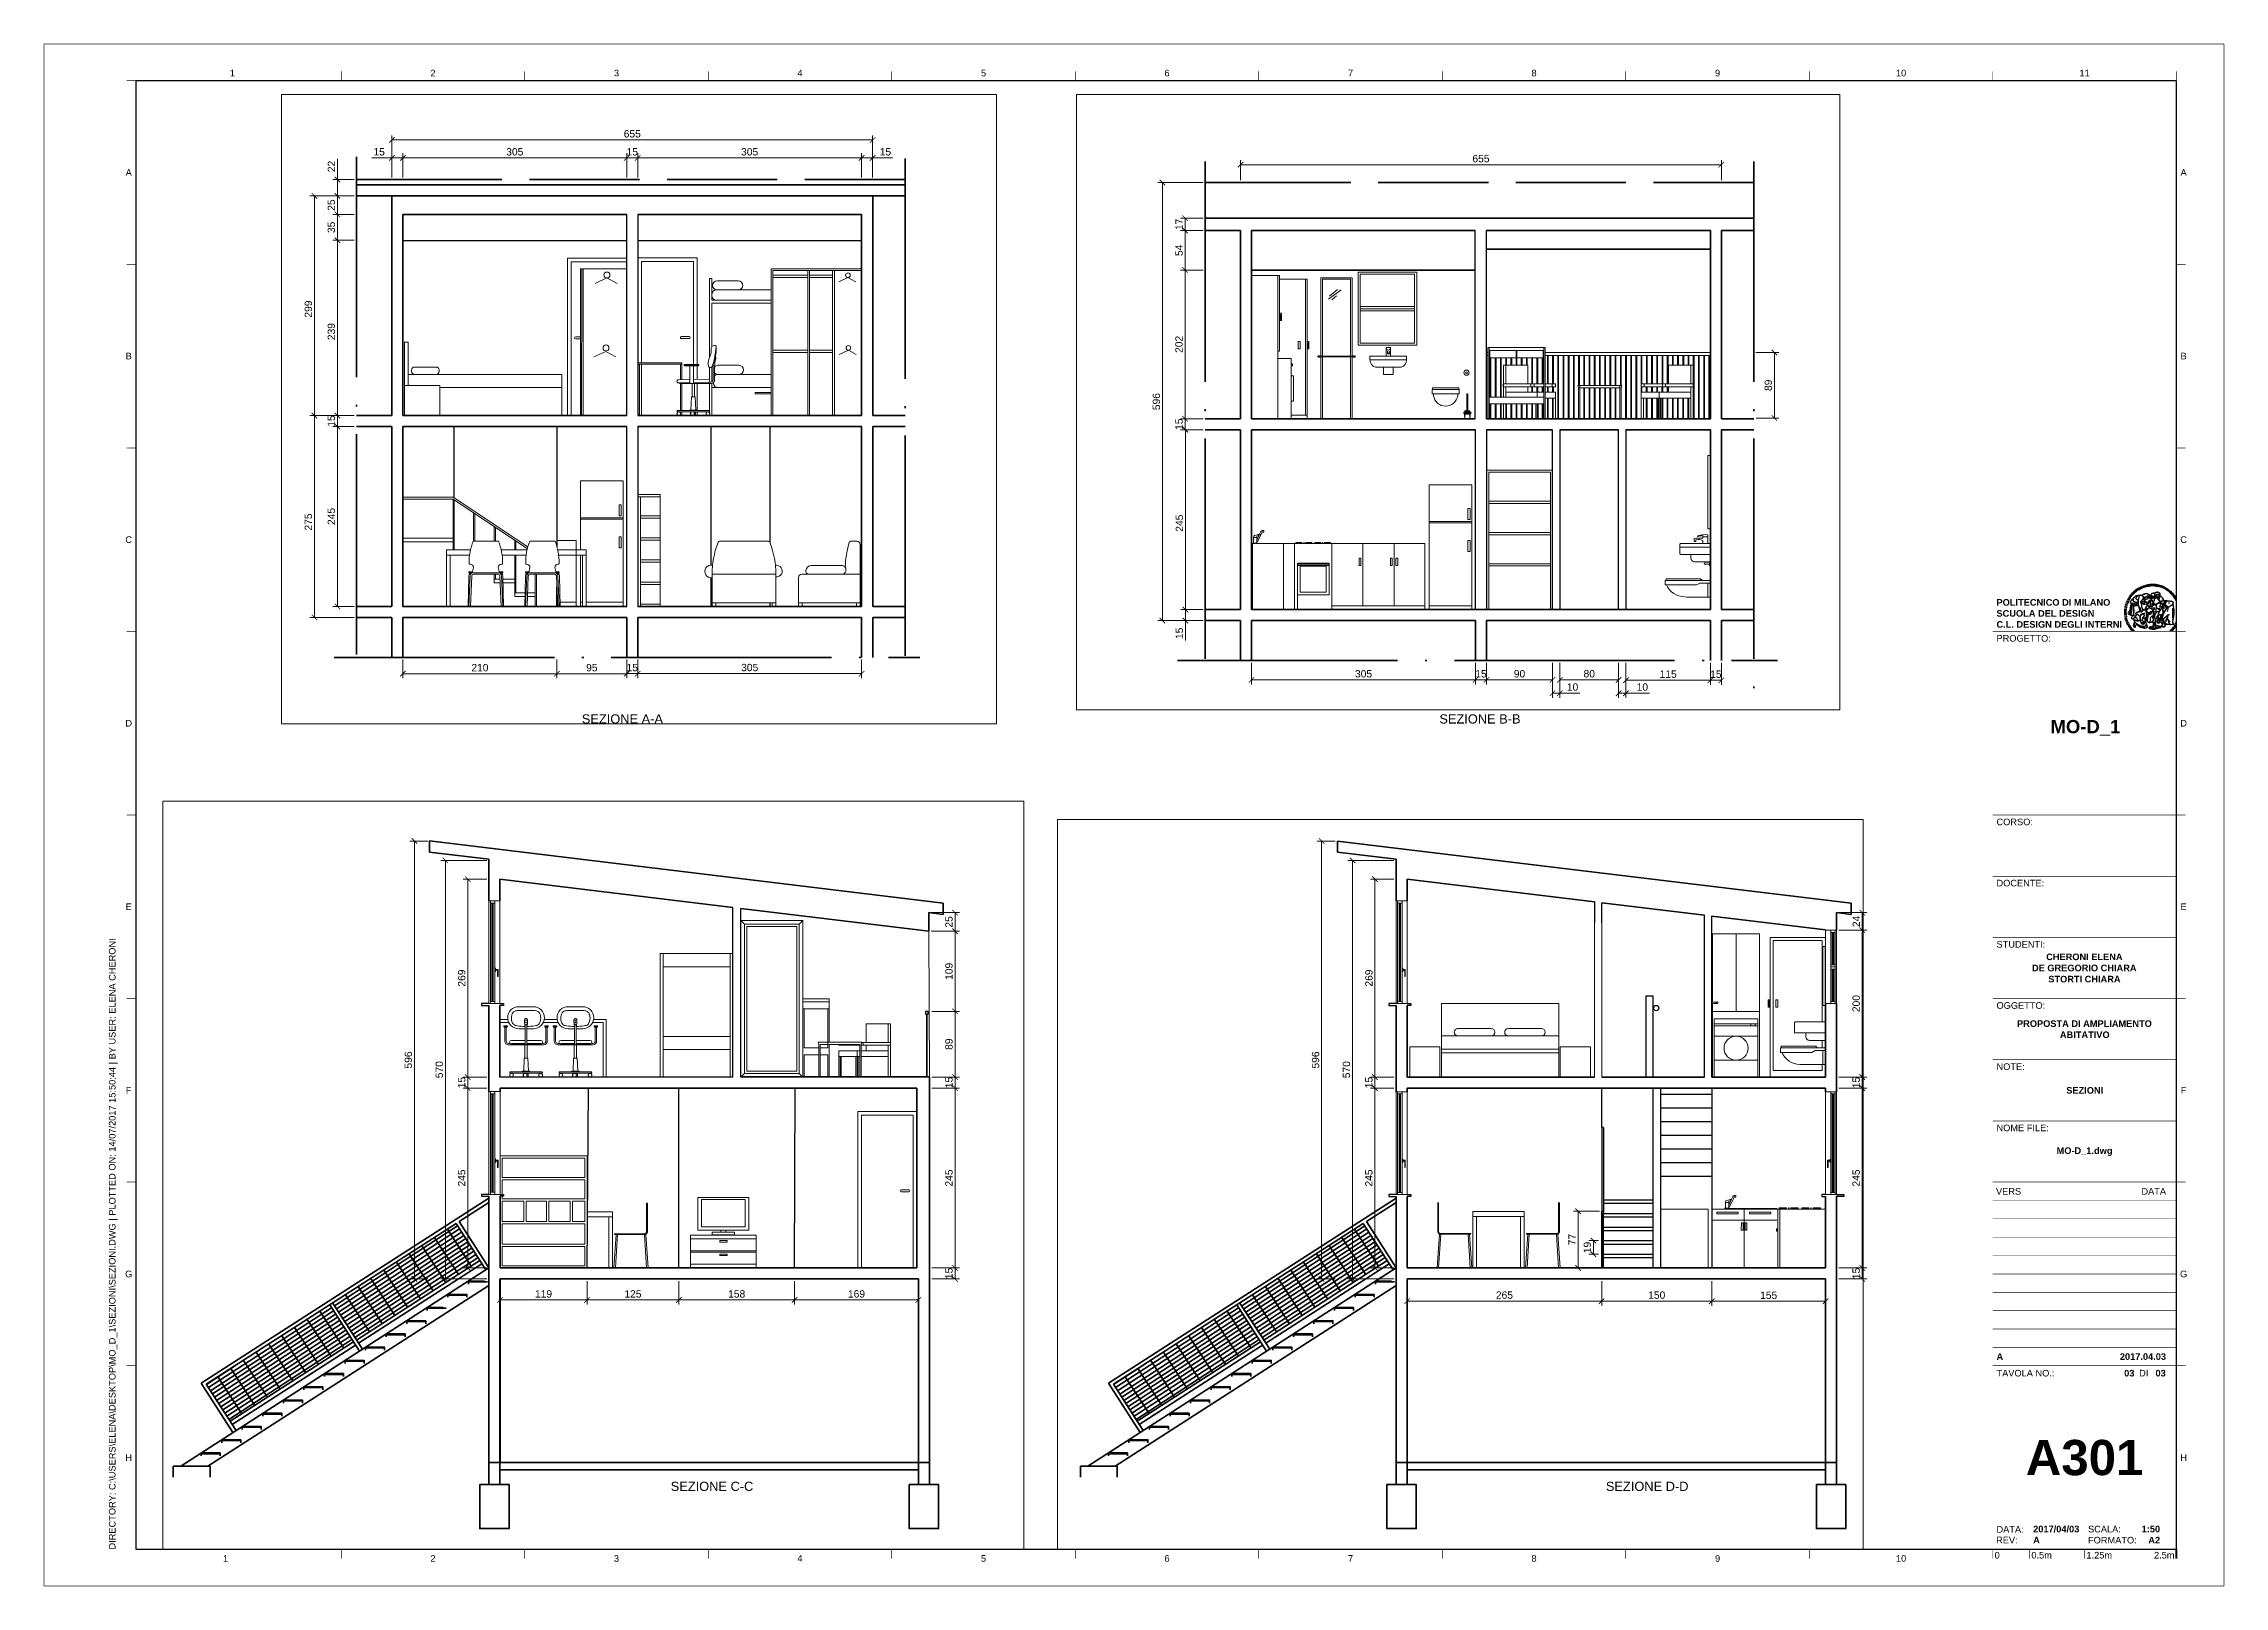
# Paper-space layout 'A000' of a CAD drawing. Header units: millimetres. Extents: x -1 to 593, y -1 to 419.
# The model-space entities are those that its viewports show. They can reach past a viewport. Long polylines and large blocks are cut down to what shows.
import ezdxf
from ezdxf.enums import TextEntityAlignment as Align

# ---------------------------------------------------------------- set-up
doc = ezdxf.new("R2010")
doc.units = ezdxf.units.MM
doc.set_wipeout_variables(frame=1)
doc.linetypes.add('ACAD_ISO02W100', pattern=[15, 12, -3])
doc.linetypes.add('ACAD_ISO04W100', pattern=[30, 24, -3, 0, -3])
for name, color, linetype, lineweight in [('A-DOOR-FULL', 1, 'Continuous', 18), ('A-FLOR-LEVL', 3, 'Continuous', 35), ('A-FLOR-STRS', 1, 'Continuous', 25), ('A-FURN', 2, 'Continuous', 18), ('A-GLAZ-FULL', 4, 'Continuous', 18), ('A-STRUCTURE', 8, 'Continuous', 35), ('A-WALL-FULL', 3, 'Continuous', 35), ('A-WALL-FULL-EXT', 3, 'Continuous', 35), ('A-WALL-FULL-EXTR', 3, 'Continuous', 35), ('A-WALL-FULL-INTR', 1, 'Continuous', 25), ('QUOTE', 5, 'Continuous', 13)]:
    doc.layers.add(name, color=color, linetype=linetype, lineweight=lineweight)
for name, color, linetype in [('G-ANNO-LOGO', 3, 'Continuous'), ('G-ANNO-TEXT', 3, 'Continuous'), ('G-ANNO-TTLB', 3, 'Continuous')]:
    doc.layers.add(name, color=color, linetype=linetype)
doc.layers.add('G-ANNO-NPLT', color=210, linetype='Continuous', plot=False)
doc.styles.add('ARIAL', font='arial.ttf')
doc.styles.add('ARIAL-BOLD', font='')
doc.styles.add('E-ARIAL', font='arial.ttf')
doc.styles.get("Standard").update_dxf_attribs({"font": 'arial.ttf'})
doc.styles.get('ARIAL-BOLD').set_extended_font_data('Arial', bold=True)
doc.dimstyles.new('ISO-25', dxfattribs={"dimtxt": 2.5, "dimasz": 2.5, "dimexe": 1.25, "dimexo": 0.625, "dimtad": 1, "dimtxsty": 'Standard', "dimcen": 2.5, "dimadec": 0, "dimazin": 0, "dimtfac": 1, "dimtmove": 0, "dimatfit": 3, "dimfxl": 1, "dimarcsym": 0})

psp = doc.layouts.new('A000')

# ---------------------------------------------------------------- texts
at = {"layer": 'QUOTE', "char_height": 2.5, "attachment_point": 1}
for s, insert in [('SEZIONE A-A', (145.8091, 236.685)), ('SEZIONE B-B', (379.4662, 236.685)), ('SEZIONE C-C', (170.0382, 27.6768)), ('SEZIONE D-D', (424.8367, 27.6768))]:
    psp.add_mtext_dynamic_manual_height_columns(s, width=35.983076, gutter_width=12.5, heights=[0], dxfattribs=dict(at, insert=insert))

msp = doc.modelspace()

# ---------------------------------------------------------------- blocks, each defined once
blk = doc.blocks.new('A1_GRID_LAYOUT')
at = {"layer": 'G-ANNO-NPLT', "const_width": 0.18}
for points in [[(594, 420), (0, 420)], [(0, 0), (0, 420)], [(594, 0), (594, 420)], [(594, 0), (0, 0)]]:
    blk.add_lwpolyline(points, dxfattribs=at)
at = {"layer": 'G-ANNO-TTLB'}
for p, q in [((25, 410), (25, 10)), ((581, 410), (25, 410)), ((581, 10), (581, 410)), ((25, 10), (581, 10))]:
    blk.add_line(p, q, dxfattribs=at)
at = {"layer": 'G-ANNO-TTLB', "const_width": 0.18, "flags": 128}
for points in [[(25, 410), (22.5, 410)], [(81, 412.5), (81, 410)], [(131, 412.5), (131, 410)], [(181, 412.5), (181, 410)], [(231, 412.5), (231, 410)], [(281, 412.5), (281, 410)], [(331, 412.5), (331, 410)], [(381, 412.5), (381, 410)], [(431, 412.5), (431, 410)], [(481, 412.5), (481, 410)], [(531, 412.5), (531, 410)], [(581, 412.5), (581, 410)], [(25, 360), (22.5, 360)], [(583.5, 360), (581, 360)], [(25, 310), (22.5, 310)], [(583.5, 310), (581, 310)], [(25, 260), (22.5, 260)], [(583.5, 260), (581, 260)], [(25, 210), (22.5, 210)], [(583.5, 210), (581, 210)], [(25, 160), (22.5, 160)], [(583.5, 160), (581, 160)], [(25, 110), (22.5, 110)], [(583.5, 110), (581, 110)], [(583.5, 110), (581, 110)], [(25, 60), (22.5, 60)], [(583.5, 60), (581, 60)], [(583.5, 60), (581, 60)], [(81, 10), (81, 7.5)], [(131, 10), (131, 7.5)], [(181, 10), (181, 7.5)], [(231, 10), (231, 7.5)], [(281, 10), (281, 7.5)], [(331, 10), (331, 7.5)], [(381, 10), (381, 7.5)], [(431, 10), (431, 7.5)], [(481, 10), (481, 7.5)], [(531, 10), (531, 7.5)], [(581, 10), (581, 7.5)]]:
    blk.add_lwpolyline(points, dxfattribs=at)
at = {"layer": 'G-ANNO-TEXT', "style": 'ARIAL'}
for s, p in [('1', (51.35, 412.07)), ('2', (106, 412.07)), ('3', (156, 412.07)), ('4', (206, 412.07)), ('5', (256, 412.07)), ('6', (306, 412.07)), ('7', (356, 412.07)), ('8', (406, 412.07)), ('9', (456, 412.07)), ('10', (506, 412.07)), ('11', (556, 412.07)), ('A', (23.09, 385)), ('A', (582.98, 385)), ('B', (23.09, 335)), ('B', (582.98, 335)), ('C', (23.09, 285)), ('C', (582.98, 285)), ('D', (23.09, 235)), ('D', (582.98, 235)), ('E', (23.09, 185)), ('E', (582.98, 185)), ('F', (23.09, 135)), ('F', (582.98, 135)), ('G', (23.09, 85)), ('G', (582.98, 85)), ('H', (23.09, 35)), ('H', (582.98, 35)), ('1', (49.49, 7.51)), ('2', (106, 7.51)), ('3', (156, 7.51)), ('4', (206, 7.51)), ('5', (256, 7.51)), ('6', (306, 7.51)), ('7', (356, 7.51)), ('8', (406, 7.51)), ('9', (456, 7.51)), ('10', (506, 7.51))]:
    blk.add_text(s, height=1.8, dxfattribs=at).set_placement(p, align=Align.MIDDLE_CENTER)
at = {"layer": 'G-ANNO-TEXT', "insert": (17.7, 9.95), "char_height": 1.8, "attachment_point": 1, "rotation": 90, "style": 'ARIAL'}
blk.add_mtext_dynamic_manual_height_columns('DIRECTORY: C:\\\\USERS\\\\ELENA\\\\DESKTOP\\\\MO_D_1\\\\SEZIONI\\\\SEZIONI.DWG | PLOTTED ON: 14/07/2017 15:50:44 | BY USER: ELENA CHERONI', width=412.209, gutter_width=9, heights=[0], dxfattribs=at)
blk = doc.blocks.new('logoPolimi')
for p, q in [((-1.49, 1.84), (-1.36, 1.68)), ((-1.41, 1.91), (-1.28, 1.74)), ((-1.32, 1.97), (-1.2, 1.8)), ((-1.22, 2.03), (-1.11, 1.85)), ((-1.13, 2.09), (-1.03, 1.9)), ((-1.03, 2.14), (-0.94, 1.95)), ((-0.93, 2.18), (-0.84, 1.99)), ((-0.83, 2.22), (-0.75, 2.03)), ((-0.72, 2.26), (-0.66, 2.06)), ((-0.61, 2.29), (-0.56, 2.09)), ((-0.51, 2.32), (-0.46, 2.11)), ((-0.4, 2.34), (-0.36, 2.13)), ((-0.29, 2.35), (-0.26, 2.14)), ((-0.18, 2.36), (-0.16, 2.15)), ((-0.07, 2.37), (-0.06, 2.16)), ((0.04, 2.37), (0.04, 2.16)), ((0.15, 2.36), (0.14, 2.16)), ((0.26, 2.36), (0.24, 2.15)), ((0.37, 2.34), (0.34, 2.13)), ((0.48, 2.32), (0.44, 2.12)), ((0.59, 2.3), (0.54, 2.09)), ((0.69, 2.27), (0.63, 2.07)), ((0.8, 2.23), (0.73, 2.03)), ((0.9, 2.19), (0.82, 2)), ((1, 2.15), (0.91, 1.96)), ((1.1, 2.1), (1, 1.91)), ((1.2, 2.04), (1.09, 1.86)), ((1.29, 1.99), (1.18, 1.81)), ((1.38, 1.92), (1.26, 1.75)), ((1.47, 1.86), (1.34, 1.69)), ((-2.37, 0.12), (-2.16, 0.11)), ((-2.37, 0.01), (-2.16, 0.01)), ((-2.36, 0.23), (-2.15, 0.21)), ((-2.35, 0.34), (-2.14, 0.31)), ((-2.33, 0.45), (-2.12, 0.41)), ((-2.3, 0.55), (-2.1, 0.51)), ((-2.28, 0.66), (-2.07, 0.6)), ((-2.24, 0.77), (-2.04, 0.7)), ((-2.2, 0.87), (-2.01, 0.79)), ((-2.16, 0.97), (-1.97, 0.89)), ((-2.11, 1.07), (-1.93, 0.98)), ((-2.06, 1.17), (-1.88, 1.07)), ((-2.01, 1.26), (-1.83, 1.15)), ((-1.94, 1.36), (-1.77, 1.24)), ((-1.88, 1.45), (-1.71, 1.32)), ((-1.84, 0.03), (-1.82, 0.35)), ((-1.81, 1.53), (-1.65, 1.4)), ((-1.74, 1.61), (-1.58, 1.47)), ((-1.73, 0.59), (-1.73, 0.59)), ((-1.73, 0.59), (-1.73, 0.59)), ((-1.66, 1.69), (-1.51, 1.54)), ((-1.65, 0.57), (-1.65, 0.57)), ((-1.59, 1.12), (-1.59, 1.12)), ((-1.58, 1.77), (-1.44, 1.61)), ((-1.51, 0.55), (-1.51, 0.55)), ((-1.51, 0.55), (-1.51, 0.55)), ((-1.31, 0.79), (-1.21, 0.75)), ((-1.21, 0.75), (-1.31, 0.79)), ((-1.21, 0.75), (-1.31, 0.79)), ((-1.21, 0.75), (-1.21, 0.75)), ((-1.21, 0.75), (-1.21, 0.75)), ((-1.19, 0.76), (-1.19, 0.76)), ((-1.19, 0.76), (-1.19, 0.76)), ((-1.17, 0.99), (-1.18, 0.99)), ((-1.18, 0.99), (-1.17, 0.99)), ((-1.16, 0.57), (-1.16, 0.57)), ((-1.16, 0.57), (-1.16, 0.57)), ((-1.1, 0.01), (-0.99, 0.06)), ((-0.99, 0.06), (-1.1, 0.01)), ((-0.99, 0.06), (-1.1, 0.01)), ((-0.99, 0.06), (-0.99, 0.06)), ((-0.99, 0.06), (-0.99, 0.06)), ((-0.97, 0.79), (-0.98, 0.79)), ((-0.89, 0.84), (-0.97, 0.79)), ((-0.97, 0.79), (-0.89, 0.84)), ((-0.96, 1.41), (-0.96, 1.41)), ((-0.96, 1.41), (-0.96, 1.41)), ((-0.89, 0.84), (-0.82, 0.87)), ((-0.82, 0.87), (-0.89, 0.84)), ((-0.89, 0.84), (-0.82, 0.87)), ((-0.88, 0.83), (-0.89, 0.84)), ((-0.85, 1.39), (-0.85, 1.39)), ((-0.85, 1.39), (-0.85, 1.39)), ((-0.84, 0.14), (-0.84, 0.14)), ((-0.77, 1.08), (-0.78, 1.08)), ((-0.78, 1.08), (-0.77, 1.08)), ((-0.61, 1.12), (-0.77, 1.08)), ((-0.77, 1.08), (-0.61, 1.12)), ((-0.77, 1.08), (-0.61, 1.12)), ((-0.75, 1.3), (-0.76, 1.29)), ((-0.76, 1.29), (-0.75, 1.3)), ((-0.65, 0.99), (-0.7, 0.96)), ((-0.69, 0.18), (-0.68, 0.18)), ((-0.66, 0.93), (-0.66, 0.93)), ((-0.66, 0.93), (-0.64, 0.93)), ((-0.66, 0.93), (-0.66, 0.93)), ((-0.66, 0.93), (-0.66, 0.93)), ((-0.63, 1.01), (-0.63, 1.01)), ((-0.63, 1.01), (-0.62, 1.01)), ((-0.63, 0.66), (-0.63, 0.66)), ((-0.6, 1.12), (-0.61, 1.12)), ((-0.61, 1.12), (-0.6, 1.12)), ((-0.61, 1.12), (-0.6, 1.12)), ((-0.61, 0.86), (-0.57, 0.85)), ((-0.57, 0.85), (-0.61, 0.86)), ((-0.61, 0.86), (-0.57, 0.85)), ((-0.53, 1.08), (-0.6, 1.12)), ((-0.6, 1.12), (-0.6, 1.11)), ((-0.6, 1.12), (-0.53, 1.08)), ((-0.57, 0.8), (-0.59, 0.8)), ((-0.57, 0.85), (-0.53, 0.84)), ((-0.57, 0.85), (-0.57, 0.85)), ((-0.57, 0.85), (-0.57, 0.85)), ((-0.57, 0.85), (-0.53, 0.84)), ((-0.56, 0.29), (-0.49, 0.48)), ((-0.56, 0.14), (-0.56, 0.29)), ((-0.5, 0.11), (-0.56, 0.14)), ((-0.53, 0.84), (-0.51, 0.84)), ((-0.53, 0.84), (-0.51, 0.84)), ((-0.53, 0.84), (-0.53, 0.84)), ((-0.51, 0.11), (-0.51, 0.11)), ((-0.51, 0.11), (-0.51, 0.11)), ((-0.34, 0.33), (-0.5, 0.11)), ((-0.49, 0.48), (-0.41, 0.55)), ((-0.42, 0.8), (-0.47, 0.79)), ((-0.42, 0.8), (-0.47, 0.79)), ((-0.47, 0.79), (-0.45, 0.76)), ((-0.47, 0.79), (-0.45, 0.76)), ((-0.45, 1.14), (-0.42, 1.11)), ((-0.42, 1.26), (-0.36, 1.22)), ((-0.41, 0.55), (-0.34, 0.49)), ((-0.4, 1.37), (-0.38, 1.38)), ((-0.39, 1.37), (-0.4, 1.37)), ((-0.35, 1.33), (-0.4, 1.37)), ((-0.39, 1.24), (-0.4, 1.23)), ((-0.38, 1.14), (-0.38, 1.14)), ((-0.34, 0.49), (-0.09, 0.48)), ((-0.16, 0.32), (-0.34, 0.33)), ((-0.14, 0.32), (-0.31, 0.34)), ((-0.28, 1.3), (-0.29, 1.3)), ((-0.28, 1.3), (-0.28, 1.3)), ((-0.16, 1.24), (-0.16, 1.25)), ((-0.16, 1.25), (-0.16, 1.25)), ((-0.16, 0.49), (-0.14, 0.64)), ((-0.06, 0.27), (-0.16, 0.32)), ((-0.1, 0.88), (-0.09, 0.87)), ((-0.08, 1.37), (-0.08, 1.38)), ((-0.08, 1.23), (-0.05, 1.21)), ((-0.05, 1.21), (-0.08, 1.23)), ((-0.08, 1.23), (-0.05, 1.21)), ((-0.03, 0.26), (-0.06, 0.27)), ((-0.05, 1.21), (-0.04, 1.21)), ((-0.04, 1.21), (-0.05, 1.21)), ((-0.04, 1.21), (-0.04, 1.21)), ((-0.04, 1.21), (-0.04, 1.21)), ((-0.04, 0.48), (-0.03, 0.26)), ((0.03, 1.15), (0.03, 1.15)), ((0.03, 0.66), (0.03, 0.67)), ((0.07, 0.58), (0.07, 0.57)), ((0.1, 1.18), (0.1, 1.18)), ((0.1, 0.84), (0.1, 0.84)), ((0.13, 1.32), (0.17, 1.19)), ((0.14, 0.71), (0.34, 0.65)), ((0.31, 0.56), (0.17, 0.63)), ((0.27, 1.61), (0.27, 1.61)), ((0.27, 1.61), (0.27, 1.61)), ((0.27, 1.61), (0.27, 1.61)), ((0.29, 1.29), (0.29, 1.29)), ((0.29, 1.29), (0.29, 1.29)), ((0.29, 1.29), (0.29, 1.29)), ((0.29, 1.29), (0.29, 1.29)), ((0.33, 0.49), (0.34, 0.49)), ((0.33, 0.03), (0.35, 0.03)), ((0.33, 0.03), (0.35, 0.03)), ((0.34, 0.65), (0.34, 0.64)), ((0.35, 0.03), (0.57, 0.06)), ((0.35, 0.03), (0.57, 0.06)), ((0.35, 0.03), (0.35, 0.03)), ((0.35, 0.03), (0.35, 0.03)), ((0.38, 1.36), (0.37, 1.35)), ((0.38, 0.34), (0.37, 0.34)), ((0.38, 0.34), (0.38, 0.34)), ((0.43, 0.67), (0.39, 0.64)), ((0.49, 1.05), (0.51, 1.13)), ((0.51, 1.13), (0.49, 1.05)), ((0.49, 1.05), (0.51, 1.13)), ((0.51, 1.31), (0.5, 1.29)), ((0.51, 1.13), (0.52, 1.23)), ((0.52, 1.23), (0.51, 1.23)), ((0.51, 1.23), (0.52, 1.23)), ((0.52, 1.23), (0.51, 1.13)), ((0.51, 1.13), (0.52, 1.23)), ((0.52, 1.24), (0.6, 1.37)), ((0.52, 1.23), (0.6, 1.36)), ((0.6, 1.36), (0.52, 1.23)), ((0.52, 1.23), (0.52, 1.23)), ((0.52, 1.23), (0.52, 1.24)), ((0.52, 1.23), (0.52, 1.23)), ((0.55, 1.07), (0.53, 1.06)), ((0.53, 1.04), (0.53, 1.06)), ((0.53, 1.05), (0.53, 1.04)), ((0.54, 0.3), (0.63, 0.32)), ((0.54, -0.08), (0.61, 0.06)), ((0.61, 0.06), (0.54, -0.08)), ((0.54, -0.08), (0.61, 0.06)), ((0.56, 0.19), (0.59, 0.21)), ((0.57, 1.07), (0.57, 1.07)), ((0.57, 1.07), (0.57, 1.07)), ((0.57, 1.07), (0.57, 1.07)), ((0.57, 1.07), (0.57, 1.07)), ((0.57, 1.07), (0.57, 1.07)), ((0.57, 1.07), (0.57, 1.07)), ((0.57, 1.07), (0.57, 1.07)), ((0.58, 0.3), (0.59, 0.29)), ((0.59, 0.78), (0.59, 0.79)), ((0.59, 0.79), (0.59, 0.79)), ((0.59, 0.79), (0.59, 0.79)), ((0.59, 0.79), (0.59, 0.78)), ((0.61, 0.06), (0.6, 0.07)), ((0.6, 0.07), (0.61, 0.06)), ((0.61, 0.06), (0.61, 0.07)), ((0.62, 0.21), (0.65, 0.22)), ((0.64, 1.37), (0.65, 1.37)), ((0.69, 0.86), (0.68, 0.86)), ((0.68, 0.86), (0.69, 0.86)), ((0.68, 0.76), (0.68, 0.76)), ((0.76, 0.26), (0.76, 0.26)), ((0.82, 0.35), (0.84, 0.36)), ((0.82, 0.35), (0.82, 0.35)), ((0.84, 0.36), (0.84, 0.37)), ((0.85, 0.34), (1.05, 0.35)), ((0.93, 1.05), (0.93, 1.05)), ((0.93, 1.05), (0.93, 1.05)), ((0.93, 1.05), (0.93, 1.04)), ((0.93, 1.05), (0.93, 1.05)), ((0.97, 0.66), (0.96, 0.66)), ((1.01, 0.97), (0.98, 0.96)), ((1.17, 0.96), (1.17, 0.95)), ((1.17, 0.95), (1.17, 0.95)), ((1.34, 0.37), (1.26, 0.04)), ((1.27, 0.37), (1.27, 0.38)), ((1.28, 0.95), (1.28, 0.95)), ((1.37, 0.73), (1.46, 0.81)), ((1.41, 0.4), (1.41, 0.41)), ((1.56, 1.79), (1.42, 1.63)), ((1.64, 1.71), (1.49, 1.56)), ((1.49, 0.9), (1.57, 0.92)), ((1.72, 1.63), (1.56, 1.49)), ((1.67, 0.6), (1.57, 0.53)), ((1.79, 1.55), (1.63, 1.41)), ((1.86, 1.47), (1.7, 1.34)), ((1.93, 1.38), (1.76, 1.26)), ((1.99, 1.29), (1.81, 1.17)), ((2.05, 1.19), (1.87, 1.09)), ((2.1, 1.1), (1.92, 1)), ((2.15, 1), (1.96, 0.91)), ((2.19, 0.9), (2, 0.82)), ((2.23, 0.79), (2.04, 0.72)), ((2.27, 0.69), (2.07, 0.63)), ((2.3, 0.58), (2.09, 0.53)), ((2.32, 0.47), (2.12, 0.43)), ((2.34, 0.37), (2.13, 0.33)), ((2.36, 0.26), (2.15, 0.23)), ((2.37, 0.15), (2.16, 0.13)), ((2.37, 0.04), (2.16, 0.03)), ((-2.37, -0.1), (-2.16, -0.09)), ((-2.36, -0.21), (-2.15, -0.19)), ((-2.35, -0.32), (-2.14, -0.29)), ((-2.33, -0.43), (-2.12, -0.39)), ((-2.31, -0.54), (-2.1, -0.49)), ((-2.28, -0.65), (-2.08, -0.59)), ((-2.25, -0.75), (-2.05, -0.69)), ((-2.21, -0.86), (-2.02, -0.78)), ((-2.17, -0.96), (-1.98, -0.87)), ((-2.12, -1.06), (-1.93, -0.96)), ((-2.07, -1.16), (-1.89, -1.05)), ((-2.04, -0.15), (-1.97, -0.2)), ((-2.01, -1.25), (-1.84, -1.14)), ((-1.95, -1.34), (-1.78, -1.22)), ((-1.89, -1.43), (-1.72, -1.31)), ((-1.82, -1.52), (-1.66, -1.38)), ((-1.75, -1.6), (-1.59, -1.46)), ((-1.67, -1.68), (-1.52, -1.53)), ((-1.58, -0.12), (-1.6, -0.18)), ((-1.6, -0.18), (-1.58, -0.28)), ((-1.57, -0.54), (-1.59, -0.54)), ((-1.59, -0.54), (-1.59, -0.54)), ((-1.59, -1.76), (-1.45, -1.6)), ((-1.56, -0.32), (-1.56, -0.31)), ((-1.56, -0.31), (-1.56, -0.31)), ((-1.53, -0.65), (-1.53, -0.65)), ((-1.53, -0.65), (-1.53, -0.65)), ((-1.51, -1.83), (-1.37, -1.67)), ((-1.48, -0.86), (-1.48, -0.85)), ((-1.42, -0.37), (-1.42, -0.37)), ((-1.42, -1.9), (-1.29, -1.73)), ((-1.38, -0.46), (-1.38, -0.46)), ((-1.33, -1.96), (-1.21, -1.79)), ((-1.31, -0.24), (-1.31, -0.23)), ((-1.31, -0.23), (-1.31, -0.24)), ((-1.23, -0.19), (-1.23, -0.19)), ((-1.23, -0.19), (-1.23, -0.19)), ((-1.23, -0.19), (-1.23, -0.19)), ((-1.23, -0.19), (-1.23, -0.19)), ((-1.01, -0.39), (-1.02, -0.39)), ((-1.02, -0.39), (-1.01, -0.39)), ((-1.02, -0.7), (-1.02, -0.7)), ((-1.02, -0.7), (-1.02, -0.7)), ((-1.02, -0.7), (-1.02, -0.7)), ((-0.79, -0.51), (-0.83, -0.58)), ((-0.83, -0.58), (-0.79, -0.51)), ((-0.83, -0.58), (-0.79, -0.51)), ((-0.78, -1.05), (-0.83, -0.94)), ((-0.83, -0.94), (-0.78, -1.05)), ((-0.83, -0.94), (-0.83, -0.94)), ((-0.83, -0.94), (-0.78, -1.05)), ((-0.82, -1.23), (-0.82, -1.23)), ((-0.82, -1.23), (-0.77, -1.23)), ((-0.77, -1.23), (-0.82, -1.23)), ((-0.82, -1.23), (-0.82, -1.23)), ((-0.77, -1.23), (-0.82, -1.23)), ((-0.75, -0.96), (-0.8, -0.89)), ((-0.8, -0.89), (-0.79, -0.92)), ((-0.79, -0.92), (-0.8, -0.89)), ((-0.8, -0.89), (-0.75, -0.96)), ((-0.79, -0.92), (-0.8, -0.89)), ((-0.8, -0.89), (-0.8, -0.89)), ((-0.8, -0.89), (-0.75, -0.96)), ((-0.79, -0.92), (-0.78, -0.95)), ((-0.78, -0.95), (-0.79, -0.92)), ((-0.78, -0.95), (-0.79, -0.92)), ((-0.77, -0.49), (-0.78, -0.48)), ((-0.78, -0.48), (-0.77, -0.49)), ((-0.78, -0.95), (-0.76, -1)), ((-0.76, -1), (-0.78, -0.95)), ((-0.76, -1), (-0.78, -0.95)), ((-0.71, -0.89), (-0.75, -0.87)), ((-0.75, -0.87), (-0.71, -0.89)), ((-0.75, -0.87), (-0.71, -0.89)), ((-0.72, -1.01), (-0.75, -0.96)), ((-0.75, -0.96), (-0.72, -1.01)), ((-0.75, -0.96), (-0.72, -1.01)), ((-0.64, -0.93), (-0.71, -0.89)), ((-0.71, -0.89), (-0.64, -0.93)), ((-0.71, -0.89), (-0.64, -0.93)), ((-0.66, -0.53), (-0.66, -0.53)), ((-0.66, -0.53), (-0.66, -0.53)), ((-0.66, -0.53), (-0.66, -0.53)), ((-0.39, -0.81), (-0.51, -0.69)), ((-0.51, -1.04), (-0.5, -1.04)), ((-0.48, -0.42), (-0.48, -0.42)), ((-0.48, -0.42), (-0.48, -0.42)), ((-0.48, -0.42), (-0.48, -0.42)), ((-0.41, -0.51), (-0.41, -0.51)), ((-0.38, -0.05), (-0.39, -0.12)), ((-0.39, -0.12), (-0.37, -0.1)), ((-0.35, -0.14), (-0.37, -0.08)), ((-0.37, -0.09), (-0.37, -0.09)), ((-0.33, -0.12), (-0.35, -0.14)), ((-0.32, -0.14), (-0.35, -0.14)), ((-0.35, -0.18), (-0.34, -0.22)), ((-0.34, -0.08), (-0.29, -0.16)), ((-0.34, -0.22), (-0.34, -0.22)), ((-0.27, -0.17), (-0.32, -0.14)), ((-0.25, -0.91), (-0.26, -0.9)), ((-0.26, -1.29), (0.1, -1.2)), ((0.1, -1.2), (-0.26, -1.29)), ((0.08, -1.4), (-0.26, -1.29)), ((-0.26, -1.29), (0.08, -1.4)), ((-0.26, -1.38), (-0.26, -1.29)), ((-0.26, -1.29), (-0.26, -1.29)), ((-0.26, -1.29), (-0.26, -1.38)), ((-0.26, -1.29), (0.08, -1.4)), ((-0.26, -1.29), (-0.26, -1.29)), ((0.08, -1.49), (-0.26, -1.38)), ((-0.26, -1.38), (0.09, -1.49)), ((-0.14, -0.15), (-0.16, -0.13)), ((-0.11, -0.04), (-0.12, -0.05)), ((-0.04, -0.41), (-0.01, -0.44)), ((-0.01, -0.44), (-0.04, -0.41)), ((-0.04, -0.41), (-0.01, -0.44)), ((0.07, -0.84), (0.07, -0.84)), ((0.07, -0.84), (0.07, -0.84)), ((0.1, -1.2), (0.08, -1.32)), ((0.08, -1.32), (0.13, -1.2)), ((0.08, -1.4), (0.72, -1.22)), ((0.72, -1.22), (0.08, -1.4)), ((0.08, -1.4), (0.72, -1.22)), ((0.72, -1.31), (0.08, -1.49)), ((0.08, -1.44), (0.08, -1.4)), ((0.08, -1.4), (0.08, -1.44)), ((0.08, -1.4), (0.08, -1.49)), ((0.08, -1.49), (0.08, -1.44)), ((0.08, -1.44), (0.08, -1.44)), ((0.08, -1.44), (0.08, -1.45)), ((0.08, -1.45), (0.08, -1.46)), ((0.08, -1.46), (0.08, -1.49)), ((0.1, -1.01), (0.09, -0.86)), ((0.1, -1.01), (0.09, -0.86)), ((0.09, -1.49), (0.72, -1.31)), ((0.1, -1.2), (0.12, -1.04)), ((0.12, -1.04), (0.1, -1.2)), ((0.13, -1.2), (0.1, -1.2)), ((0.1, -1.2), (0.13, -1.2)), ((0.13, -1.2), (0.1, -1.2)), ((0.1, -1.2), (0.1, -1.2)), ((0.11, -0.44), (0.11, -0.44)), ((0.11, -0.44), (0.11, -0.44)), ((0.12, -0.21), (0.12, -0.21)), ((0.12, -0.21), (0.12, -0.21)), ((0.12, -0.21), (0.12, -0.21)), ((0.12, -0.21), (0.12, -0.21)), ((0.12, -0.21), (0.12, -0.21)), ((0.12, -0.21), (0.12, -0.21)), ((0.12, -0.21), (0.12, -0.21)), ((0.12, -0.21), (0.12, -0.21)), ((0.12, -0.21), (0.12, -0.21)), ((0.12, -0.21), (0.12, -0.21)), ((0.12, -0.21), (0.12, -0.21)), ((0.12, -0.21), (0.12, -0.21)), ((0.12, -0.21), (0.12, -0.21)), ((0.12, -0.56), (0.14, -0.53)), ((0.14, -0.53), (0.12, -0.56)), ((0.12, -0.56), (0.14, -0.53)), ((0.12, -1.04), (0.12, -1.04)), ((0.12, -1.04), (0.12, -1.04)), ((0.12, -1.04), (0.12, -1.04)), ((0.21, -0.99), (0.13, -1.2)), ((0.13, -1.2), (0.21, -0.99)), ((0.36, -1.14), (0.13, -1.2)), ((0.13, -1.2), (0.26, -1.17)), ((0.14, -0.53), (0.16, -0.49)), ((0.16, -0.49), (0.14, -0.53)), ((0.14, -0.53), (0.16, -0.49)), ((0.16, -0.49), (0.16, -0.49)), ((0.16, -0.49), (0.16, -0.49)), ((0.28, -1.19), (0.21, -0.99)), ((0.21, -0.99), (0.31, -1.27)), ((0.24, -0.17), (0.24, -0.16)), ((0.24, -0.16), (0.24, -0.17)), ((0.25, -0.84), (0.25, -0.88)), ((0.25, -0.88), (0.25, -0.84)), ((0.25, -0.88), (0.25, -0.84)), ((0.25, -0.88), (0.29, -1.17)), ((0.26, -0.88), (0.25, -0.88)), ((0.31, -1.27), (0.25, -0.88)), ((0.26, -1.17), (0.28, -1.16)), ((0.28, -1.16), (0.36, -1.14)), ((0.29, -1.17), (0.28, -1.19)), ((0.36, -1.14), (0.72, -1.22)), ((0.72, -1.22), (0.36, -1.14)), ((0.49, -0.31), (0.49, -0.31)), ((0.49, -0.31), (0.49, -0.31)), ((0.5, -0.27), (0.5, -0.27)), ((0.51, -0.27), (0.51, -0.27)), ((0.72, -0.81), (0.75, -0.89)), ((0.72, -1.22), (0.72, -1.31)), ((0.72, -1.31), (0.72, -1.22)), ((0.74, -0.23), (0.74, -0.23)), ((0.74, -0.23), (0.75, -0.24)), ((0.75, -0.23), (0.75, -0.23)), ((0.86, -0.25), (0.82, -0.34)), ((0.87, -0.22), (0.86, -0.23)), ((0.87, -0.22), (0.86, -0.25)), ((0.96, -0.58), (0.96, -0.57)), ((1.05, -1.05), (1.04, -1.05)), ((1.28, -2), (1.17, -1.82)), ((1.37, -1.93), (1.25, -1.76)), ((1.31, -0.27), (1.3, -0.26)), ((1.3, -0.26), (1.3, -0.26)), ((1.3, -0.26), (1.3, -0.26)), ((1.3, -0.26), (1.31, -0.27)), ((1.3, -0.26), (1.3, -0.26)), ((1.46, -1.87), (1.33, -1.7)), ((1.54, -1.8), (1.41, -1.64)), ((1.63, -1.72), (1.48, -1.57)), ((1.71, -1.65), (1.55, -1.5)), ((1.78, -1.57), (1.62, -1.43)), ((1.85, -1.48), (1.69, -1.35)), ((1.92, -1.39), (1.75, -1.27)), ((1.98, -1.3), (1.81, -1.19)), ((2.04, -1.21), (1.86, -1.1)), ((2.09, -1.11), (1.91, -1.01)), ((2.14, -1.01), (1.95, -0.92)), ((2.19, -0.91), (1.99, -0.83)), ((2.23, -0.81), (2.03, -0.74)), ((2.26, -0.7), (2.06, -0.64)), ((2.29, -0.6), (2.09, -0.55)), ((2.32, -0.49), (2.11, -0.45)), ((2.34, -0.38), (2.13, -0.35)), ((2.35, -0.27), (2.15, -0.25)), ((2.37, -0.08), (2.16, -0.07)), ((2.36, -0.16), (2.16, -0.15)), ((-1.24, -2.02), (-1.13, -1.84)), ((-1.14, -2.08), (-1.04, -1.89)), ((-1.04, -2.13), (-0.95, -1.94)), ((-0.94, -2.18), (-0.86, -1.98)), ((-0.84, -2.22), (-0.77, -2.02)), ((-0.74, -2.25), (-0.67, -2.05)), ((-0.63, -2.29), (-0.57, -2.08)), ((-0.52, -2.31), (-0.48, -2.11)), ((-0.42, -2.33), (-0.38, -2.13)), ((-0.31, -2.35), (-0.28, -2.14)), ((-0.2, -2.36), (-0.18, -2.15)), ((-0.09, -2.37), (-0.08, -2.16)), ((0.03, -2.37), (0.02, -2.16)), ((0.14, -2.37), (0.12, -2.16)), ((0.25, -2.36), (0.22, -2.15)), ((0.35, -2.34), (0.32, -2.14)), ((0.46, -2.32), (0.42, -2.12)), ((0.57, -2.3), (0.52, -2.1)), ((0.68, -2.27), (0.62, -2.07)), ((0.78, -2.24), (0.71, -2.04)), ((0.89, -2.2), (0.81, -2)), ((0.99, -2.15), (0.9, -1.96)), ((1.09, -2.11), (0.99, -1.92)), ((1.19, -2.05), (1.08, -1.87))]:
    blk.add_line(p, q)
for points in [[(-1.9, 0.12), (-1.94, 0.02), (-2.05, -0.09), (-2.05, -0.09)], [(-1.86, 0.38), (-1.86, 0.38), (-1.87, 0.19), (-1.9, 0.12)], [(-1.76, 0.6), (-1.76, 0.6), (-1.84, 0.57), (-1.86, 0.38)], [(-1.86, -0.04), (-1.84, 0.02), (-1.84, 0.03), (-1.84, 0.03)], [(-1.82, 0.78), (-1.83, 0.8), (-1.85, 0.86), (-1.83, 0.88)], [(-1.82, 0.78), (-1.83, 0.8), (-1.85, 0.86), (-1.83, 0.88)], [(-1.83, 0.88), (-1.81, 0.9), (-1.76, 0.96), (-1.76, 0.96)], [(-1.83, 0.88), (-1.81, 0.9), (-1.76, 0.96), (-1.76, 0.96)], [(-1.76, 0.6), (-1.83, 0.7), (-1.78, 0.74), (-1.78, 0.74)], [(-1.78, 0.74), (-1.79, 0.74), (-1.83, 0.7), (-1.76, 0.6)], [(-1.78, 0.74), (-1.8, 0.76), (-1.81, 0.78), (-1.82, 0.78)], [(-1.78, 0.74), (-1.8, 0.76), (-1.81, 0.78), (-1.82, 0.78)], [(-1.82, 0.35), (-1.81, 0.5), (-1.73, 0.59), (-1.73, 0.59)], [(-1.82, -0.19), (-1.73, -0.07), (-1.75, 0.14), (-1.75, 0.3)], [(-1.75, 0.33), (-1.75, 0.17), (-1.73, -0.05), (-1.8, -0.17)], [(-1.78, 0.74), (-1.75, 0.72), (-1.72, 0.69), (-1.68, 0.7)], [(-1.68, 0.7), (-1.72, 0.69), (-1.75, 0.72), (-1.78, 0.74)], [(-1.68, 0.7), (-1.72, 0.69), (-1.75, 0.72), (-1.78, 0.74)], [(-1.78, 0.74), (-1.78, 0.74), (-1.78, 0.74), (-1.78, 0.74)], [(-1.76, 0.96), (-1.68, 1.1), (-1.59, 1.12), (-1.59, 1.12)], [(-1.76, 0.96), (-1.68, 1.1), (-1.6, 1.12), (-1.6, 1.12)], [(-1.73, 0.59), (-1.74, 0.59), (-1.75, 0.6), (-1.76, 0.6)], [(-1.73, 0.59), (-1.74, 0.59), (-1.75, 0.6), (-1.76, 0.6)], [(-1.75, 0.3), (-1.76, 0.47), (-1.65, 0.57), (-1.65, 0.57)], [(-1.65, 0.57), (-1.65, 0.57), (-1.76, 0.5), (-1.75, 0.33)], [(-1.65, 0.57), (-1.68, 0.58), (-1.7, 0.58), (-1.73, 0.59)], [(-1.65, 0.57), (-1.68, 0.58), (-1.7, 0.58), (-1.73, 0.59)], [(-1.5, 0.71), (-1.53, 0.74), (-1.61, 0.71), (-1.68, 0.7)], [(-1.68, 0.7), (-1.61, 0.71), (-1.53, 0.73), (-1.5, 0.71)], [(-1.5, 0.71), (-1.53, 0.73), (-1.61, 0.71), (-1.68, 0.7)], [(-1.51, 0.55), (-1.56, 0.56), (-1.61, 0.56), (-1.65, 0.57)], [(-1.65, 0.57), (-1.61, 0.56), (-1.56, 0.56), (-1.51, 0.55)], [(-1.51, 0.55), (-1.56, 0.56), (-1.61, 0.56), (-1.65, 0.57)], [(-1.59, 1.12), (-1.6, 1.06), (-1.61, 0.99), (-1.61, 0.97)], [(-1.61, 0.97), (-1.61, 0.99), (-1.6, 1.06), (-1.59, 1.12)], [(-1.61, 0.97), (-1.61, 0.99), (-1.6, 1.06), (-1.59, 1.12)], [(-1.61, 0.97), (-1.61, 0.95), (-1.56, 0.88), (-1.54, 0.87)], [(-1.54, 0.87), (-1.56, 0.88), (-1.61, 0.95), (-1.61, 0.97)], [(-1.54, 0.87), (-1.56, 0.88), (-1.61, 0.96), (-1.61, 0.97)], [(-1.59, 1.12), (-1.59, 1.13), (-1.59, 1.15), (-1.58, 1.16)], [(-1.59, 1.12), (-1.59, 1.13), (-1.59, 1.15), (-1.58, 1.16)], [(-1.58, 1.16), (-1.57, 1.21), (-1.52, 1.23), (-1.49, 1.25)], [(-1.58, 1.16), (-1.57, 1.21), (-1.52, 1.23), (-1.49, 1.25)], [(-1.58, 0.36), (-1.58, 0.48), (-1.51, 0.55), (-1.51, 0.55)], [(-1.51, 0.55), (-1.51, 0.55), (-1.58, 0.48), (-1.58, 0.36)], [(-1.51, 0.55), (-1.51, 0.55), (-1.58, 0.48), (-1.58, 0.36)], [(-1.55, 0.04), (-1.55, 0.08), (-1.58, 0.25), (-1.58, 0.36)], [(-1.58, 0.36), (-1.58, 0.25), (-1.55, 0.08), (-1.55, 0.04)], [(-1.58, 0.36), (-1.58, 0.25), (-1.55, 0.08), (-1.55, 0.04)], [(-1.58, -0.12), (-1.57, -0.06), (-1.55, 0.02), (-1.55, 0.04)], [(-1.55, 0.04), (-1.55, 0.02), (-1.57, -0.06), (-1.58, -0.12)], [(-1.55, 0.04), (-1.55, 0.02), (-1.56, -0.04), (-1.57, -0.1)], [(-1.54, 0.87), (-1.52, 0.85), (-1.47, 0.83), (-1.44, 0.83)], [(-1.44, 0.83), (-1.47, 0.83), (-1.52, 0.85), (-1.54, 0.87)], [(-1.45, 0.83), (-1.47, 0.83), (-1.52, 0.85), (-1.54, 0.87)], [(-1.51, 0.55), (-1.33, 0.54), (-1.16, 0.57), (-1.16, 0.57)], [(-1.16, 0.57), (-1.16, 0.57), (-1.33, 0.54), (-1.51, 0.55)], [(-1.16, 0.57), (-1.16, 0.57), (-1.33, 0.54), (-1.51, 0.55)], [(-1.5, 0.71), (-1.46, 0.68), (-1.4, 0.62), (-1.33, 0.66)], [(-1.33, 0.66), (-1.4, 0.62), (-1.46, 0.68), (-1.5, 0.71)], [(-1.33, 0.66), (-1.4, 0.62), (-1.46, 0.68), (-1.5, 0.71)], [(-1.49, 1.25), (-1.46, 1.26), (-1.42, 1.33), (-1.39, 1.36)], [(-1.49, 1.25), (-1.46, 1.27), (-1.43, 1.34), (-1.39, 1.36)], [(-1.31, 0.79), (-1.33, 0.79), (-1.42, 0.83), (-1.45, 0.83)], [(-1.44, 0.83), (-1.42, 0.83), (-1.33, 0.79), (-1.31, 0.79)], [(-1.31, 0.79), (-1.33, 0.79), (-1.42, 0.83), (-1.44, 0.83)], [(-1.35, 1.1), (-1.4, 1.17), (-1.36, 1.23), (-1.29, 1.31)], [(-1.29, 1.31), (-1.36, 1.23), (-1.4, 1.17), (-1.35, 1.1)], [(-1.35, 1.1), (-1.4, 1.17), (-1.36, 1.23), (-1.29, 1.31)], [(-1.39, 1.36), (-1.35, 1.38), (-1.26, 1.4), (-1.19, 1.41)], [(-1.39, 1.36), (-1.35, 1.38), (-1.26, 1.4), (-1.19, 1.41)], [(-1.18, 0.99), (-1.24, 0.97), (-1.3, 1.03), (-1.35, 1.1)], [(-1.35, 1.1), (-1.3, 1.03), (-1.24, 0.97), (-1.18, 0.99)], [(-1.18, 1), (-1.24, 0.97), (-1.3, 1.03), (-1.35, 1.1)], [(-1.33, 0.66), (-1.28, 0.7), (-1.23, 0.73), (-1.21, 0.75)], [(-1.21, 0.75), (-1.23, 0.73), (-1.28, 0.7), (-1.33, 0.66)], [(-1.21, 0.75), (-1.23, 0.73), (-1.28, 0.7), (-1.33, 0.66)], [(-1.29, 1.31), (-1.22, 1.39), (-1.01, 1.41), (-0.96, 1.41)], [(-0.96, 1.41), (-1.01, 1.41), (-1.22, 1.39), (-1.29, 1.31)], [(-1.29, 1.31), (-1.22, 1.39), (-1.01, 1.41), (-0.96, 1.41)], [(-1.24, -0.02), (-1.21, -0.01), (-1.1, 0.01), (-1.1, 0.01)], [(-1.1, 0.01), (-1.1, 0.01), (-1.21, -0.01), (-1.24, -0.02)], [(-1.1, 0.01), (-1.1, 0.01), (-1.21, -0.01), (-1.24, -0.02)], [(-1.21, 0.75), (-1.2, 0.75), (-1.19, 0.76), (-1.19, 0.76)], [(-1.19, 0.76), (-1.19, 0.76), (-1.2, 0.75), (-1.21, 0.75)], [(-1.19, 0.76), (-1.19, 0.76), (-1.2, 0.76), (-1.21, 0.75)], [(-1.19, 1.41), (-1.11, 1.43), (-0.97, 1.41), (-0.97, 1.41)], [(-1.19, 1.41), (-1.12, 1.43), (-0.98, 1.41), (-0.98, 1.41)], [(-1.19, 0.76), (-1.19, 0.77), (-1.18, 0.78), (-1.18, 0.79)], [(-1.18, 0.79), (-1.18, 0.78), (-1.19, 0.77), (-1.19, 0.76)], [(-1.19, 0.76), (-1.19, 0.77), (-1.19, 0.78), (-1.18, 0.79)], [(-1.18, 0.68), (-1.18, 0.68), (-1.19, 0.71), (-1.19, 0.76)], [(-1.19, 0.76), (-1.19, 0.71), (-1.18, 0.68), (-1.18, 0.68)], [(-1.18, 0.68), (-1.18, 0.68), (-1.19, 0.71), (-1.19, 0.76)], [(-1.18, 0.97), (-1.18, 0.97), (-1.18, 0.98), (-1.17, 0.99)], [(-1.17, 0.99), (-1.18, 0.98), (-1.18, 0.97), (-1.18, 0.97)], [(-1.18, 0.97), (-1.18, 0.97), (-1.18, 0.98), (-1.17, 0.99)], [(-1.18, 0.79), (-1.17, 0.86), (-1.18, 0.95), (-1.18, 0.97)], [(-1.18, 0.97), (-1.18, 0.95), (-1.17, 0.86), (-1.18, 0.79)], [(-1.18, 0.79), (-1.17, 0.86), (-1.18, 0.95), (-1.18, 0.97)], [(-1.16, 0.57), (-1.17, 0.6), (-1.18, 0.64), (-1.18, 0.68)], [(-1.18, 0.68), (-1.18, 0.64), (-1.17, 0.6), (-1.16, 0.57)], [(-1.16, 0.57), (-1.17, 0.6), (-1.18, 0.64), (-1.18, 0.68)], [(-1.17, 0.99), (-1.17, 1.03), (-1.16, 1.09), (-1.14, 1.13)], [(-1.09, 0.42), (-1.1, 0.44), (-1.14, 0.48), (-1.16, 0.57)], [(-1.16, 0.57), (-1.14, 0.48), (-1.1, 0.44), (-1.09, 0.42)], [(-1.09, 0.42), (-1.1, 0.44), (-1.14, 0.48), (-1.16, 0.57)], [(-1.14, 1.13), (-1.12, 1.18), (-1.05, 1.31), (-1.05, 1.31)], [(-1.12, 0.46), (-1.12, 0.46), (-1.13, 0.38), (-1.11, 0.26)], [(-1.11, 0.26), (-1.08, 0.14), (-1.05, 0.03), (-1.05, 0.03)], [(-1.02, 0.32), (-1.02, 0.32), (-1.08, 0.4), (-1.09, 0.42)], [(-1.09, 0.42), (-1.08, 0.4), (-1.02, 0.32), (-1.02, 0.32)], [(-1.02, 0.32), (-1.02, 0.32), (-1.08, 0.4), (-1.09, 0.42)], [(-0.98, 0.2), (-0.98, 0.21), (-1.02, 0.32), (-1.02, 0.32)], [(-1.02, 0.32), (-1.02, 0.32), (-0.98, 0.21), (-0.98, 0.2)], [(-0.98, 0.2), (-0.98, 0.21), (-1.02, 0.32), (-1.02, 0.32)], [(-1.01, 0.12), (-1, 0.16), (-0.98, 0.19), (-0.98, 0.2)], [(-0.98, 0.2), (-0.98, 0.19), (-1, 0.16), (-1.01, 0.12)], [(-1.01, 0.12), (-1, 0.16), (-0.98, 0.19), (-0.98, 0.2)], [(-0.99, 0.06), (-1, 0.07), (-1.01, 0.1), (-1.01, 0.12)], [(-1.01, 0.12), (-1.01, 0.1), (-1, 0.07), (-0.99, 0.06)], [(-0.99, 0.06), (-1, 0.07), (-1.01, 0.1), (-1.01, 0.12)], [(-0.99, 0.06), (-0.99, 0.06), (-0.99, 0.06), (-0.98, 0.05)], [(-0.98, 0.05), (-0.99, 0.06), (-0.99, 0.06), (-0.99, 0.06)], [(-0.99, 0.05), (-0.99, 0.06), (-0.99, 0.06), (-0.99, 0.06)], [(-0.95, 0.02), (-0.96, 0.03), (-0.97, 0.04), (-0.99, 0.05)], [(-0.98, 1.41), (-0.98, 1.41), (-0.97, 1.41), (-0.96, 1.41)], [(-0.98, 0.81), (-0.94, 0.85), (-0.92, 0.93), (-0.91, 0.97)], [(-0.91, 0.97), (-0.92, 0.93), (-0.94, 0.85), (-0.98, 0.81)], [(-0.91, 0.97), (-0.92, 0.93), (-0.94, 0.85), (-0.98, 0.81)], [(-0.98, 0.79), (-0.98, 0.81), (-0.98, 0.81), (-0.98, 0.81)], [(-0.98, 0.81), (-0.98, 0.81), (-0.98, 0.81), (-0.98, 0.79)], [(-0.98, 0.81), (-0.98, 0.81), (-0.98, 0.81), (-0.98, 0.79)], [(-0.98, 0.79), (-0.98, 0.79), (-0.98, 0.78), (-0.97, 0.77)], [(-0.98, 0.79), (-0.98, 0.79), (-0.98, 0.78), (-0.97, 0.77)], [(-0.98, 0.05), (-0.97, 0.04), (-0.96, 0.03), (-0.95, 0.02)], [(-0.95, 0.02), (-0.96, 0.03), (-0.97, 0.04), (-0.98, 0.05)], [(-0.97, 1.41), (-0.97, 1.41), (-0.97, 1.41), (-0.96, 1.41)], [(-0.97, 0.77), (-0.96, 0.74), (-0.91, 0.64), (-0.91, 0.57)], [(-0.97, 0.77), (-0.96, 0.74), (-0.91, 0.64), (-0.91, 0.57)], [(-0.96, 1.41), (-0.94, 1.41), (-0.9, 1.41), (-0.85, 1.39)], [(-0.96, 1.41), (-0.94, 1.41), (-0.9, 1.41), (-0.85, 1.39)], [(-0.95, 0.02), (-0.94, 0.01), (-0.92, 0.01), (-0.9, 0.01)], [(-0.9, 0.01), (-0.92, 0.01), (-0.94, 0.01), (-0.95, 0.02)], [(-0.91, 0.01), (-0.92, 0.01), (-0.94, 0.01), (-0.95, 0.02)], [(-0.91, 0.97), (-0.89, 1), (-0.87, 1.01), (-0.84, 1.02)], [(-0.84, 1.02), (-0.87, 1.01), (-0.89, 1), (-0.91, 0.97)], [(-0.84, 1.02), (-0.87, 1.01), (-0.89, 1.01), (-0.91, 0.97)], [(-0.91, 0.57), (-0.91, 0.5), (-0.9, 0.43), (-0.88, 0.37)], [(-0.91, 0.57), (-0.91, 0.5), (-0.9, 0.43), (-0.88, 0.37)], [(-0.87, 0.03), (-0.87, 0.03), (-0.89, 0.01), (-0.91, 0.01)], [(-0.9, 0.01), (-0.89, 0.01), (-0.87, 0.03), (-0.87, 0.03)], [(-0.87, 0.03), (-0.87, 0.03), (-0.89, 0.01), (-0.9, 0.01)], [(-0.88, 0.84), (-0.88, 0.84), (-0.89, 0.79), (-0.88, 0.77)], [(-0.88, 0.77), (-0.89, 0.79), (-0.88, 0.83), (-0.88, 0.83)], [(-0.74, 0.66), (-0.85, 0.67), (-0.88, 0.77), (-0.88, 0.77)], [(-0.88, 0.77), (-0.88, 0.77), (-0.85, 0.67), (-0.74, 0.66)], [(-0.88, 0.37), (-0.86, 0.32), (-0.83, 0.25), (-0.82, 0.25)], [(-0.88, 0.37), (-0.86, 0.32), (-0.83, 0.25), (-0.82, 0.25)], [(-0.87, 0.03), (-0.86, 0.03), (-0.86, 0.05), (-0.86, 0.06)], [(-0.86, 0.06), (-0.86, 0.05), (-0.86, 0.03), (-0.87, 0.03)], [(-0.86, 0.06), (-0.86, 0.05), (-0.86, 0.03), (-0.87, 0.03)], [(-0.85, 1.39), (-0.86, 1.42), (-0.8, 1.45), (-0.8, 1.46)], [(-0.85, 1.39), (-0.86, 1.42), (-0.83, 1.44), (-0.82, 1.45)], [(-0.86, 0.06), (-0.86, 0.07), (-0.86, 0.1), (-0.85, 0.11)], [(-0.85, 0.11), (-0.86, 0.1), (-0.86, 0.07), (-0.86, 0.06)], [(-0.85, 0.11), (-0.86, 0.1), (-0.86, 0.07), (-0.86, 0.06)], [(-0.81, 1.36), (-0.83, 1.37), (-0.84, 1.38), (-0.85, 1.39)], [(-0.85, 1.39), (-0.84, 1.38), (-0.83, 1.37), (-0.81, 1.36)], [(-0.85, 1.39), (-0.84, 1.38), (-0.83, 1.37), (-0.81, 1.36)], [(-0.85, 0.11), (-0.85, 0.12), (-0.84, 0.14), (-0.84, 0.14)], [(-0.84, 0.14), (-0.84, 0.14), (-0.85, 0.12), (-0.85, 0.11)], [(-0.84, 0.14), (-0.84, 0.14), (-0.85, 0.12), (-0.85, 0.11)], [(-0.84, 1.02), (-0.83, 1.03), (-0.81, 1.05), (-0.78, 1.08)], [(-0.78, 1.08), (-0.81, 1.05), (-0.83, 1.03), (-0.84, 1.02)], [(-0.78, 1.08), (-0.81, 1.05), (-0.83, 1.03), (-0.84, 1.02)], [(-0.84, 0.14), (-0.83, 0.15), (-0.81, 0.16), (-0.81, 0.16)], [(-0.81, 0.16), (-0.81, 0.16), (-0.83, 0.15), (-0.84, 0.14)], [(-0.81, 0.16), (-0.81, 0.16), (-0.84, 0.15), (-0.84, 0.14)], [(-0.84, 0.15), (-0.84, 0.15), (-0.84, 0.15), (-0.84, 0.14)], [(-0.84, 0.14), (-0.84, 0.14), (-0.84, 0.14), (-0.84, 0.14)], [(-0.84, 0.14), (-0.84, 0.14), (-0.84, 0.14), (-0.84, 0.14)], [(-0.84, 0.14), (-0.84, 0.14), (-0.84, 0.14), (-0.84, 0.14)], [(-0.82, 1.45), (-0.82, 1.45), (-0.8, 1.45), (-0.8, 1.45)], [(-0.82, 0.87), (-0.82, 0.87), (-0.72, 0.91), (-0.66, 0.93)], [(-0.66, 0.93), (-0.72, 0.91), (-0.82, 0.87), (-0.82, 0.87)], [(-0.82, 0.87), (-0.82, 0.87), (-0.72, 0.91), (-0.66, 0.93)], [(-0.82, 0.25), (-0.8, 0.25), (-0.77, 0.24), (-0.77, 0.23)], [(-0.82, 0.25), (-0.8, 0.25), (-0.78, 0.24), (-0.77, 0.23)], [(-0.76, 1.29), (-0.77, 1.32), (-0.79, 1.34), (-0.81, 1.36)], [(-0.81, 1.36), (-0.79, 1.34), (-0.77, 1.32), (-0.76, 1.29)], [(-0.81, 1.36), (-0.79, 1.34), (-0.77, 1.32), (-0.76, 1.3)], [(-0.81, 0.16), (-0.8, 0.17), (-0.8, 0.17), (-0.79, 0.18)], [(-0.79, 0.18), (-0.8, 0.17), (-0.8, 0.17), (-0.81, 0.16)], [(-0.79, 0.18), (-0.8, 0.17), (-0.8, 0.17), (-0.81, 0.16)], [(-0.8, 1.46), (-0.8, 1.49), (-0.69, 1.51), (-0.69, 1.51)], [(-0.8, 1.46), (-0.8, 1.49), (-0.75, 1.49), (-0.75, 1.49)], [(-0.8, 1.45), (-0.8, 1.45), (-0.8, 1.46), (-0.8, 1.46)], [(-0.79, 0.18), (-0.78, 0.18), (-0.77, 0.16), (-0.77, 0.16)], [(-0.77, 0.16), (-0.77, 0.16), (-0.78, 0.18), (-0.79, 0.18)], [(-0.77, 0.16), (-0.77, 0.16), (-0.78, 0.18), (-0.79, 0.18)], [(-0.78, 1.08), (-0.77, 1.1), (-0.76, 1.13), (-0.75, 1.16)], [(-0.75, 1.16), (-0.76, 1.13), (-0.77, 1.1), (-0.78, 1.08)], [(-0.75, 1.16), (-0.76, 1.13), (-0.77, 1.1), (-0.78, 1.08)], [(-0.77, 0.23), (-0.76, 0.22), (-0.72, 0.2), (-0.71, 0.2)], [(-0.77, 0.23), (-0.76, 0.22), (-0.72, 0.2), (-0.71, 0.2)], [(-0.77, 0.16), (-0.77, 0.16), (-0.74, 0.16), (-0.7, 0.17)], [(-0.7, 0.17), (-0.74, 0.16), (-0.77, 0.16), (-0.77, 0.16)], [(-0.7, 0.17), (-0.74, 0.16), (-0.77, 0.16), (-0.77, 0.16)], [(-0.76, 1.3), (-0.74, 1.25), (-0.73, 1.2), (-0.75, 1.16)], [(-0.75, 1.16), (-0.73, 1.2), (-0.74, 1.25), (-0.76, 1.29)], [(-0.76, 1.29), (-0.74, 1.25), (-0.73, 1.2), (-0.75, 1.16)], [(-0.75, 1.49), (-0.75, 1.52), (-0.69, 1.51), (-0.69, 1.51)], [(-0.7, 1.26), (-0.7, 1.28), (-0.73, 1.28), (-0.75, 1.3)], [(-0.75, 1.3), (-0.73, 1.28), (-0.7, 1.28), (-0.7, 1.26)], [(-0.71, 1.24), (-0.72, 1.25), (-0.73, 1.27), (-0.75, 1.28)], [(-0.63, 0.66), (-0.63, 0.66), (-0.73, 0.66), (-0.74, 0.66)], [(-0.74, 0.66), (-0.73, 0.66), (-0.63, 0.66), (-0.63, 0.66)], [(-0.65, 1.23), (-0.67, 1.24), (-0.71, 1.23), (-0.71, 1.24)], [(-0.71, 0.2), (-0.7, 0.2), (-0.69, 0.19), (-0.69, 0.18)], [(-0.71, 0.2), (-0.7, 0.2), (-0.69, 0.19), (-0.69, 0.18)], [(-0.65, 1.23), (-0.67, 1.24), (-0.7, 1.25), (-0.7, 1.26)], [(-0.7, 1.26), (-0.7, 1.25), (-0.67, 1.24), (-0.65, 1.23)], [(-0.7, 0.17), (-0.69, 0.17), (-0.68, 0.18), (-0.69, 0.18)], [(-0.69, 0.18), (-0.68, 0.18), (-0.69, 0.17), (-0.7, 0.17)], [(-0.69, 0.18), (-0.68, 0.18), (-0.69, 0.17), (-0.7, 0.17)], [(-0.69, 1.51), (-0.69, 1.59), (-0.51, 1.55), (-0.51, 1.55)], [(-0.69, 1.51), (-0.66, 1.55), (-0.66, 1.55), (-0.66, 1.55)], [(-0.66, 0.67), (-0.69, 0.69), (-0.68, 0.72), (-0.68, 0.76)], [(-0.68, 0.76), (-0.68, 0.72), (-0.69, 0.69), (-0.66, 0.67)], [(-0.66, 0.68), (-0.69, 0.69), (-0.68, 0.72), (-0.68, 0.76)], [(-0.68, 0.76), (-0.68, 0.79), (-0.67, 0.82), (-0.66, 0.83)], [(-0.66, 0.83), (-0.67, 0.82), (-0.68, 0.79), (-0.68, 0.76)], [(-0.68, 0.76), (-0.68, 0.79), (-0.67, 0.82), (-0.66, 0.83)], [(-0.68, 0.18), (-0.68, 0.18), (-0.56, 0.15), (-0.51, 0.11)], [(-0.68, 0.18), (-0.68, 0.18), (-0.56, 0.15), (-0.51, 0.11)], [(-0.66, 1.55), (-0.63, 1.57), (-0.51, 1.55), (-0.51, 1.55)], [(-0.62, 0.95), (-0.63, 0.95), (-0.64, 0.94), (-0.66, 0.93)], [(-0.66, 0.93), (-0.64, 0.94), (-0.63, 0.95), (-0.62, 0.95)], [(-0.66, 0.83), (-0.65, 0.85), (-0.61, 0.86), (-0.61, 0.86)], [(-0.61, 0.86), (-0.61, 0.86), (-0.65, 0.84), (-0.66, 0.83)], [(-0.66, 0.83), (-0.65, 0.84), (-0.61, 0.86), (-0.61, 0.86)], [(-0.63, 0.66), (-0.64, 0.67), (-0.65, 0.67), (-0.66, 0.68)], [(-0.63, 0.66), (-0.64, 0.67), (-0.65, 0.67), (-0.66, 0.67)], [(-0.66, 0.67), (-0.65, 0.67), (-0.64, 0.67), (-0.63, 0.66)], [(-0.59, 1.24), (-0.6, 1.23), (-0.63, 1.22), (-0.65, 1.23)], [(-0.65, 1.23), (-0.63, 1.22), (-0.6, 1.23), (-0.59, 1.24)], [(-0.56, 1.24), (-0.56, 1.24), (-0.63, 1.22), (-0.65, 1.23)], [(-0.63, 1.01), (-0.63, 1.01), (-0.64, 1), (-0.65, 0.99)], [(-0.64, 0.93), (-0.64, 0.93), (-0.58, 0.88), (-0.57, 0.85)], [(-0.64, 0.93), (-0.64, 0.93), (-0.58, 0.88), (-0.57, 0.85)], [(-0.6, 1.11), (-0.6, 1.11), (-0.59, 1.05), (-0.63, 1.01)], [(-0.6, 1.11), (-0.6, 1.11), (-0.59, 1.05), (-0.63, 1.01)], [(-0.5, 0.65), (-0.55, 0.61), (-0.6, 0.64), (-0.63, 0.66)], [(-0.5, 0.65), (-0.55, 0.61), (-0.6, 0.64), (-0.63, 0.66)], [(-0.62, 1.01), (-0.62, 1.01), (-0.62, 0.97), (-0.62, 0.95)], [(-0.62, 0.95), (-0.62, 0.97), (-0.62, 1.01), (-0.62, 1.01)], [(-0.56, 1.24), (-0.56, 1.24), (-0.57, 1.25), (-0.59, 1.24)], [(-0.59, 1.24), (-0.57, 1.25), (-0.56, 1.24), (-0.56, 1.24)], [(-0.41, 0.55), (-0.41, 0.55), (-0.59, 0.44), (-0.56, 0.15)], [(-0.52, 0.81), (-0.53, 0.8), (-0.56, 0.79), (-0.57, 0.8)], [(-0.57, 0.01), (-0.57, 0.01), (-0.38, -0.06), (-0.35, -0.15)], [(-0.49, 1.27), (-0.5, 1.26), (-0.53, 1.24), (-0.56, 1.24)], [(-0.52, 1.26), (-0.53, 1.26), (-0.54, 1.22), (-0.56, 1.24)], [(-0.56, 1.24), (-0.54, 1.22), (-0.53, 1.26), (-0.52, 1.26)], [(-0.47, 1.06), (-0.49, 1.06), (-0.53, 1.08), (-0.53, 1.08)], [(-0.53, 1.08), (-0.53, 1.08), (-0.49, 1.06), (-0.47, 1.06)], [(-0.53, 0.84), (-0.53, 0.84), (-0.52, 0.81), (-0.52, 0.81)], [(-0.49, 1.27), (-0.5, 1.26), (-0.51, 1.26), (-0.52, 1.26)], [(-0.52, 1.26), (-0.51, 1.26), (-0.5, 1.26), (-0.49, 1.27)], [(-0.51, 0.12), (-0.51, 0.12), (-0.52, 0.19), (-0.49, 0.21)], [(-0.51, 0.19), (-0.51, 0.18), (-0.52, 0.15), (-0.51, 0.14)], [(-0.51, 1.55), (-0.43, 1.57), (-0.43, 1.53), (-0.43, 1.53)], [(-0.51, 1.55), (-0.43, 1.57), (-0.35, 1.51), (-0.35, 1.51)], [(-0.51, 0.84), (-0.51, 0.84), (-0.46, 0.83), (-0.45, 0.83)], [(-0.51, 0.84), (-0.51, 0.84), (-0.46, 0.83), (-0.45, 0.83)], [(-0.42, 0.27), (-0.43, 0.27), (-0.5, 0.2), (-0.51, 0.19)], [(-0.51, 0.14), (-0.51, 0.13), (-0.47, 0.05), (-0.47, 0.04)], [(-0.51, 0.11), (-0.51, 0.11), (-0.51, 0.11), (-0.51, 0.11)], [(-0.51, 0.11), (-0.51, 0.11), (-0.47, 0.1), (-0.46, 0.04)], [(-0.51, 0.11), (-0.51, 0.11), (-0.51, 0.11), (-0.51, 0.11)], [(-0.51, 0.11), (-0.5, 0.11), (-0.5, 0.1), (-0.49, 0.1)], [(-0.47, 0.71), (-0.46, 0.66), (-0.5, 0.65), (-0.5, 0.65)], [(-0.47, 0.71), (-0.46, 0.66), (-0.5, 0.65), (-0.5, 0.65)], [(-0.44, 1.3), (-0.45, 1.3), (-0.47, 1.28), (-0.49, 1.27)], [(-0.49, 1.27), (-0.47, 1.28), (-0.45, 1.3), (-0.44, 1.3)], [(-0.44, 1.3), (-0.45, 1.3), (-0.47, 1.28), (-0.49, 1.27)], [(-0.49, 0.21), (-0.48, 0.21), (-0.47, 0.22), (-0.47, 0.23)], [(-0.49, 0.21), (-0.49, 0.21), (-0.49, 0.21), (-0.49, 0.21)], [(-0.37, -0.09), (-0.37, -0.07), (-0.49, 0.1), (-0.49, 0.1)], [(-0.46, 1.08), (-0.46, 1.07), (-0.46, 1.06), (-0.47, 1.06)], [(-0.47, 1.06), (-0.46, 1.06), (-0.46, 1.07), (-0.46, 1.08)], [(-0.45, 0.76), (-0.44, 0.74), (-0.47, 0.71), (-0.47, 0.71)], [(-0.45, 0.76), (-0.44, 0.74), (-0.47, 0.71), (-0.47, 0.71)], [(-0.47, 0.23), (-0.46, 0.24), (-0.44, 0.27), (-0.42, 0.27)], [(-0.47, 0.04), (-0.47, 0.03), (-0.44, 0.02), (-0.44, 0.01)], [(-0.44, 1.1), (-0.45, 1.1), (-0.46, 1.08), (-0.46, 1.08)], [(-0.46, 1.08), (-0.46, 1.09), (-0.45, 1.1), (-0.44, 1.1)], [(-0.46, 0.04), (-0.46, 0.03), (-0.45, 0.03), (-0.44, 0.02)], [(-0.45, 0.83), (-0.44, 0.83), (-0.39, 0.82), (-0.39, 0.82)], [(-0.45, 0.83), (-0.44, 0.83), (-0.39, 0.82), (-0.39, 0.82)], [(-0.36, 0.68), (-0.36, 0.66), (-0.45, 0.58), (-0.41, 0.55)], [(-0.41, 0.55), (-0.45, 0.58), (-0.4, 0.62), (-0.39, 0.62)], [(-0.41, 1.32), (-0.42, 1.3), (-0.43, 1.3), (-0.44, 1.3)], [(-0.44, 1.3), (-0.43, 1.3), (-0.42, 1.3), (-0.41, 1.32)], [(-0.41, 1.32), (-0.42, 1.3), (-0.43, 1.3), (-0.44, 1.3)], [(-0.42, 1.11), (-0.42, 1.11), (-0.44, 1.1), (-0.44, 1.1)], [(-0.44, 1.1), (-0.44, 1.1), (-0.42, 1.11), (-0.42, 1.11)], [(-0.44, 0.02), (-0.43, 0.01), (-0.44, 0.01), (-0.43, 0)], [(-0.44, 0.01), (-0.43, 0), (-0.43, -0.02), (-0.38, -0.05)], [(-0.43, 1.53), (-0.37, 1.53), (-0.35, 1.5), (-0.35, 1.5)], [(-0.4, 1.12), (-0.4, 1.11), (-0.42, 1.11), (-0.42, 1.11)], [(-0.42, 1.11), (-0.42, 1.11), (-0.4, 1.11), (-0.4, 1.12)], [(-0.39, 0.82), (-0.39, 0.81), (-0.42, 0.8), (-0.42, 0.8)], [(-0.39, 0.82), (-0.39, 0.81), (-0.42, 0.8), (-0.42, 0.8)], [(-0.35, 0.32), (-0.36, 0.31), (-0.41, 0.28), (-0.42, 0.27)], [(-0.42, 0.27), (-0.41, 0.27), (-0.39, 0.28), (-0.38, 0.3)], [(-0.4, 1.37), (-0.4, 1.37), (-0.39, 1.33), (-0.41, 1.32)], [(-0.41, 1.32), (-0.39, 1.33), (-0.4, 1.37), (-0.4, 1.37)], [(-0.4, 1.37), (-0.4, 1.37), (-0.39, 1.33), (-0.41, 1.32)], [(-0.34, 0.49), (-0.35, 0.51), (-0.36, 0.52), (-0.41, 0.55)], [(-0.41, 0.55), (-0.36, 0.52), (-0.35, 0.51), (-0.34, 0.49)], [(-0.38, 1.14), (-0.38, 1.14), (-0.39, 1.12), (-0.4, 1.12)], [(-0.4, 1.12), (-0.39, 1.12), (-0.38, 1.14), (-0.38, 1.14)], [(-0.37, 1.36), (-0.38, 1.36), (-0.38, 1.35), (-0.39, 1.37)], [(-0.39, 0.63), (-0.39, 0.64), (-0.38, 0.65), (-0.36, 0.67)], [(-0.39, 0.62), (-0.38, 0.63), (-0.39, 0.63), (-0.39, 0.63)], [(-0.38, 1.38), (-0.38, 1.38), (-0.38, 1.36), (-0.36, 1.36)], [(-0.38, 1.14), (-0.38, 1.14), (-0.35, 1.11), (-0.35, 1.15)], [(-0.35, 1.14), (-0.35, 1.11), (-0.38, 1.14), (-0.38, 1.14)], [(-0.38, 0.3), (-0.37, 0.31), (-0.34, 0.35), (-0.3, 0.34)], [(-0.35, 1.34), (-0.37, 1.35), (-0.37, 1.36), (-0.37, 1.36)], [(-0.36, 1.36), (-0.36, 1.36), (-0.37, 1.35), (-0.35, 1.34)], [(-0.36, 0.67), (-0.34, 0.68), (-0.35, 0.68), (-0.35, 0.73)], [(-0.35, 0.73), (-0.36, 0.68), (-0.35, 0.69), (-0.36, 0.68)], [(-0.35, 1.5), (-0.33, 1.52), (-0.31, 1.5), (-0.31, 1.5)], [(-0.35, 1.51), (-0.28, 1.52), (-0.25, 1.44), (-0.25, 1.44)], [(-0.28, 1.3), (-0.31, 1.32), (-0.34, 1.34), (-0.35, 1.34)], [(-0.35, 1.34), (-0.34, 1.34), (-0.31, 1.32), (-0.28, 1.3)], [(-0.28, 1.31), (-0.31, 1.32), (-0.31, 1.31), (-0.35, 1.33)], [(-0.3, 1.28), (-0.3, 1.26), (-0.34, 1.18), (-0.35, 1.14)], [(-0.35, 1.15), (-0.34, 1.18), (-0.3, 1.26), (-0.3, 1.28)], [(-0.3, 0.9), (-0.3, 0.9), (-0.34, 0.77), (-0.35, 0.73)], [(-0.35, 0.73), (-0.34, 0.78), (-0.32, 0.79), (-0.32, 0.79)], [(-0.31, 0.34), (-0.31, 0.34), (-0.34, 0.33), (-0.35, 0.32)], [(-0.25, 0.48), (-0.27, 0.49), (-0.33, 0.47), (-0.34, 0.49)], [(-0.34, 0.49), (-0.33, 0.47), (-0.21, 0.46), (-0.18, 0.47)], [(-0.32, 0.79), (-0.33, 0.84), (-0.31, 0.88), (-0.31, 0.88)], [(-0.31, 1.5), (-0.26, 1.48), (-0.25, 1.44), (-0.25, 1.44)], [(-0.31, 0.88), (-0.31, 0.91), (-0.26, 0.94), (-0.26, 0.94)], [(-0.29, 1.3), (-0.29, 1.3), (-0.29, 1.29), (-0.3, 1.28)], [(-0.3, 1.28), (-0.29, 1.29), (-0.29, 1.3), (-0.29, 1.3)], [(-0.3, 1.19), (-0.3, 1.2), (-0.26, 1.22), (-0.26, 1.22)], [(-0.3, 1.19), (-0.3, 1.2), (-0.26, 1.22), (-0.26, 1.22)], [(-0.25, 1.17), (-0.28, 1.17), (-0.29, 1.18), (-0.3, 1.19)], [(-0.25, 1.17), (-0.28, 1.17), (-0.29, 1.19), (-0.3, 1.19)], [(-0.26, 0.94), (-0.26, 0.94), (-0.29, 0.92), (-0.3, 0.9)], [(-0.3, 0.34), (-0.25, 0.33), (-0.15, 0.33), (-0.14, 0.32)], [(-0.25, 1.3), (-0.26, 1.3), (-0.27, 1.3), (-0.28, 1.31)], [(-0.25, 1.3), (-0.26, 1.3), (-0.27, 1.3), (-0.28, 1.3)], [(-0.26, 1.22), (-0.26, 1.22), (-0.22, 1.24), (-0.18, 1.24)], [(-0.26, 1.22), (-0.26, 1.22), (-0.22, 1.24), (-0.18, 1.24)], [(-0.26, 0.94), (-0.23, 1), (-0.18, 0.98), (-0.18, 0.98)], [(-0.18, 0.98), (-0.18, 0.98), (-0.23, 1), (-0.26, 0.94)], [(-0.25, 1.44), (-0.19, 1.42), (-0.22, 1.38), (-0.22, 1.38)], [(-0.25, 1.44), (-0.19, 1.42), (-0.21, 1.33), (-0.22, 1.33)], [(-0.22, 1.33), (-0.22, 1.32), (-0.22, 1.3), (-0.25, 1.3)], [(-0.22, 1.32), (-0.22, 1.32), (-0.22, 1.3), (-0.25, 1.3)], [(-0.22, 1.18), (-0.23, 1.17), (-0.23, 1.17), (-0.25, 1.17)], [(-0.22, 1.18), (-0.23, 1.17), (-0.23, 1.17), (-0.25, 1.17)], [(-0.18, 0.47), (-0.18, 0.47), (-0.23, 0.46), (-0.25, 0.48)], [(-0.22, 1.38), (-0.18, 1.35), (-0.21, 1.33), (-0.22, 1.32)], [(-0.21, 1.18), (-0.21, 1.19), (-0.22, 1.18), (-0.22, 1.18)], [(-0.21, 1.18), (-0.21, 1.18), (-0.22, 1.18), (-0.22, 1.18)], [(-0.22, 0.88), (-0.21, 0.91), (-0.19, 0.95), (-0.17, 0.96)], [(-0.17, 0.96), (-0.19, 0.95), (-0.21, 0.91), (-0.22, 0.88)], [(-0.22, 0.88), (-0.21, 0.91), (-0.19, 0.96), (-0.17, 0.96)], [(-0.19, 0.81), (-0.21, 0.83), (-0.22, 0.85), (-0.22, 0.88)], [(-0.22, 0.88), (-0.22, 0.85), (-0.21, 0.83), (-0.19, 0.81)], [(-0.19, 0.82), (-0.21, 0.83), (-0.22, 0.85), (-0.22, 0.88)], [(-0.13, 1.11), (-0.13, 1.11), (-0.2, 1.17), (-0.21, 1.18)], [(-0.13, 1.11), (-0.13, 1.11), (-0.2, 1.17), (-0.21, 1.18)], [(-0.16, 0), (-0.16, -0.01), (-0.17, -0.02), (-0.21, -0.04)], [(-0.17, 0.75), (-0.17, 0.77), (-0.18, 0.8), (-0.19, 0.82)], [(-0.17, 0.75), (-0.17, 0.77), (-0.18, 0.8), (-0.19, 0.81)], [(-0.19, 0.81), (-0.18, 0.8), (-0.17, 0.77), (-0.17, 0.75)], [(-0.19, -0.02), (-0.18, -0.02), (-0.16, -0.01), (-0.16, 0)], [(-0.18, 1.24), (-0.17, 1.24), (-0.17, 1.24), (-0.16, 1.25)], [(-0.18, 1.24), (-0.17, 1.24), (-0.17, 1.24), (-0.16, 1.24)], [(-0.18, 0.98), (-0.15, 0.99), (-0.13, 1), (-0.13, 1)], [(-0.13, 0.99), (-0.13, 0.99), (-0.15, 0.99), (-0.18, 0.98)], [(-0.18, 0.47), (-0.15, 0.48), (-0.14, 0.57), (-0.14, 0.57)], [(-0.15, 0.51), (-0.15, 0.49), (-0.18, 0.47), (-0.18, 0.47)], [(-0.17, 0.96), (-0.16, 0.96), (-0.13, 0.99), (-0.06, 0.97)], [(-0.06, 0.97), (-0.13, 0.99), (-0.16, 0.96), (-0.17, 0.96)], [(-0.17, 0.96), (-0.16, 0.97), (-0.13, 0.99), (-0.06, 0.97)], [(-0.15, 0.67), (-0.17, 0.7), (-0.17, 0.74), (-0.17, 0.75)], [(-0.17, 0.75), (-0.17, 0.74), (-0.17, 0.7), (-0.15, 0.67)], [(-0.15, 0.67), (-0.17, 0.7), (-0.17, 0.74), (-0.17, 0.75)], [(-0.17, -0.01), (-0.15, 0), (-0.08, 0.04), (-0.06, 0.05)], [(-0.16, 1.25), (-0.16, 1.25), (-0.16, 1.31), (-0.14, 1.33)], [(-0.16, 1.25), (-0.16, 1.25), (-0.16, 1.32), (-0.14, 1.33)], [(-0.16, 1.24), (-0.13, 1.25), (-0.11, 1.25), (-0.08, 1.23)], [(-0.08, 1.23), (-0.11, 1.25), (-0.13, 1.25), (-0.16, 1.24)], [(-0.16, 1.25), (-0.13, 1.25), (-0.11, 1.25), (-0.08, 1.23)], [(0.03, 0.66), (-0.09, 0.66), (-0.16, 0.69), (-0.16, 0.69)], [(-0.16, 0.49), (-0.16, 0.49), (0.03, 0.44), (0.07, 0.57)], [(0, 0.49), (-0.07, 0.47), (-0.16, 0.49), (-0.16, 0.49)], [(-0.16, 0), (-0.16, 0.01), (-0.14, 0.01), (-0.13, 0.01)], [(-0.13, 0.01), (-0.14, 0.01), (-0.16, 0.01), (-0.16, 0)], [(-0.14, 0.64), (-0.15, 0.65), (-0.15, 0.66), (-0.15, 0.67)], [(-0.15, 0.67), (-0.15, 0.66), (-0.15, 0.65), (-0.14, 0.64)], [(-0.14, 0.64), (-0.15, 0.65), (-0.15, 0.66), (-0.15, 0.67)], [(-0.14, 0.57), (-0.15, 0.56), (-0.15, 0.52), (-0.15, 0.51)], [(-0.14, 1.33), (-0.13, 1.34), (-0.1, 1.36), (-0.08, 1.37)], [(-0.14, 1.33), (-0.13, 1.34), (-0.1, 1.36), (-0.08, 1.37)], [(-0.14, 0.64), (-0.14, 0.61), (-0.13, 0.58), (-0.14, 0.57)], [(-0.14, 0.57), (-0.14, 0.59), (-0.14, 0.61), (-0.14, 0.64)], [(-0.06, 0.27), (-0.11, 0.27), (-0.14, 0.32), (-0.14, 0.32)], [(-0.14, 0.32), (-0.13, 0.31), (-0.07, 0.26), (-0.06, 0.26)], [(-0.04, 1.1), (-0.09, 1.08), (-0.13, 1.11), (-0.13, 1.11)], [(-0.04, 1.11), (-0.09, 1.08), (-0.13, 1.11), (-0.13, 1.11)], [(-0.06, 1.01), (-0.07, 1.01), (-0.13, 0.99), (-0.13, 0.99)], [(-0.13, 1), (-0.13, 1), (-0.11, 1), (-0.1, 1)], [(-0.13, 0.86), (-0.13, 0.86), (-0.1, 0.91), (-0.08, 0.89)], [(-0.13, 0.01), (-0.11, 0.02), (-0.07, 0.04), (-0.06, 0.05)], [(-0.06, 0.05), (-0.07, 0.04), (-0.11, 0.02), (-0.13, 0.01)], [(-0.08, 1.38), (-0.08, 1.38), (-0.12, 1.44), (-0.06, 1.51)], [(-0.08, 1.38), (-0.08, 1.38), (-0.12, 1.44), (-0.06, 1.51)], [(-0.1, 1), (-0.09, 1), (-0.06, 1.01), (-0.05, 1)], [(-0.09, 0.48), (-0.09, 0.48), (0, 0.47), (0.01, 0.49)], [(-0.05, 1.36), (-0.06, 1.37), (-0.07, 1.37), (-0.08, 1.37)], [(-0.08, 1.37), (-0.07, 1.37), (-0.06, 1.37), (-0.05, 1.36)], [(-0.08, 1.37), (-0.07, 1.37), (-0.06, 1.37), (-0.05, 1.36)], [(-0.06, 1.51), (0, 1.58), (0.02, 1.59), (0.04, 1.59)], [(-0.06, 1.51), (0, 1.58), (0.02, 1.59), (0.04, 1.59)], [(-0.05, 1.23), (-0.05, 1.23), (-0.06, 1.24), (-0.05, 1.25)], [(-0.05, 1.25), (-0.06, 1.24), (-0.05, 1.23), (-0.05, 1.23)], [(-0.05, 1.23), (-0.05, 1.23), (-0.06, 1.24), (-0.05, 1.25)], [(-0.01, 0.98), (-0.02, 1), (-0.06, 1.01), (-0.06, 1.01)], [(-0.06, 0.97), (-0.06, 0.97), (-0.03, 0.95), (-0.03, 0.95)], [(-0.03, 0.95), (-0.03, 0.95), (-0.06, 0.97), (-0.06, 0.97)], [(-0.06, 0.97), (-0.06, 0.97), (-0.03, 0.95), (-0.03, 0.95)], [(0.02, 0.2), (0.02, 0.21), (0, 0.26), (-0.06, 0.27)], [(-0.06, 0.26), (-0.05, 0.26), (-0.04, 0.26), (-0.03, 0.26)], [(-0.06, 0.05), (-0.04, 0.06), (0, 0.03), (0.01, 0.03)], [(-0.06, 0.05), (-0.05, 0.06), (-0.04, 0.06), (-0.03, 0.06)], [(-0.03, 0.06), (-0.04, 0.06), (-0.05, 0.06), (-0.06, 0.05)], [(0.1, 1.25), (0.08, 1.31), (-0.02, 1.35), (-0.05, 1.36)], [(-0.05, 1.36), (-0.02, 1.35), (0.08, 1.31), (0.1, 1.25)], [(-0.05, 1.36), (-0.02, 1.35), (0.08, 1.31), (0.1, 1.25)], [(-0.05, 1.25), (-0.04, 1.26), (-0.03, 1.25), (-0.03, 1.25)], [(-0.03, 1.25), (-0.03, 1.25), (-0.04, 1.26), (-0.05, 1.25)], [(-0.05, 1.25), (-0.04, 1.26), (-0.03, 1.25), (-0.03, 1.25)], [(-0.04, 1.21), (-0.05, 1.22), (-0.05, 1.23), (-0.05, 1.23)], [(-0.05, 1.23), (-0.05, 1.23), (-0.05, 1.22), (-0.04, 1.21)], [(-0.04, 1.21), (-0.05, 1.22), (-0.05, 1.23), (-0.05, 1.23)], [(-0.05, 1), (-0.05, 1), (-0.03, 1), (-0.02, 0.98)], [(-0.05, -0.03), (-0.05, -0.03), (-0.02, -0.01), (-0.01, 0.03)], [(-0.01, 0.03), (-0.02, -0.01), (-0.05, -0.03), (-0.05, -0.03)], [(-0.05, -0.03), (-0.05, -0.03), (-0.02, -0.01), (-0.01, 0.03)], [(-0.03, 1.18), (-0.03, 1.18), (-0.04, 1.2), (-0.04, 1.21)], [(0.03, 1.15), (0.02, 1.12), (-0.01, 1.12), (-0.04, 1.1)], [(0.03, 1.15), (0.02, 1.12), (-0.01, 1.13), (-0.04, 1.11)], [(-0.01, 0.9), (-0.04, 0.91), (-0.01, 0.93), (-0.01, 0.93)], [(-0.03, 1.25), (-0.02, 1.25), (-0.01, 1.24), (0, 1.23)], [(0, 1.23), (-0.01, 1.24), (-0.02, 1.25), (-0.03, 1.25)], [(-0.03, 1.25), (-0.02, 1.25), (-0.01, 1.24), (0, 1.23)], [(-0.03, 0.95), (-0.02, 0.94), (0, 0.93), (0.01, 0.92)], [(0.01, 0.92), (0, 0.93), (-0.02, 0.94), (-0.03, 0.95)], [(-0.03, 0.95), (-0.02, 0.94), (0, 0.93), (0.01, 0.92)], [(0.01, 0.23), (0.01, 0.25), (-0.02, 0.26), (-0.03, 0.26)], [(-0.03, 0.26), (-0.02, 0.26), (0.01, 0.25), (0.01, 0.23)], [(-0.03, 0.06), (-0.02, 0.05), (-0.01, 0.03), (-0.01, 0.03)], [(-0.01, 0.03), (-0.01, 0.03), (-0.02, 0.05), (-0.03, 0.06)], [(-0.02, 0.98), (-0.02, 0.98), (0.01, 0.98), (0.02, 0.97)], [(0.03, 0.95), (0.02, 0.97), (-0.01, 0.98), (-0.01, 0.98)], [(0.07, 0.85), (0.07, 0.85), (0.02, 0.89), (-0.01, 0.9)], [(-0.01, 0.03), (0, 0.03), (0.05, 0.04), (0.05, 0.04)], [(0.05, 0.04), (0.05, 0.04), (0, 0.03), (-0.01, 0.03)], [(0, 1.23), (0.01, 1.21), (0.01, 1.22), (0.02, 1.17)], [(0.02, 1.17), (0.01, 1.22), (0.01, 1.21), (0, 1.23)], [(0, 1.23), (0.01, 1.22), (0.01, 1.23), (0.02, 1.17)], [(0.06, 0.57), (0.04, 0.54), (0.03, 0.5), (0, 0.49)], [(0.01, 0.92), (0.03, 0.91), (0.03, 0.9), (0.03, 0.89)], [(0.03, 0.89), (0.03, 0.9), (0.03, 0.91), (0.01, 0.92)], [(0.01, 0.92), (0.03, 0.91), (0.03, 0.89), (0.03, 0.89)], [(0.01, 0.76), (0.01, 0.76), (0.04, 0.77), (0.06, 0.78)], [(0.01, 0.49), (0.03, 0.53), (0.07, 0.58), (0.07, 0.58)], [(0.02, 0.17), (0.04, 0.21), (0.01, 0.23), (0.01, 0.23)], [(0.01, 0.23), (0.01, 0.23), (0.04, 0.21), (0.02, 0.17)], [(0.01, 0.03), (0.02, 0.03), (0.12, 0.05), (0.08, 0.11)], [(0.02, 1.17), (0.03, 1.16), (0.03, 1.15), (0.03, 1.15)], [(0.03, 1.15), (0.03, 1.15), (0.03, 1.16), (0.02, 1.17)], [(0.02, 1.17), (0.03, 1.16), (0.03, 1.16), (0.03, 1.15)], [(0.02, 0.97), (0.02, 0.95), (0.05, 0.96), (0.05, 0.92)], [(0.08, 0.11), (0.04, 0.16), (0.02, 0.19), (0.02, 0.2)], [(0.07, 0.12), (0.07, 0.14), (0.02, 0.17), (0.02, 0.17)], [(0.02, 0.17), (0.02, 0.17), (0.07, 0.14), (0.07, 0.12)], [(0.21, 0.03), (0.21, 0.03), (0.02, -0.05), (0.1, -0.22)], [(0.08, 1.16), (0.07, 1.15), (0.03, 1.15), (0.03, 1.15)], [(0.08, 1.16), (0.07, 1.16), (0.03, 1.15), (0.03, 1.15)], [(0.06, 0.9), (0.07, 0.94), (0.03, 0.93), (0.03, 0.95)], [(0.03, 0.89), (0.03, 0.89), (0.05, 0.87), (0.05, 0.86)], [(0.05, 0.86), (0.05, 0.87), (0.03, 0.89), (0.03, 0.89)], [(0.03, 0.81), (0.06, 0.83), (0.07, 0.85), (0.07, 0.85)], [(0.03, 0.67), (0.04, 0.67), (0.06, 0.68), (0.08, 0.7)], [(0.08, 0.69), (0.07, 0.68), (0.04, 0.67), (0.03, 0.66)], [(0.04, 0.59), (0.04, 0.6), (0.03, 0.6), (0.03, 0.66)], [(0.03, 0.66), (0.03, 0.6), (0.06, 0.59), (0.06, 0.58)], [(0.04, 1.59), (0.07, 1.59), (0.11, 1.6), (0.11, 1.6)], [(0.04, 1.59), (0.07, 1.59), (0.11, 1.6), (0.11, 1.6)], [(0.06, 0.58), (0.05, 0.58), (0.05, 0.59), (0.04, 0.59)], [(0.05, 0.92), (0.05, 0.92), (0.07, 0.89), (0.07, 0.88)], [(0.05, 0.86), (0.05, 0.86), (0.07, 0.81), (0.07, 0.81)], [(0.06, 0.85), (0.05, 0.86), (0.05, 0.86), (0.05, 0.86)], [(0.05, 0.04), (0.09, 0.05), (0.08, 0.1), (0.07, 0.12)], [(0.07, 0.12), (0.08, 0.1), (0.09, 0.05), (0.05, 0.04)], [(0.08, 0.87), (0.08, 0.89), (0.06, 0.9), (0.06, 0.9)], [(0.07, 0.81), (0.07, 0.81), (0.06, 0.84), (0.06, 0.85)], [(0.08, 0.7), (0.06, 0.68), (0.08, 0.58), (0.06, 0.57)], [(0.08, 0.57), (0.08, 0.57), (0.07, 0.57), (0.06, 0.58)], [(0.06, 0.58), (0.07, 0.57), (0.07, 0.56), (0.07, 0.56)], [(0.07, 0.88), (0.07, 0.86), (0.1, 0.87), (0.1, 0.84)], [(0.07, 0.84), (0.07, 0.83), (0.08, 0.76), (0.08, 0.76)], [(0.07, 0.81), (0.07, 0.8), (0.08, 0.76), (0.08, 0.76)], [(0.08, 0.76), (0.08, 0.76), (0.07, 0.8), (0.07, 0.81)], [(0.07, 0.57), (0.08, 0.57), (0.08, 0.56), (0.08, 0.56)], [(0.07, 0.56), (0.07, 0.56), (0.09, 0.56), (0.11, 0.56)], [(0.1, 1.18), (0.1, 1.17), (0.09, 1.17), (0.08, 1.16)], [(0.1, 1.18), (0.1, 1.17), (0.09, 1.17), (0.08, 1.16)], [(0.11, 0.84), (0.1, 0.87), (0.08, 0.87), (0.08, 0.87)], [(0.08, 0.76), (0.08, 0.75), (0.09, 0.71), (0.08, 0.7)], [(0.08, 0.7), (0.09, 0.71), (0.08, 0.75), (0.08, 0.76)], [(0.08, 0.76), (0.08, 0.75), (0.1, 0.7), (0.08, 0.69)], [(0.11, 0.56), (0.1, 0.56), (0.08, 0.57), (0.08, 0.57)], [(0.08, 0.56), (0.08, 0.56), (0.1, 0.56), (0.11, 0.56)], [(0.1, 1.18), (0.11, 1.2), (0.12, 1.22), (0.1, 1.25)], [(0.1, 1.25), (0.12, 1.22), (0.11, 1.2), (0.1, 1.18)], [(0.1, 1.25), (0.12, 1.22), (0.11, 1.2), (0.1, 1.18)], [(0.16, 1.21), (0.15, 1.24), (0.11, 1.18), (0.1, 1.18)], [(0.16, 1.21), (0.15, 1.23), (0.11, 1.18), (0.1, 1.18)], [(0.1, 1.18), (0.1, 1.18), (0.1, 1.18), (0.1, 1.18)], [(0.1, 0.84), (0.1, 0.84), (0.15, 0.92), (0.16, 0.93)], [(0.11, 0.83), (0.1, 0.83), (0.1, 0.84), (0.1, 0.84)], [(0.1, 0.84), (0.1, 0.84), (0.1, 0.83), (0.11, 0.83)], [(0.11, 1.6), (0.11, 1.6), (0.19, 1.66), (0.27, 1.61)], [(0.11, 1.6), (0.11, 1.6), (0.19, 1.65), (0.27, 1.61)], [(0.11, 0.83), (0.11, 0.83), (0.16, 0.92), (0.16, 0.93)], [(0.12, 0.81), (0.12, 0.81), (0.11, 0.84), (0.11, 0.84)], [(0.12, 0.79), (0.11, 0.8), (0.11, 0.83), (0.11, 0.83)], [(0.11, 0.83), (0.11, 0.83), (0.11, 0.8), (0.12, 0.79)], [(0.11, 0.56), (0.11, 0.56), (0.12, 0.57), (0.14, 0.59)], [(0.14, 0.59), (0.12, 0.57), (0.11, 0.56), (0.11, 0.56)], [(0.11, 0.56), (0.13, 0.57), (0.15, 0.59), (0.15, 0.59)], [(0.12, -0.03), (0.12, -0.03), (0.11, 0.09), (0.12, 0.13)], [(0.13, 0.77), (0.12, 0.78), (0.12, 0.81), (0.12, 0.81)], [(0.12, 0.76), (0.12, 0.76), (0.12, 0.77), (0.12, 0.79)], [(0.12, 0.79), (0.12, 0.77), (0.12, 0.76), (0.12, 0.76)], [(0.15, 0.73), (0.15, 0.74), (0.12, 0.76), (0.12, 0.76)], [(0.12, 0.76), (0.12, 0.76), (0.15, 0.74), (0.15, 0.73)], [(0.12, 0.13), (0.12, 0.16), (0.15, 0.28), (0.17, 0.39)], [(0.12, 0.1), (0.12, 0.1), (0.2, 0.35), (0.25, 0.37)], [(0.13, 0.74), (0.13, 0.74), (0.14, 0.76), (0.13, 0.77)], [(0.16, 0.71), (0.16, 0.72), (0.14, 0.74), (0.13, 0.74)], [(0.14, 0.71), (0.14, 0.71), (0.15, 0.72), (0.15, 0.73)], [(0.15, 0.73), (0.15, 0.72), (0.14, 0.71), (0.14, 0.71)], [(0.16, 0.66), (0.16, 0.68), (0.14, 0.71), (0.14, 0.71)], [(0.14, 0.71), (0.14, 0.71), (0.16, 0.68), (0.16, 0.66)], [(0.14, 0.59), (0.17, 0.61), (0.15, 0.64), (0.16, 0.66)], [(0.16, 0.66), (0.15, 0.64), (0.17, 0.61), (0.14, 0.59)], [(0.16, 0.66), (0.17, 0.68), (0.15, 0.71), (0.15, 0.71)], [(0.15, 0.71), (0.15, 0.71), (0.16, 0.71), (0.16, 0.71)], [(0.15, 0.59), (0.18, 0.61), (0.16, 0.64), (0.16, 0.66)], [(0.16, 0.93), (0.16, 0.93), (0.23, 1.03), (0.16, 1.21)], [(0.16, 0.93), (0.16, 0.93), (0.23, 1.03), (0.16, 1.21)], [(0.18, 1.38), (0.18, 1.41), (0.21, 1.48), (0.21, 1.49)], [(0.21, 1.49), (0.21, 1.48), (0.18, 1.41), (0.18, 1.38)], [(0.18, 1.38), (0.18, 1.41), (0.21, 1.48), (0.21, 1.49)], [(0.2, 1.23), (0.2, 1.25), (0.18, 1.36), (0.18, 1.38)], [(0.18, 1.38), (0.18, 1.36), (0.2, 1.25), (0.2, 1.23)], [(0.2, 1.23), (0.2, 1.25), (0.18, 1.36), (0.18, 1.38)], [(0.23, 1.16), (0.23, 1.17), (0.21, 1.22), (0.2, 1.23)], [(0.2, 1.23), (0.21, 1.22), (0.23, 1.17), (0.23, 1.16)], [(0.23, 1.16), (0.23, 1.17), (0.21, 1.22), (0.2, 1.23)], [(0.21, 1.49), (0.21, 1.5), (0.23, 1.55), (0.24, 1.58)], [(0.24, 1.58), (0.23, 1.55), (0.21, 1.5), (0.21, 1.49)], [(0.21, 1.49), (0.21, 1.5), (0.23, 1.55), (0.24, 1.58)], [(0.22, 1.12), (0.22, 1.12), (0.22, 1.16), (0.23, 1.16)], [(0.23, 1.16), (0.22, 1.16), (0.22, 1.12), (0.22, 1.12)], [(0.22, 1.12), (0.22, 1.12), (0.23, 1.16), (0.23, 1.16)], [(0.25, 1.14), (0.24, 1.14), (0.22, 1.12), (0.22, 1.12)], [(0.22, 1.12), (0.22, 1.12), (0.24, 1.14), (0.25, 1.14)], [(0.25, 1.14), (0.24, 1.14), (0.22, 1.12), (0.22, 1.12)], [(0.24, 1.58), (0.25, 1.58), (0.26, 1.59), (0.27, 1.61)], [(0.27, 1.61), (0.26, 1.59), (0.25, 1.58), (0.24, 1.58)], [(0.24, 1.58), (0.25, 1.58), (0.26, 1.59), (0.27, 1.61)], [(0.28, 1.15), (0.27, 1.14), (0.25, 1.14), (0.25, 1.14)], [(0.25, 1.14), (0.25, 1.14), (0.27, 1.14), (0.28, 1.15)], [(0.28, 1.15), (0.27, 1.14), (0.25, 1.14), (0.25, 1.14)], [(0.27, 1.61), (0.28, 1.63), (0.31, 1.65), (0.32, 1.66)], [(0.27, 1.61), (0.29, 1.63), (0.31, 1.65), (0.32, 1.66)], [(0.27, 1.61), (0.27, 1.61), (0.27, 1.61), (0.27, 1.61)], [(0.28, 1.27), (0.27, 1.26), (0.28, 1.24), (0.28, 1.22)], [(0.28, 1.22), (0.28, 1.24), (0.27, 1.26), (0.28, 1.27)], [(0.28, 1.27), (0.27, 1.26), (0.28, 1.25), (0.28, 1.22)], [(0.29, 1.3), (0.28, 1.29), (0.28, 1.28), (0.28, 1.27)], [(0.29, 1.29), (0.28, 1.29), (0.28, 1.28), (0.28, 1.27)], [(0.28, 1.27), (0.28, 1.28), (0.28, 1.29), (0.29, 1.29)], [(0.28, 1.22), (0.28, 1.2), (0.28, 1.16), (0.28, 1.15)], [(0.28, 1.15), (0.28, 1.16), (0.28, 1.2), (0.28, 1.22)], [(0.28, 1.22), (0.28, 1.2), (0.28, 1.16), (0.28, 1.15)], [(0.35, 0.29), (0.34, 0.29), (0.28, 0.21), (0.29, 0.16)], [(0.35, 0.29), (0.34, 0.29), (0.28, 0.21), (0.29, 0.16)], [(0.3, 1.32), (0.3, 1.31), (0.29, 1.3), (0.29, 1.29)], [(0.29, 1.29), (0.29, 1.3), (0.3, 1.31), (0.3, 1.32)], [(0.3, 1.32), (0.3, 1.31), (0.29, 1.3), (0.29, 1.3)], [(0.37, 1.18), (0.32, 1.2), (0.29, 1.29), (0.29, 1.29)], [(0.29, 1.29), (0.29, 1.29), (0.32, 1.2), (0.37, 1.18)], [(0.29, 1.29), (0.29, 1.29), (0.32, 1.2), (0.37, 1.19)], [(0.29, 0.16), (0.3, 0.11), (0.33, 0.03), (0.33, 0.03)], [(0.29, 0.16), (0.3, 0.11), (0.33, 0.03), (0.33, 0.03)], [(0.31, 1.4), (0.31, 1.39), (0.3, 1.34), (0.3, 1.32)], [(0.31, 1.39), (0.31, 1.39), (0.3, 1.34), (0.3, 1.32)], [(0.3, 1.32), (0.3, 1.34), (0.31, 1.39), (0.31, 1.39)], [(0.32, 0.59), (0.3, 0.58), (0.32, 0.54), (0.32, 0.53)], [(0.32, 0.53), (0.32, 0.54), (0.3, 0.58), (0.32, 0.59)], [(0.35, 1.46), (0.34, 1.44), (0.32, 1.4), (0.31, 1.39)], [(0.31, 1.39), (0.32, 1.4), (0.34, 1.44), (0.35, 1.46)], [(0.35, 1.46), (0.34, 1.45), (0.32, 1.4), (0.31, 1.4)], [(0.32, 0.57), (0.31, 0.56), (0.31, 0.51), (0.32, 0.5)], [(0.32, 0.53), (0.31, 0.51), (0.33, 0.49), (0.33, 0.49)], [(0.33, 0.49), (0.33, 0.49), (0.31, 0.51), (0.32, 0.53)], [(0.32, 1.66), (0.33, 1.67), (0.41, 1.69), (0.41, 1.69)], [(0.32, 1.66), (0.33, 1.67), (0.4, 1.68), (0.4, 1.68)], [(0.34, 0.64), (0.33, 0.62), (0.33, 0.6), (0.32, 0.59)], [(0.34, 0.64), (0.34, 0.63), (0.32, 0.58), (0.32, 0.57)], [(0.32, 0.59), (0.33, 0.6), (0.33, 0.62), (0.34, 0.64)], [(0.32, 0.5), (0.33, 0.49), (0.33, 0.44), (0.34, 0.43)], [(0.35, 0.03), (0.35, 0.03), (0.33, -0.03), (0.32, -0.04)], [(0.32, -0.04), (0.33, -0.03), (0.35, 0.03), (0.35, 0.03)], [(0.32, -0.04), (0.33, -0.03), (0.35, 0.03), (0.35, 0.03)], [(0.4, 0.68), (0.39, 0.67), (0.34, 0.65), (0.34, 0.64)], [(0.37, 0.67), (0.36, 0.66), (0.35, 0.65), (0.34, 0.64)], [(0.34, 0.64), (0.35, 0.65), (0.36, 0.66), (0.37, 0.67)], [(0.39, 0.64), (0.39, 0.64), (0.35, 0.59), (0.34, 0.49)], [(0.34, 0.49), (0.34, 0.47), (0.34, 0.45), (0.34, 0.42)], [(0.34, 0.49), (0.34, 0.47), (0.34, 0.45), (0.35, 0.42)], [(0.34, 0.43), (0.35, 0.41), (0.37, 0.34), (0.4, 0.32)], [(0.34, 0.42), (0.34, 0.42), (0.35, 0.37), (0.38, 0.34)], [(0.39, 1.48), (0.38, 1.48), (0.35, 1.47), (0.35, 1.46)], [(0.35, 1.46), (0.35, 1.47), (0.38, 1.48), (0.39, 1.48)], [(0.39, 1.48), (0.38, 1.48), (0.35, 1.47), (0.35, 1.46)], [(0.35, 1.38), (0.35, 1.38), (0.38, 1.36), (0.41, 1.36)], [(0.35, 0.42), (0.35, 0.42), (0.35, 0.37), (0.38, 0.34)], [(0.37, 0.34), (0.37, 0.34), (0.36, 0.3), (0.35, 0.29)], [(0.37, 0.34), (0.37, 0.34), (0.36, 0.3), (0.35, 0.29)], [(0.37, 1.24), (0.37, 1.24), (0.39, 1.22), (0.41, 1.22)], [(0.51, 1.23), (0.45, 1.18), (0.37, 1.18), (0.37, 1.18)], [(0.37, 1.18), (0.37, 1.18), (0.45, 1.18), (0.51, 1.23)], [(0.37, 1.19), (0.37, 1.19), (0.45, 1.18), (0.52, 1.23)], [(0.43, 0.72), (0.4, 0.71), (0.41, 0.67), (0.37, 0.67)], [(0.37, 0.67), (0.41, 0.67), (0.4, 0.71), (0.43, 0.72)], [(0.38, 0.34), (0.39, 0.33), (0.44, 0.29), (0.44, 0.29)], [(0.46, 1.48), (0.45, 1.47), (0.4, 1.48), (0.39, 1.48)], [(0.39, 1.48), (0.4, 1.48), (0.45, 1.47), (0.46, 1.48)], [(0.46, 1.48), (0.45, 1.47), (0.4, 1.48), (0.39, 1.48)], [(0.4, 1.27), (0.4, 1.27), (0.39, 1.26), (0.42, 1.26)], [(0.4, 1.68), (0.4, 1.68), (0.5, 1.69), (0.55, 1.64)], [(0.46, 0.74), (0.42, 0.71), (0.4, 0.7), (0.4, 0.68)], [(0.4, 0.32), (0.44, 0.29), (0.49, 0.28), (0.5, 0.27)], [(0.41, 1.69), (0.41, 1.69), (0.5, 1.69), (0.55, 1.64)], [(0.5, 0.76), (0.49, 0.76), (0.46, 0.73), (0.43, 0.72)], [(0.43, 0.72), (0.46, 0.73), (0.49, 0.76), (0.5, 0.76)], [(0.47, 0.7), (0.46, 0.7), (0.43, 0.67), (0.43, 0.67)], [(0.44, 0.29), (0.44, 0.29), (0.47, 0.28), (0.47, 0.28)], [(0.53, 1.53), (0.53, 1.53), (0.47, 1.48), (0.46, 1.48)], [(0.46, 1.48), (0.47, 1.48), (0.53, 1.53), (0.53, 1.53)], [(0.53, 1.53), (0.53, 1.53), (0.47, 1.48), (0.46, 1.48)], [(0.64, 0.78), (0.61, 0.78), (0.5, 0.76), (0.46, 0.74)], [(0.53, 0.73), (0.51, 0.72), (0.48, 0.71), (0.47, 0.7)], [(0.47, 0.28), (0.48, 0.28), (0.5, 0.27), (0.5, 0.26)], [(0.48, 1.32), (0.48, 1.32), (0.52, 1.3), (0.55, 1.3)], [(0.52, 1.01), (0.51, 1.01), (0.49, 1.05), (0.49, 1.05)], [(0.49, 1.05), (0.49, 1.05), (0.51, 1.01), (0.52, 1.01)], [(0.52, 1.01), (0.51, 1.01), (0.49, 1.05), (0.49, 1.05)], [(0.56, 0.77), (0.55, 0.77), (0.51, 0.75), (0.5, 0.76)], [(0.5, 0.76), (0.51, 0.75), (0.55, 0.77), (0.56, 0.77)], [(0.5, 0.27), (0.5, 0.25), (0.54, 0.18), (0.56, 0.19)], [(0.5, 0.26), (0.51, 0.24), (0.53, 0.18), (0.56, 0.19)], [(0.53, 1.06), (0.53, 1.06), (0.52, 1), (0.52, 1.01)], [(0.53, 1.04), (0.53, 1.04), (0.52, 1), (0.52, 1.01)], [(0.52, 1.01), (0.52, 1), (0.53, 1.04), (0.53, 1.04)], [(0.54, 1.48), (0.54, 1.49), (0.53, 1.53), (0.53, 1.53)], [(0.53, 1.53), (0.53, 1.53), (0.54, 1.49), (0.54, 1.48)], [(0.54, 1.48), (0.54, 1.49), (0.53, 1.53), (0.53, 1.53)], [(0.55, 1.07), (0.54, 1.07), (0.53, 1.05), (0.53, 1.05)], [(0.53, 1.06), (0.53, 1.06), (0.54, 1.07), (0.55, 1.07)], [(0.59, 0.74), (0.58, 0.74), (0.54, 0.74), (0.53, 0.73)], [(0.58, 1.43), (0.57, 1.44), (0.54, 1.47), (0.54, 1.48)], [(0.54, 1.48), (0.54, 1.47), (0.57, 1.44), (0.58, 1.43)], [(0.58, 1.43), (0.57, 1.44), (0.54, 1.47), (0.54, 1.48)], [(0.68, 0.86), (0.54, 0.97), (0.57, 1.07), (0.57, 1.07)], [(0.57, 1.07), (0.57, 1.07), (0.54, 0.97), (0.68, 0.86)], [(0.57, 1.07), (0.57, 1.07), (0.54, 0.97), (0.68, 0.86)], [(0.55, 1.64), (0.55, 1.64), (0.6, 1.64), (0.62, 1.61)], [(0.55, 1.64), (0.55, 1.64), (0.6, 1.64), (0.62, 1.61)], [(0.57, 1.07), (0.56, 1.06), (0.55, 1.06), (0.55, 1.07)], [(0.55, 1.07), (0.55, 1.06), (0.56, 1.06), (0.57, 1.07)], [(0.57, 1.07), (0.56, 1.07), (0.55, 1.07), (0.55, 1.07)], [(0.59, 0.78), (0.58, 0.78), (0.57, 0.77), (0.56, 0.77)], [(0.56, 0.77), (0.57, 0.78), (0.58, 0.78), (0.59, 0.78)], [(0.56, 0.19), (0.57, 0.2), (0.59, 0.22), (0.61, 0.21)], [(0.57, 1.07), (0.57, 1.07), (0.58, 1.08), (0.58, 1.09)], [(0.58, 1.09), (0.58, 1.08), (0.57, 1.07), (0.57, 1.07)], [(0.58, 1.09), (0.58, 1.08), (0.57, 1.07), (0.57, 1.07)], [(0.57, 0.06), (0.57, 0.06), (0.58, 0.06), (0.6, 0.07)], [(0.57, 0.06), (0.57, 0.06), (0.58, 0.06), (0.6, 0.07)], [(0.6, 1.36), (0.6, 1.37), (0.59, 1.42), (0.58, 1.43)], [(0.58, 1.43), (0.59, 1.42), (0.6, 1.37), (0.6, 1.36)], [(0.6, 1.37), (0.6, 1.37), (0.59, 1.42), (0.58, 1.43)], [(0.58, 1.09), (0.6, 1.11), (0.59, 1.16), (0.59, 1.16)], [(0.59, 1.16), (0.59, 1.16), (0.6, 1.11), (0.58, 1.09)], [(0.59, 1.16), (0.59, 1.16), (0.6, 1.11), (0.58, 1.09)], [(0.59, 1.16), (0.59, 1.17), (0.59, 1.18), (0.6, 1.19)], [(0.6, 1.19), (0.59, 1.18), (0.59, 1.17), (0.59, 1.16)], [(0.61, 1.19), (0.59, 1.18), (0.59, 1.17), (0.59, 1.16)], [(0.59, 0.79), (0.59, 0.79), (0.63, 0.84), (0.69, 0.86)], [(0.69, 0.86), (0.63, 0.84), (0.59, 0.79), (0.59, 0.79)], [(0.59, 0.79), (0.59, 0.79), (0.63, 0.84), (0.69, 0.86)], [(0.63, 0.78), (0.63, 0.78), (0.61, 0.78), (0.59, 0.78)], [(0.59, 0.78), (0.61, 0.78), (0.63, 0.78), (0.63, 0.78)], [(0.66, 0.72), (0.66, 0.73), (0.6, 0.74), (0.59, 0.74)], [(0.59, 0.21), (0.59, 0.21), (0.62, 0.2), (0.63, 0.2)], [(0.6, 1.19), (0.62, 1.2), (0.62, 1.24), (0.62, 1.25)], [(0.62, 1.25), (0.62, 1.24), (0.62, 1.2), (0.6, 1.19)], [(0.6, 0.07), (0.62, 0.08), (0.65, 0.09), (0.66, 0.11)], [(0.6, 0.07), (0.62, 0.08), (0.65, 0.09), (0.66, 0.11)], [(0.62, 1.25), (0.62, 1.24), (0.62, 1.2), (0.61, 1.19)], [(0.61, 0.21), (0.63, 0.2), (0.69, 0.18), (0.72, 0.21)], [(0.62, 1.61), (0.63, 1.57), (0.66, 1.51), (0.66, 1.5)], [(0.62, 1.61), (0.63, 1.57), (0.66, 1.51), (0.66, 1.5)], [(0.62, 1.25), (0.62, 1.26), (0.63, 1.26), (0.64, 1.27)], [(0.64, 1.27), (0.63, 1.26), (0.62, 1.26), (0.62, 1.25)], [(0.64, 1.27), (0.63, 1.27), (0.62, 1.26), (0.62, 1.25)], [(0.63, 1.34), (0.63, 1.35), (0.63, 1.36), (0.64, 1.37)], [(0.64, 1.37), (0.63, 1.36), (0.63, 1.35), (0.63, 1.34)], [(0.64, 1.37), (0.63, 1.36), (0.63, 1.35), (0.63, 1.34)], [(0.64, 1.27), (0.65, 1.28), (0.63, 1.32), (0.63, 1.34)], [(0.63, 1.34), (0.63, 1.32), (0.65, 1.28), (0.64, 1.27)], [(0.63, 1.34), (0.63, 1.32), (0.65, 1.28), (0.64, 1.27)], [(0.68, 0.76), (0.66, 0.76), (0.64, 0.77), (0.63, 0.78)], [(0.63, 0.78), (0.64, 0.77), (0.66, 0.77), (0.68, 0.76)], [(0.63, 0.2), (0.64, 0.19), (0.7, 0.16), (0.76, 0.26)], [(0.65, 1.45), (0.65, 1.44), (0.65, 1.39), (0.64, 1.37)], [(0.65, 1.45), (0.65, 1.44), (0.65, 1.39), (0.64, 1.38)], [(0.64, 1.38), (0.64, 1.37), (0.64, 1.37), (0.64, 1.37)], [(0.64, 1.37), (0.64, 1.37), (0.64, 1.37), (0.64, 1.37)], [(0.76, 0.73), (0.76, 0.73), (0.67, 0.77), (0.64, 0.78)], [(0.66, 1.5), (0.66, 1.48), (0.65, 1.46), (0.65, 1.45)], [(0.66, 1.5), (0.66, 1.48), (0.65, 1.46), (0.65, 1.45)], [(0.65, 1.37), (0.65, 1.37), (0.8, 1.31), (0.89, 1.15)], [(0.65, 1.37), (0.65, 1.37), (0.8, 1.31), (0.89, 1.15)], [(0.67, 0.51), (0.67, 0.51), (0.65, 0.53), (0.66, 0.55)], [(0.65, 0.45), (0.66, 0.46), (0.67, 0.47), (0.67, 0.48)], [(0.66, 0.4), (0.65, 0.41), (0.65, 0.44), (0.65, 0.45)], [(0.72, 0.69), (0.72, 0.69), (0.67, 0.72), (0.66, 0.72)], [(0.66, 0.55), (0.68, 0.57), (0.72, 0.63), (0.72, 0.65)], [(0.72, 0.41), (0.71, 0.41), (0.66, 0.38), (0.66, 0.4)], [(0.66, 0.11), (0.69, 0.14), (0.76, 0.26), (0.76, 0.26)], [(0.66, 0.11), (0.69, 0.14), (0.77, 0.26), (0.77, 0.26)], [(0.67, 0.48), (0.68, 0.49), (0.67, 0.5), (0.67, 0.51)], [(0.91, 0.71), (0.83, 0.74), (0.75, 0.73), (0.68, 0.76)], [(0.68, 0.76), (0.69, 0.75), (0.71, 0.75), (0.71, 0.75)], [(0.69, 0.86), (0.7, 0.87), (0.96, 1.01), (1.2, 0.96)], [(0.69, 0.86), (0.7, 0.87), (0.71, 0.87), (0.73, 0.87)], [(0.73, 0.87), (0.71, 0.87), (0.7, 0.87), (0.69, 0.86)], [(0.71, 0.75), (0.73, 0.75), (0.78, 0.72), (0.79, 0.72)], [(0.72, 0.65), (0.73, 0.67), (0.72, 0.69), (0.72, 0.69)], [(0.76, 0.43), (0.76, 0.42), (0.72, 0.41), (0.72, 0.41)], [(0.72, 0.21), (0.76, 0.25), (0.79, 0.32), (0.83, 0.34)], [(0.73, 0.87), (0.79, 0.91), (0.91, 0.96), (1.02, 0.96)], [(0.98, 0.96), (0.87, 0.94), (0.79, 0.91), (0.73, 0.87)], [(0.88, 0.71), (0.86, 0.71), (0.76, 0.73), (0.76, 0.73)], [(0.8, 0.44), (0.79, 0.44), (0.76, 0.44), (0.76, 0.43)], [(0.76, 0.26), (0.77, 0.27), (0.78, 0.28), (0.79, 0.3)], [(0.76, 0.26), (0.77, 0.27), (0.78, 0.28), (0.79, 0.3)], [(0.79, 0.3), (0.79, 0.3), (0.78, 0.31), (0.82, 0.35)], [(0.79, 0.72), (0.8, 0.72), (0.83, 0.72), (0.83, 0.71)], [(0.82, 0.42), (0.82, 0.42), (0.81, 0.35), (0.79, 0.3)], [(0.79, 0.3), (0.79, 0.3), (0.81, 0.36), (0.84, 0.41)], [(0.83, 0.48), (0.82, 0.48), (0.81, 0.45), (0.8, 0.44)], [(0.82, 0.72), (0.82, 0.72), (0.97, 0.75), (0.97, 0.59)], [(0.83, 0.71), (0.82, 0.7), (0.82, 0.69), (0.82, 0.68)], [(0.82, 0.68), (0.83, 0.68), (0.85, 0.67), (0.85, 0.66)], [(0.93, 1.04), (0.9, 1.06), (0.87, 1.08), (0.83, 1.1)], [(0.85, 0.51), (0.84, 0.51), (0.84, 0.49), (0.83, 0.48)], [(0.83, 0.34), (0.87, 0.36), (0.92, 0.39), (0.94, 0.45)], [(0.85, 0.66), (0.85, 0.66), (0.84, 0.64), (0.84, 0.63)], [(0.84, 0.63), (0.84, 0.62), (0.86, 0.59), (0.87, 0.58)], [(0.84, 0.41), (0.84, 0.41), (0.86, 0.42), (0.87, 0.43)], [(0.84, -0.7), (0.84, -0.7), (0.87, -0.1), (1.27, 0.37)], [(0.84, 0.37), (0.84, 0.37), (0.91, 0.36), (0.91, 0.34)], [(0.84, -0.7), (0.84, -0.7), (0.87, -0.1), (1.27, 0.37)], [(0.86, 0.55), (0.86, 0.55), (0.85, 0.54), (0.85, 0.54)], [(0.85, 0.54), (0.86, 0.53), (0.86, 0.52), (0.85, 0.51)], [(0.87, 0.58), (0.87, 0.57), (0.87, 0.56), (0.86, 0.55)], [(0.87, 0.18), (0.87, 0.16), (0.86, 0.13), (0.88, 0.1)], [(0.87, 0.18), (0.87, 0.16), (0.86, 0.13), (0.88, 0.1)], [(0.87, 0.43), (0.95, 0.45), (0.98, 0.56), (0.98, 0.56)], [(0.91, 0.34), (0.9, 0.32), (0.87, 0.2), (0.87, 0.18)], [(0.91, 0.34), (0.9, 0.32), (0.87, 0.2), (0.87, 0.18)], [(1.41, 0.41), (0.88, 0.55), (1.23, 0.9), (1.28, 0.95)], [(1.41, 0.41), (0.88, 0.55), (1.23, 0.9), (1.28, 0.95)], [(0.97, 0.64), (0.95, 0.69), (0.91, 0.71), (0.88, 0.71)], [(0.88, 0.1), (0.89, 0.07), (0.9, 0), (0.9, -0.03)], [(0.88, 0.1), (0.89, 0.07), (0.9, 0), (0.9, -0.03)], [(0.89, 1.15), (0.89, 1.15), (0.93, 1.09), (0.93, 1.06)], [(0.89, 1.15), (0.89, 1.15), (0.93, 1.09), (0.93, 1.06)], [(0.96, 0.66), (0.95, 0.7), (0.94, 0.7), (0.91, 0.71)], [(0.93, 1.06), (0.93, 1.05), (0.93, 1.05), (0.93, 1.05)], [(0.93, 1.06), (0.93, 1.05), (0.93, 1.05), (0.93, 1.05)], [(0.93, 1.05), (0.93, 1.05), (0.93, 1.06), (0.93, 1.06)], [(0.93, 1.04), (0.98, 1), (1.01, 0.97), (1.01, 0.97)], [(1, 0.97), (1, 0.97), (0.98, 1), (0.93, 1.04)], [(0.94, 0.45), (0.96, 0.5), (0.99, 0.59), (0.97, 0.64)], [(1.17, 0.95), (1.04, 0.89), (0.97, 0.67), (0.97, 0.66)], [(0.97, 0.66), (0.97, 0.67), (1.04, 0.89), (1.18, 0.95)], [(0.98, 0.56), (0.98, 0.56), (0.98, 0.57), (0.97, 0.59)], [(1.27, 0.38), (1.12, 0.41), (0.98, 0.59), (0.98, 0.59)], [(0.99, 0.11), (0.99, 0.11), (0.99, 0.04), (1, -0.06)], [(1.02, 0.96), (1.06, 0.97), (1.14, 0.97), (1.17, 0.96)], [(1.05, 0.35), (1.05, 0.35), (1.1, 0.36), (1.13, 0.37)], [(1.18, 0.95), (1.23, 0.98), (1.28, 0.95), (1.28, 0.95)], [(1.41, 0.4), (1.37, 0.37), (1.32, 0.37), (1.27, 0.38)], [(1.27, 0.38), (1.32, 0.37), (1.37, 0.37), (1.41, 0.4)], [(1.28, 0.95), (1.32, 0.94), (1.36, 0.97), (1.5, 0.9)], [(1.28, 0.95), (1.31, 0.94), (1.4, 0.97), (1.49, 0.9)], [(1.57, 0.53), (1.54, 0.48), (1.44, 0.43), (1.41, 0.4)], [(1.5, 0.9), (1.51, 0.89), (1.58, 0.93), (1.6, 0.93)], [(1.57, 0.92), (1.7, 0.95), (1.76, 0.83), (1.76, 0.76)], [(1.6, 0.93), (1.64, 0.94), (1.74, 0.84), (1.76, 0.82)], [(1.76, 0.76), (1.76, 0.69), (1.67, 0.6), (1.67, 0.6)], [(1.71, 0.01), (1.68, -0.15), (1.74, -0.62), (1.73, -0.71)], [(1.75, 0.72), (1.74, 0.69), (1.71, 0.67), (1.71, 0.65)], [(1.71, 0.65), (1.75, 0.57), (1.78, 0.49), (1.79, 0.34)], [(1.71, 0.31), (1.71, 0.31), (1.74, 0.17), (1.71, 0.01)], [(1.72, 0.66), (1.77, 0.55), (1.79, 0.39), (1.82, 0.18)], [(1.82, 0.18), (1.86, -0.22), (1.76, -0.58), (1.73, -0.71)], [(1.76, 0.82), (1.76, 0.8), (1.77, 0.76), (1.75, 0.72)], [(1.79, 0.34), (1.79, 0.34), (1.82, 0.21), (1.82, 0.07)], [(1.82, 0.07), (1.83, -0.04), (1.82, -0.16), (1.82, -0.24)], [(-2.05, -0.09), (-2.05, -0.09), (-2.07, -0.12), (-2.04, -0.15)], [(-1.95, -0.22), (-1.95, -0.22), (-1.96, -0.21), (-1.95, -0.2)], [(-1.95, -0.2), (-1.94, -0.2), (-1.93, -0.18), (-1.92, -0.16)], [(-1.84, -0.25), (-1.84, -0.26), (-1.95, -0.23), (-1.95, -0.22)], [(-1.92, -0.16), (-1.92, -0.16), (-1.92, -0.16), (-1.9, -0.13)], [(-1.9, -0.13), (-1.89, -0.1), (-1.86, -0.04), (-1.86, -0.04)], [(-1.81, -0.2), (-1.81, -0.2), (-1.86, -0.26), (-1.82, -0.26)], [(-1.81, -0.25), (-1.85, -0.25), (-1.84, -0.23), (-1.84, -0.23)], [(-1.84, -0.23), (-1.83, -0.22), (-1.82, -0.2), (-1.82, -0.19)], [(-1.82, -0.26), (-1.78, -0.26), (-1.75, -0.26), (-1.73, -0.28)], [(-1.8, -0.17), (-1.8, -0.18), (-1.81, -0.19), (-1.81, -0.2)], [(-1.73, -0.29), (-1.75, -0.26), (-1.77, -0.26), (-1.81, -0.25)], [(-1.73, -0.41), (-1.73, -0.46), (-1.77, -0.58), (-1.65, -0.58)], [(-1.73, -0.28), (-1.72, -0.29), (-1.71, -0.3), (-1.7, -0.31)], [(-1.63, -0.31), (-1.66, -0.33), (-1.71, -0.31), (-1.73, -0.29)], [(-1.62, -0.31), (-1.64, -0.31), (-1.72, -0.36), (-1.73, -0.41)], [(-1.7, -0.31), (-1.7, -0.31), (-1.66, -0.32), (-1.61, -0.31)], [(-1.65, -0.58), (-1.65, -0.58), (-1.61, -0.56), (-1.59, -0.54)], [(-1.58, -0.28), (-1.58, -0.28), (-1.56, -0.32), (-1.63, -0.31)], [(-1.56, -0.32), (-1.58, -0.31), (-1.61, -0.31), (-1.62, -0.31)], [(-1.57, -0.1), (-1.58, -0.14), (-1.6, -0.22), (-1.57, -0.31)], [(-1.59, -0.19), (-1.59, -0.18), (-1.59, -0.15), (-1.58, -0.12)], [(-1.56, -0.31), (-1.59, -0.26), (-1.59, -0.21), (-1.59, -0.19)], [(-1.59, -0.54), (-1.58, -0.53), (-1.58, -0.53), (-1.58, -0.53)], [(-1.59, -0.54), (-1.58, -0.53), (-1.58, -0.53), (-1.58, -0.53)], [(-1.58, -0.53), (-1.56, -0.51), (-1.48, -0.46), (-1.46, -0.46)], [(-1.58, -0.53), (-1.56, -0.51), (-1.48, -0.46), (-1.46, -0.46)], [(-1.58, -1.15), (-1.58, -1.13), (-1.54, -1.04), (-1.52, -1)], [(-1.53, -1), (-1.54, -1.04), (-1.58, -1.13), (-1.58, -1.15)], [(-1.52, -1.26), (-1.52, -1.26), (-1.57, -1.17), (-1.58, -1.15)], [(-1.58, -1.15), (-1.57, -1.18), (-1.53, -1.26), (-1.52, -1.27)], [(-1.54, -0.64), (-1.57, -0.61), (-1.57, -0.54), (-1.57, -0.54)], [(-1.57, -0.54), (-1.57, -0.54), (-1.57, -0.61), (-1.54, -0.64)], [(-1.51, -0.32), (-1.51, -0.32), (-1.53, -0.32), (-1.56, -0.32)], [(-1.51, -0.32), (-1.52, -0.32), (-1.54, -0.32), (-1.56, -0.32)], [(-1.48, -0.85), (-1.56, -0.77), (-1.53, -0.65), (-1.53, -0.65)], [(-1.53, -0.65), (-1.53, -0.65), (-1.56, -0.78), (-1.48, -0.85)], [(-1.53, -0.65), (-1.53, -0.64), (-1.54, -0.64), (-1.54, -0.64)], [(-1.54, -0.64), (-1.54, -0.64), (-1.54, -0.64), (-1.53, -0.65)], [(-1.53, -0.65), (-1.5, -0.68), (-1.41, -0.73), (-1.31, -0.74)], [(-1.31, -0.74), (-1.41, -0.73), (-1.5, -0.68), (-1.53, -0.65)], [(-1.53, -0.65), (-1.5, -0.68), (-1.41, -0.73), (-1.31, -0.74)], [(-1.51, -0.9), (-1.51, -0.92), (-1.51, -0.96), (-1.53, -1)], [(-1.52, -1), (-1.51, -0.96), (-1.51, -0.92), (-1.5, -0.9)], [(-1.51, -1.28), (-1.51, -1.28), (-1.52, -1.27), (-1.52, -1.26)], [(-1.52, -1.27), (-1.52, -1.27), (-1.51, -1.28), (-1.51, -1.28)], [(-1.42, -0.37), (-1.42, -0.37), (-1.5, -0.32), (-1.51, -0.32)], [(-1.42, -0.37), (-1.42, -0.37), (-1.5, -0.32), (-1.51, -0.32)], [(-1.48, -0.86), (-1.48, -0.86), (-1.5, -0.87), (-1.51, -0.9)], [(-1.48, -1.29), (-1.48, -1.29), (-1.5, -1.28), (-1.51, -1.28)], [(-1.51, -1.28), (-1.51, -1.29), (-1.48, -1.29), (-1.48, -1.29)], [(-1.5, -0.9), (-1.5, -0.87), (-1.48, -0.86), (-1.48, -0.86)], [(-1.48, -0.85), (-1.48, -0.85), (-1.48, -0.85), (-1.48, -0.86)], [(-1.48, -0.86), (-1.48, -0.85), (-1.48, -0.85), (-1.48, -0.85)], [(-1.48, -0.85), (-1.48, -0.85), (-1.48, -0.85), (-1.48, -0.86)], [(-1.48, -0.86), (-1.39, -0.93), (-1.31, -1.02), (-1.2, -1.07)], [(-1.2, -1.07), (-1.31, -1.02), (-1.39, -0.93), (-1.48, -0.86)], [(-1.48, -0.86), (-1.39, -0.93), (-1.31, -1.02), (-1.21, -1.07)], [(-1.47, -1.17), (-1.48, -1.18), (-1.47, -1.19), (-1.47, -1.2)], [(-1.47, -1.2), (-1.47, -1.19), (-1.48, -1.18), (-1.47, -1.17)], [(-1.45, -1.29), (-1.46, -1.29), (-1.47, -1.29), (-1.48, -1.29)], [(-1.48, -1.29), (-1.48, -1.29), (-1.46, -1.29), (-1.46, -1.29)], [(-1.45, -1.14), (-1.45, -1.15), (-1.47, -1.16), (-1.47, -1.17)], [(-1.47, -1.17), (-1.47, -1.16), (-1.46, -1.15), (-1.45, -1.14)], [(-1.47, -1.2), (-1.46, -1.21), (-1.45, -1.21), (-1.44, -1.21)], [(-1.44, -1.21), (-1.45, -1.21), (-1.46, -1.21), (-1.47, -1.2)], [(-1.46, -0.46), (-1.45, -0.46), (-1.41, -0.46), (-1.38, -0.46)], [(-1.46, -0.46), (-1.45, -0.46), (-1.41, -0.46), (-1.38, -0.46)], [(-1.46, -1.29), (-1.45, -1.29), (-1.44, -1.28), (-1.44, -1.28)], [(-1.33, -1.07), (-1.34, -1.07), (-1.44, -1.14), (-1.45, -1.14)], [(-1.45, -1.14), (-1.44, -1.14), (-1.34, -1.07), (-1.33, -1.07)], [(-1.43, -1.28), (-1.44, -1.28), (-1.45, -1.29), (-1.45, -1.29)], [(-1.44, -1.21), (-1.43, -1.21), (-1.42, -1.22), (-1.41, -1.22)], [(-1.41, -1.22), (-1.42, -1.22), (-1.43, -1.21), (-1.44, -1.21)], [(-1.43, -1.26), (-1.44, -1.26), (-1.43, -1.27), (-1.43, -1.28)], [(-1.44, -1.28), (-1.44, -1.27), (-1.44, -1.26), (-1.43, -1.26)], [(-1.41, -1.22), (-1.4, -1.22), (-1.43, -1.25), (-1.43, -1.26)], [(-1.43, -1.26), (-1.43, -1.26), (-1.4, -1.22), (-1.41, -1.22)], [(-1.36, -0.27), (-1.39, -0.31), (-1.41, -0.34), (-1.42, -0.37)], [(-1.42, -0.37), (-1.41, -0.34), (-1.39, -0.31), (-1.36, -0.27)], [(-1.36, -0.27), (-1.39, -0.31), (-1.41, -0.34), (-1.42, -0.37)], [(-1.42, -0.39), (-1.42, -0.38), (-1.42, -0.38), (-1.42, -0.37)], [(-1.42, -0.37), (-1.42, -0.38), (-1.42, -0.38), (-1.42, -0.39)], [(-1.38, -0.46), (-1.39, -0.45), (-1.42, -0.42), (-1.42, -0.39)], [(-1.42, -0.39), (-1.42, -0.42), (-1.39, -0.45), (-1.38, -0.46)], [(-1.36, -0.21), (-1.38, -0.19), (-1.37, -0.17), (-1.37, -0.1)], [(-1.37, -0.1), (-1.37, -0.17), (-1.38, -0.19), (-1.36, -0.21)], [(-1.37, -0.1), (-1.37, -0.17), (-1.38, -0.19), (-1.36, -0.21)], [(-1.38, -0.46), (-1.36, -0.47), (-1.34, -0.47), (-1.33, -0.48)], [(-1.37, -0.1), (-1.37, -0.04), (-1.27, -0.02), (-1.24, -0.02)], [(-1.24, -0.02), (-1.27, -0.02), (-1.37, -0.04), (-1.37, -0.1)], [(-1.24, -0.02), (-1.27, -0.02), (-1.37, -0.04), (-1.37, -0.1)], [(-1.31, -0.23), (-1.31, -0.23), (-1.33, -0.22), (-1.36, -0.21)], [(-1.36, -0.21), (-1.33, -0.22), (-1.31, -0.23), (-1.31, -0.23)], [(-1.36, -0.21), (-1.34, -0.22), (-1.32, -0.23), (-1.32, -0.23)], [(-1.31, -0.24), (-1.33, -0.25), (-1.35, -0.26), (-1.36, -0.27)], [(-1.36, -0.27), (-1.35, -0.26), (-1.33, -0.25), (-1.31, -0.24)], [(-1.31, -0.24), (-1.33, -0.25), (-1.35, -0.26), (-1.36, -0.27)], [(-1.33, -0.48), (-1.31, -0.5), (-1.31, -0.56), (-1.3, -0.57)], [(-1.26, -1.1), (-1.27, -1.08), (-1.31, -1.07), (-1.33, -1.07)], [(-1.33, -1.07), (-1.31, -1.07), (-1.27, -1.08), (-1.26, -1.1)], [(-1.23, -0.19), (-1.23, -0.19), (-1.27, -0.21), (-1.31, -0.24)], [(-1.31, -0.24), (-1.27, -0.21), (-1.23, -0.19), (-1.23, -0.19)], [(-1.23, -0.19), (-1.23, -0.19), (-1.28, -0.21), (-1.31, -0.24)], [(-1.31, -0.74), (-1.2, -0.75), (-1.08, -0.76), (-1.02, -0.7)], [(-1.02, -0.7), (-1.08, -0.76), (-1.2, -0.75), (-1.31, -0.74)], [(-1.31, -0.74), (-1.2, -0.75), (-1.08, -0.76), (-1.02, -0.7)], [(-1.3, -0.57), (-1.29, -0.58), (-1.22, -0.63), (-1.22, -0.63)], [(-1.26, -0.16), (-1.26, -0.16), (-1.25, -0.17), (-1.23, -0.19)], [(-1.08, -1.23), (-1.11, -1.22), (-1.24, -1.11), (-1.26, -1.1)], [(-1.26, -1.1), (-1.24, -1.11), (-1.11, -1.22), (-1.08, -1.24)], [(-1.02, -0.39), (-1.07, -0.36), (-1.18, -0.24), (-1.23, -0.19)], [(-1.23, -0.19), (-1.18, -0.24), (-1.07, -0.36), (-1.02, -0.39)], [(-1.23, -0.19), (-1.18, -0.24), (-1.07, -0.36), (-1.02, -0.39)], [(-1.21, -1.07), (-1.1, -1.12), (-0.87, -1.21), (-0.85, -1.22)], [(-1.2, -1.07), (-1.1, -1.12), (-0.87, -1.21), (-0.85, -1.22)], [(-0.85, -1.22), (-0.87, -1.21), (-1.1, -1.12), (-1.2, -1.07)], [(-0.88, -1.32), (-0.94, -1.32), (-1.05, -1.25), (-1.08, -1.23)], [(-1.08, -1.24), (-1.06, -1.25), (-0.94, -1.32), (-0.88, -1.32)], [(-1.03, -0.55), (-1.03, -0.49), (-1.02, -0.44), (-1.01, -0.39)], [(-1.01, -0.39), (-1.02, -0.44), (-1.03, -0.49), (-1.03, -0.55)], [(-1.01, -0.39), (-1.02, -0.44), (-1.03, -0.49), (-1.03, -0.55)], [(-1.02, -0.7), (-1.02, -0.65), (-1.02, -0.6), (-1.03, -0.55)], [(-1.03, -0.55), (-1.02, -0.6), (-1.02, -0.65), (-1.02, -0.7)], [(-1.03, -0.55), (-1.02, -0.6), (-1.02, -0.65), (-1.02, -0.7)], [(-0.97, -0.86), (-1, -0.84), (-1.01, -0.78), (-1.02, -0.7)], [(-1.02, -0.7), (-1.01, -0.78), (-1, -0.84), (-0.97, -0.86)], [(-1.02, -0.7), (-1.02, -0.7), (-1.02, -0.7), (-1.02, -0.7)], [(-1.02, -0.7), (-1.01, -0.78), (-1, -0.84), (-0.97, -0.86)], [(-0.96, -0.26), (-0.98, -0.3), (-0.99, -0.34), (-1.01, -0.39)], [(-1.01, -0.39), (-0.99, -0.34), (-0.98, -0.3), (-0.96, -0.26)], [(-0.96, -0.26), (-0.98, -0.3), (-1, -0.34), (-1.01, -0.39)], [(-0.93, -0.9), (-0.94, -0.89), (-0.97, -0.86), (-0.97, -0.86)], [(-0.97, -0.86), (-0.97, -0.86), (-0.94, -0.89), (-0.93, -0.9)], [(-0.97, -0.86), (-0.97, -0.86), (-0.94, -0.89), (-0.93, -0.9)], [(-0.86, -0.15), (-0.86, -0.15), (-0.93, -0.19), (-0.96, -0.26)], [(-0.96, -0.26), (-0.93, -0.19), (-0.86, -0.15), (-0.86, -0.15)], [(-0.86, -0.15), (-0.86, -0.15), (-0.93, -0.19), (-0.96, -0.26)], [(-0.89, -0.93), (-0.9, -0.92), (-0.93, -0.9), (-0.93, -0.9)], [(-0.93, -0.9), (-0.93, -0.9), (-0.9, -0.92), (-0.89, -0.93)], [(-0.93, -0.9), (-0.93, -0.9), (-0.9, -0.92), (-0.89, -0.93)], [(-0.91, -1.01), (-0.92, -1), (-0.91, -0.98), (-0.91, -0.98)], [(-0.91, -0.98), (-0.91, -0.98), (-0.92, -1), (-0.91, -1.01)], [(-0.91, -0.98), (-0.91, -0.98), (-0.92, -1), (-0.91, -1.01)], [(-0.91, -0.98), (-0.91, -0.98), (-0.89, -0.97), (-0.89, -0.96)], [(-0.89, -0.96), (-0.89, -0.97), (-0.91, -0.98), (-0.91, -0.98)], [(-0.89, -0.96), (-0.89, -0.97), (-0.91, -0.98), (-0.91, -0.98)], [(-0.89, -1.01), (-0.9, -1.01), (-0.91, -1.01), (-0.91, -1.01)], [(-0.91, -1.01), (-0.91, -1.01), (-0.9, -1.01), (-0.89, -1.01)], [(-0.91, -1.01), (-0.91, -1.01), (-0.9, -1.01), (-0.9, -1.01)], [(-0.9, -1.01), (-0.89, -1), (-0.88, -1), (-0.87, -0.99)], [(-0.89, -0.96), (-0.88, -0.96), (-0.89, -0.93), (-0.89, -0.93)], [(-0.89, -0.93), (-0.89, -0.93), (-0.88, -0.96), (-0.89, -0.96)], [(-0.89, -0.93), (-0.89, -0.93), (-0.88, -0.96), (-0.89, -0.96)], [(-0.87, -0.99), (-0.88, -0.99), (-0.89, -1), (-0.89, -1.01)], [(-0.89, -1.01), (-0.89, -1), (-0.88, -0.99), (-0.87, -0.99)], [(-0.83, -0.58), (-0.83, -0.58), (-0.87, -0.69), (-0.88, -0.71)], [(-0.88, -0.71), (-0.87, -0.69), (-0.83, -0.58), (-0.83, -0.58)], [(-0.88, -0.71), (-0.87, -0.69), (-0.83, -0.58), (-0.83, -0.58)], [(-0.88, -0.71), (-0.88, -0.73), (-0.84, -0.73), (-0.83, -0.74)], [(-0.83, -0.74), (-0.84, -0.73), (-0.88, -0.73), (-0.88, -0.71)], [(-0.83, -0.74), (-0.84, -0.73), (-0.88, -0.73), (-0.88, -0.71)], [(-0.68, -1.36), (-0.73, -1.35), (-0.83, -1.33), (-0.88, -1.32)], [(-0.88, -1.32), (-0.83, -1.33), (-0.73, -1.35), (-0.68, -1.36)], [(-0.83, -0.96), (-0.84, -0.98), (-0.87, -0.99), (-0.87, -0.99)], [(-0.87, -0.99), (-0.87, -0.99), (-0.84, -0.98), (-0.83, -0.96)], [(-0.87, -0.99), (-0.87, -0.99), (-0.84, -0.98), (-0.83, -0.97)], [(-0.86, -0.15), (-0.86, -0.15), (-0.81, -0.09), (-0.7, -0.09)], [(-0.66, -0.33), (-0.65, -0.29), (-0.63, -0.23), (-0.86, -0.15)], [(-0.86, -0.15), (-0.63, -0.23), (-0.65, -0.29), (-0.66, -0.33)], [(-0.66, -0.33), (-0.65, -0.29), (-0.63, -0.23), (-0.86, -0.15)], [(-0.85, -1.22), (-0.84, -1.22), (-0.83, -1.22), (-0.82, -1.23)], [(-0.82, -1.23), (-0.83, -1.22), (-0.84, -1.22), (-0.85, -1.22)], [(-0.85, -1.22), (-0.84, -1.22), (-0.83, -1.22), (-0.82, -1.23)], [(-0.83, -0.74), (-0.81, -0.74), (-0.77, -0.77), (-0.76, -0.77)], [(-0.76, -0.77), (-0.77, -0.77), (-0.81, -0.74), (-0.83, -0.74)], [(-0.76, -0.77), (-0.77, -0.77), (-0.81, -0.74), (-0.83, -0.74)], [(-0.83, -0.94), (-0.83, -0.94), (-0.83, -0.95), (-0.83, -0.96)], [(-0.83, -0.96), (-0.83, -0.95), (-0.83, -0.94), (-0.83, -0.94)], [(-0.83, -0.97), (-0.83, -0.95), (-0.83, -0.94), (-0.83, -0.94)], [(-0.82, -1.23), (-0.77, -1.25), (-0.69, -1.28), (-0.68, -1.3)], [(-0.78, -0.48), (-0.79, -0.5), (-0.79, -0.51), (-0.79, -0.51)], [(-0.79, -0.51), (-0.79, -0.51), (-0.79, -0.5), (-0.78, -0.48)], [(-0.79, -0.51), (-0.79, -0.51), (-0.79, -0.5), (-0.78, -0.48)], [(-0.78, -0.48), (-0.76, -0.45), (-0.74, -0.4), (-0.74, -0.38)], [(-0.74, -0.38), (-0.74, -0.4), (-0.76, -0.45), (-0.78, -0.48)], [(-0.78, -0.48), (-0.76, -0.45), (-0.74, -0.4), (-0.74, -0.38)], [(-0.76, -1.05), (-0.76, -1.06), (-0.78, -1.05), (-0.78, -1.05)], [(-0.78, -1.05), (-0.78, -1.05), (-0.76, -1.06), (-0.76, -1.05)], [(-0.78, -1.05), (-0.78, -1.05), (-0.76, -1.06), (-0.76, -1.05)], [(-0.66, -0.53), (-0.73, -0.53), (-0.77, -0.49), (-0.77, -0.49)], [(-0.77, -0.49), (-0.77, -0.49), (-0.73, -0.53), (-0.66, -0.53)], [(-0.77, -0.49), (-0.77, -0.49), (-0.73, -0.53), (-0.66, -0.53)], [(-0.77, -1.23), (-0.57, -1.24), (-0.56, -1.15), (-0.52, -1.07)], [(-0.52, -1.07), (-0.56, -1.15), (-0.57, -1.24), (-0.77, -1.23)], [(-0.52, -1.07), (-0.56, -1.15), (-0.57, -1.24), (-0.77, -1.23)], [(-0.76, -0.77), (-0.76, -0.78), (-0.73, -0.8), (-0.73, -0.81)], [(-0.73, -0.81), (-0.73, -0.8), (-0.76, -0.78), (-0.76, -0.77)], [(-0.73, -0.81), (-0.73, -0.8), (-0.76, -0.78), (-0.76, -0.77)], [(-0.76, -1), (-0.76, -1), (-0.75, -1.03), (-0.75, -1.04)], [(-0.75, -1.04), (-0.75, -1.03), (-0.76, -1), (-0.76, -1)], [(-0.75, -1.04), (-0.76, -1.03), (-0.76, -1), (-0.76, -1)], [(-0.75, -1.04), (-0.75, -1.04), (-0.76, -1.05), (-0.76, -1.05)], [(-0.76, -1.05), (-0.76, -1.05), (-0.75, -1.04), (-0.75, -1.04)], [(-0.76, -1.05), (-0.76, -1.05), (-0.75, -1.05), (-0.75, -1.04)], [(-0.75, -0.87), (-0.73, -0.89), (-0.71, -0.94), (-0.71, -0.94)], [(-0.71, -0.94), (-0.71, -0.94), (-0.73, -0.89), (-0.75, -0.87)], [(-0.71, -0.94), (-0.71, -0.94), (-0.73, -0.89), (-0.75, -0.87)], [(-0.74, -0.38), (-0.74, -0.38), (-0.66, -0.37), (-0.66, -0.33)], [(-0.66, -0.33), (-0.66, -0.37), (-0.74, -0.38), (-0.74, -0.38)], [(-0.74, -0.38), (-0.74, -0.38), (-0.66, -0.37), (-0.66, -0.33)], [(-0.73, -0.81), (-0.73, -0.81), (-0.72, -0.82), (-0.72, -0.82)], [(-0.72, -0.82), (-0.72, -0.82), (-0.73, -0.81), (-0.73, -0.81)], [(-0.72, -0.82), (-0.72, -0.82), (-0.73, -0.81), (-0.73, -0.81)], [(-0.72, -0.82), (-0.71, -0.83), (-0.69, -0.84), (-0.69, -0.84)], [(-0.69, -0.84), (-0.69, -0.84), (-0.71, -0.83), (-0.72, -0.82)], [(-0.69, -0.84), (-0.69, -0.84), (-0.71, -0.83), (-0.72, -0.82)], [(-0.7, -1.02), (-0.71, -1.02), (-0.72, -1.01), (-0.72, -1.01)], [(-0.72, -1.01), (-0.72, -1.01), (-0.71, -1.02), (-0.7, -1.02)], [(-0.72, -1.01), (-0.72, -1.01), (-0.71, -1.02), (-0.7, -1.02)], [(-0.71, -0.94), (-0.71, -0.94), (-0.69, -0.97), (-0.69, -0.99)], [(-0.69, -0.99), (-0.69, -0.97), (-0.71, -0.94), (-0.71, -0.94)], [(-0.69, -0.99), (-0.69, -0.97), (-0.71, -0.94), (-0.71, -0.94)], [(-0.7, -0.09), (-0.7, -0.09), (-0.66, -0.09), (-0.62, -0.09)], [(-0.69, -0.99), (-0.68, -1.01), (-0.69, -1.01), (-0.7, -1.02)], [(-0.7, -1.02), (-0.69, -1.01), (-0.68, -1.01), (-0.69, -0.99)], [(-0.7, -1.02), (-0.69, -1.01), (-0.68, -1.01), (-0.69, -0.99)], [(-0.69, -0.84), (-0.69, -0.84), (-0.64, -0.9), (-0.63, -0.91)], [(-0.63, -0.91), (-0.64, -0.9), (-0.69, -0.84), (-0.69, -0.84)], [(-0.63, -0.91), (-0.64, -0.9), (-0.69, -0.84), (-0.69, -0.84)], [(-0.51, -1.34), (-0.55, -1.39), (-0.64, -1.37), (-0.68, -1.36)], [(-0.68, -1.36), (-0.64, -1.37), (-0.55, -1.39), (-0.51, -1.35)], [(-0.66, -0.53), (-0.57, -0.51), (-0.51, -0.46), (-0.48, -0.42)], [(-0.54, -0.48), (-0.59, -0.51), (-0.63, -0.52), (-0.66, -0.53)], [(-0.66, -0.53), (-0.66, -0.53), (-0.61, -0.63), (-0.61, -0.66)], [(-0.66, -0.53), (-0.66, -0.53), (-0.61, -0.63), (-0.61, -0.66)], [(-0.63, -0.93), (-0.63, -0.93), (-0.64, -0.93), (-0.64, -0.93)], [(-0.64, -0.93), (-0.64, -0.93), (-0.63, -0.93), (-0.63, -0.93)], [(-0.64, -0.93), (-0.64, -0.93), (-0.63, -0.93), (-0.63, -0.93)], [(-0.63, -0.91), (-0.63, -0.91), (-0.62, -0.92), (-0.63, -0.93)], [(-0.63, -0.93), (-0.62, -0.92), (-0.63, -0.91), (-0.63, -0.91)], [(-0.63, -0.93), (-0.62, -0.92), (-0.63, -0.91), (-0.63, -0.91)], [(-0.61, -0.66), (-0.6, -0.68), (-0.58, -0.77), (-0.56, -0.84)], [(-0.61, -0.66), (-0.6, -0.69), (-0.58, -0.77), (-0.56, -0.84)], [(-0.45, -0.6), (-0.46, -0.65), (-0.58, -0.75), (-0.58, -0.75)], [(-0.56, -0.84), (-0.54, -0.88), (-0.53, -0.92), (-0.53, -0.93)], [(-0.56, -0.84), (-0.54, -0.88), (-0.53, -0.92), (-0.53, -0.93)], [(-0.48, -0.42), (-0.51, -0.46), (-0.54, -0.48), (-0.54, -0.48)], [(-0.53, -0.93), (-0.52, -0.94), (-0.49, -0.97), (-0.5, -1.03)], [(-0.53, -0.93), (-0.52, -0.94), (-0.49, -0.98), (-0.5, -1.03)], [(-0.48, -0.42), (-0.45, -0.35), (-0.42, -0.26), (-0.52, -0.13)], [(-0.52, -1.07), (-0.51, -1.06), (-0.51, -1.05), (-0.51, -1.04)], [(-0.51, -1.04), (-0.51, -1.05), (-0.51, -1.06), (-0.52, -1.07)], [(-0.51, -1.04), (-0.51, -1.05), (-0.51, -1.06), (-0.52, -1.07)], [(-0.51, -0.69), (-0.48, -0.52), (-0.41, -0.51), (-0.41, -0.51)], [(-0.5, -1.03), (-0.5, -1.03), (-0.51, -1.04), (-0.51, -1.04)], [(-0.5, -1.03), (-0.5, -1.04), (-0.51, -1.04), (-0.51, -1.04)], [(-0.44, -1.27), (-0.45, -1.3), (-0.47, -1.3), (-0.51, -1.34)], [(-0.51, -1.35), (-0.47, -1.3), (-0.45, -1.3), (-0.45, -1.27)], [(-0.5, -0.69), (-0.5, -0.69), (-0.32, -0.89), (-0.25, -0.9)], [(-0.5, -1.04), (-0.5, -1.04), (-0.48, -1.07), (-0.45, -1.11)], [(-0.45, -1.11), (-0.48, -1.07), (-0.5, -1.04), (-0.5, -1.04)], [(-0.34, -0.22), (-0.34, -0.27), (-0.36, -0.41), (-0.48, -0.42)], [(-0.48, -0.42), (-0.36, -0.41), (-0.34, -0.26), (-0.34, -0.22)], [(-0.41, -0.51), (-0.41, -0.51), (-0.43, -0.56), (-0.45, -0.6)], [(-0.45, -1.11), (-0.43, -1.15), (-0.44, -1.24), (-0.44, -1.27)], [(-0.45, -1.27), (-0.44, -1.24), (-0.43, -1.16), (-0.45, -1.11)], [(-0.43, 0), (-0.42, -0.02), (-0.4, -0.03), (-0.39, -0.05)], [(-0.41, -0.51), (-0.38, -0.42), (-0.35, -0.28), (-0.34, -0.23)], [(-0.36, -0.33), (-0.38, -0.37), (-0.38, -0.42), (-0.41, -0.51)], [(-0.39, -0.8), (-0.39, -0.8), (-0.41, -0.54), (-0.41, -0.5)], [(-0.39, -0.05), (-0.38, -0.06), (-0.37, -0.09), (-0.37, -0.09)], [(-0.26, -0.9), (-0.32, -0.89), (-0.39, -0.81), (-0.39, -0.81)], [(-0.21, -0.04), (-0.21, -0.04), (-0.37, -0.08), (-0.37, -0.08)], [(-0.37, -0.08), (-0.37, -0.07), (-0.35, -0.09), (-0.34, -0.08)], [(-0.37, -0.08), (-0.36, -0.07), (-0.29, -0.08), (-0.28, -0.07)], [(-0.37, -0.1), (-0.37, -0.1), (-0.26, -0.11), (-0.25, -0.08)], [(-0.37, -0.09), (-0.36, -0.13), (-0.35, -0.18), (-0.35, -0.18)], [(-0.35, -0.17), (-0.35, -0.17), (-0.36, -0.13), (-0.37, -0.09)], [(-0.34, -0.22), (-0.34, -0.21), (-0.35, -0.17), (-0.35, -0.17)], [(-0.34, -0.23), (-0.34, -0.23), (-0.35, -0.19), (-0.34, -0.18)], [(-0.33, -0.1), (-0.33, -0.1), (-0.31, -0.13), (-0.29, -0.15)], [(-0.29, -0.15), (-0.28, -0.17), (-0.22, -0.2), (-0.18, -0.19)], [(-0.29, -0.16), (-0.29, -0.16), (-0.2, -0.21), (-0.19, -0.2)], [(-0.28, -0.07), (-0.27, -0.06), (-0.25, -0.07), (-0.25, -0.06)], [(-0.19, -0.19), (-0.21, -0.2), (-0.27, -0.17), (-0.27, -0.17)], [(-0.25, -0.08), (-0.24, -0.06), (-0.2, -0.03), (-0.17, -0.01)], [(-0.25, -0.06), (-0.24, -0.05), (-0.23, -0.05), (-0.21, -0.04)], [(-0.17, -0.58), (-0.18, -0.72), (-0.25, -0.9), (-0.25, -0.9)], [(-0.25, -0.9), (-0.25, -0.9), (-0.18, -0.9), (-0.11, -0.87)], [(-0.11, -0.88), (-0.18, -0.9), (-0.25, -0.91), (-0.25, -0.91)], [(-0.21, -0.04), (-0.2, -0.03), (-0.2, -0.02), (-0.19, -0.02)], [(-0.19, -0.2), (-0.17, -0.19), (-0.16, -0.17), (-0.15, -0.17)], [(-0.15, -0.17), (-0.16, -0.17), (-0.18, -0.18), (-0.19, -0.19)], [(-0.18, -0.19), (-0.16, -0.18), (-0.16, -0.17), (-0.15, -0.17)], [(-0.15, -0.41), (-0.16, -0.51), (-0.17, -0.58), (-0.17, -0.58)], [(-0.15, -0.17), (-0.14, -0.16), (-0.13, -0.15), (-0.12, -0.15)], [(-0.12, -0.15), (-0.13, -0.15), (-0.14, -0.16), (-0.15, -0.17)], [(-0.15, -0.17), (-0.14, -0.16), (-0.13, -0.15), (-0.12, -0.15)], [(-0.08, -0.05), (-0.08, -0.05), (-0.12, -0.04), (-0.13, -0.02)], [(-0.09, -0.12), (-0.09, -0.12), (-0.12, -0.11), (-0.12, -0.1)], [(-0.12, -0.15), (-0.11, -0.15), (-0.09, -0.12), (-0.09, -0.12)], [(-0.09, -0.12), (-0.09, -0.12), (-0.11, -0.15), (-0.12, -0.15)], [(-0.12, -0.15), (-0.11, -0.15), (-0.09, -0.12), (-0.09, -0.12)], [(0.07, -0.84), (0, -0.8), (-0.04, -0.86), (-0.11, -0.88)], [(-0.11, -0.87), (-0.04, -0.85), (0, -0.8), (0.07, -0.84)], [(-0.09, -0.12), (-0.09, -0.12), (-0.06, -0.13), (-0.05, -0.11)], [(-0.05, -0.11), (-0.06, -0.13), (-0.09, -0.12), (-0.09, -0.12)], [(-0.09, -0.12), (-0.09, -0.12), (-0.06, -0.13), (-0.05, -0.11)], [(-0.04, -0.37), (-0.03, -0.39), (-0.08, -0.38), (-0.04, -0.41)], [(-0.04, -0.41), (-0.08, -0.38), (-0.03, -0.39), (-0.04, -0.37)], [(-0.04, -0.37), (-0.03, -0.39), (-0.08, -0.38), (-0.04, -0.41)], [(-0.05, -0.11), (-0.05, -0.09), (-0.05, -0.03), (-0.05, -0.03)], [(-0.05, -0.03), (-0.05, -0.03), (-0.05, -0.09), (-0.05, -0.11)], [(-0.05, -0.11), (-0.05, -0.09), (-0.05, -0.03), (-0.05, -0.03)], [(-0.02, -0.36), (-0.03, -0.36), (-0.04, -0.36), (-0.04, -0.37)], [(-0.04, -0.37), (-0.04, -0.36), (-0.03, -0.36), (-0.02, -0.36)], [(-0.02, -0.36), (-0.03, -0.36), (-0.04, -0.36), (-0.04, -0.37)], [(0.02, -0.4), (0.02, -0.4), (0, -0.36), (-0.02, -0.36)], [(-0.02, -0.36), (0, -0.36), (0.02, -0.4), (0.02, -0.4)], [(0.02, -0.4), (0.02, -0.4), (0, -0.36), (-0.02, -0.36)], [(-0.01, -0.44), (-0.01, -0.44), (0.02, -0.46), (0.04, -0.47)], [(0.04, -0.47), (0.02, -0.46), (-0.01, -0.44), (-0.01, -0.44)], [(-0.01, -0.44), (-0.01, -0.44), (0.02, -0.46), (0.04, -0.47)], [(0.06, -0.38), (0.05, -0.38), (0.02, -0.4), (0.02, -0.4)], [(0.02, -0.4), (0.02, -0.4), (0.05, -0.38), (0.06, -0.38)], [(0.06, -0.38), (0.05, -0.39), (0.02, -0.4), (0.02, -0.4)], [(0.04, -0.47), (0.06, -0.47), (0.09, -0.47), (0.11, -0.44)], [(0.11, -0.44), (0.09, -0.47), (0.06, -0.47), (0.04, -0.47)], [(0.04, -0.47), (0.06, -0.47), (0.09, -0.47), (0.11, -0.44)], [(0.08, -0.27), (0.08, -0.28), (0.06, -0.34), (0.06, -0.35)], [(0.06, -0.35), (0.06, -0.34), (0.08, -0.28), (0.08, -0.27)], [(0.08, -0.27), (0.08, -0.28), (0.06, -0.34), (0.06, -0.35)], [(0.06, -0.35), (0.06, -0.36), (0.06, -0.38), (0.06, -0.38)], [(0.06, -0.38), (0.06, -0.38), (0.06, -0.36), (0.06, -0.35)], [(0.06, -0.35), (0.06, -0.36), (0.06, -0.38), (0.06, -0.38)], [(0.12, -0.63), (0.09, -0.68), (0.07, -0.72), (0.06, -0.75)], [(0.06, -0.75), (0.07, -0.72), (0.09, -0.68), (0.12, -0.63)], [(0.06, -0.75), (0.07, -0.72), (0.1, -0.68), (0.12, -0.63)], [(0.06, -0.75), (0.06, -0.78), (0.06, -0.81), (0.07, -0.84)], [(0.07, -0.84), (0.06, -0.81), (0.06, -0.78), (0.06, -0.75)], [(0.07, -0.84), (0.06, -0.81), (0.06, -0.78), (0.06, -0.75)], [(0.09, -0.86), (0.08, -0.86), (0.08, -0.85), (0.07, -0.84)], [(0.09, -0.86), (0.08, -0.86), (0.08, -0.85), (0.07, -0.84)], [(0.12, -0.21), (0.08, -0.26), (0.09, -0.25), (0.08, -0.27)], [(0.08, -0.27), (0.09, -0.25), (0.08, -0.26), (0.12, -0.21)], [(0.12, -0.21), (0.08, -0.26), (0.09, -0.25), (0.08, -0.27)], [(0.1, -0.49), (0.09, -0.5), (0.08, -0.54), (0.08, -0.55)], [(0.08, -0.55), (0.08, -0.54), (0.09, -0.5), (0.1, -0.49)], [(0.1, -0.49), (0.09, -0.5), (0.08, -0.54), (0.08, -0.55)], [(0.08, -0.55), (0.08, -0.55), (0.1, -0.59), (0.12, -0.56)], [(0.12, -0.56), (0.1, -0.59), (0.08, -0.55), (0.08, -0.55)], [(0.08, -0.55), (0.08, -0.55), (0.1, -0.59), (0.12, -0.56)], [(0.11, -0.34), (0.1, -0.35), (0.09, -0.39), (0.12, -0.4)], [(0.11, -0.44), (0.11, -0.46), (0.1, -0.48), (0.1, -0.49)], [(0.1, -0.49), (0.1, -0.48), (0.11, -0.46), (0.11, -0.44)], [(0.11, -0.44), (0.11, -0.46), (0.1, -0.48), (0.1, -0.49)], [(0.12, -1.04), (0.1, -1.04), (0.1, -1.01), (0.1, -1.01)], [(0.12, -1.04), (0.1, -1.04), (0.1, -1.01), (0.1, -1.01)], [(0.12, -0.4), (0.12, -0.4), (0.11, -0.42), (0.11, -0.44)], [(0.16, -0.18), (0.12, -0.21), (0.12, -0.21), (0.12, -0.21)], [(0.12, -0.21), (0.12, -0.21), (0.12, -0.21), (0.16, -0.18)], [(0.16, -0.18), (0.12, -0.21), (0.12, -0.21), (0.12, -0.21)], [(0.12, -0.21), (0.12, -0.21), (0.12, -0.21), (0.12, -0.21)], [(0.12, -0.21), (0.12, -0.21), (0.12, -0.21), (0.12, -0.21)], [(0.12, -0.21), (0.12, -0.21), (0.12, -0.21), (0.12, -0.21)], [(0.12, -0.21), (0.12, -0.21), (0.12, -0.21), (0.12, -0.21)], [(0.12, -0.21), (0.12, -0.21), (0.12, -0.21), (0.12, -0.21)], [(0.12, -0.21), (0.12, -0.21), (0.12, -0.21), (0.12, -0.21)], [(0.12, -0.21), (0.12, -0.21), (0.12, -0.21), (0.12, -0.21)], [(0.12, -0.21), (0.12, -0.21), (0.12, -0.21), (0.12, -0.21)], [(0.12, -0.21), (0.12, -0.21), (0.12, -0.21), (0.12, -0.21)], [(0.12, -0.4), (0.12, -0.4), (0.15, -0.4), (0.15, -0.37)], [(0.16, -0.49), (0.15, -0.55), (0.13, -0.61), (0.12, -0.63)], [(0.12, -0.63), (0.13, -0.61), (0.15, -0.55), (0.16, -0.49)], [(0.12, -0.63), (0.13, -0.61), (0.15, -0.55), (0.16, -0.49)], [(0.12, -1.04), (0.12, -1.04), (0.14, -1.02), (0.14, -1)], [(0.14, -1), (0.14, -1.02), (0.12, -1.04), (0.12, -1.04)], [(0.14, -1), (0.14, -1.02), (0.12, -1.04), (0.12, -1.04)], [(0.14, -1), (0.15, -0.97), (0.17, -0.9), (0.19, -0.87)], [(0.19, -0.87), (0.17, -0.9), (0.15, -0.97), (0.14, -1)], [(0.19, -0.87), (0.17, -0.9), (0.15, -0.97), (0.14, -1)], [(0.15, -0.37), (0.15, -0.35), (0.16, -0.34), (0.17, -0.32)], [(0.24, -0.16), (0.24, -0.16), (0.2, -0.13), (0.16, -0.18)], [(0.16, -0.18), (0.2, -0.13), (0.24, -0.16), (0.24, -0.16)], [(0.24, -0.17), (0.24, -0.17), (0.2, -0.13), (0.16, -0.18)], [(0.16, -0.49), (0.18, -0.42), (0.2, -0.36), (0.2, -0.36)], [(0.2, -0.36), (0.2, -0.36), (0.18, -0.42), (0.16, -0.49)], [(0.16, -0.49), (0.18, -0.42), (0.2, -0.36), (0.2, -0.36)], [(0.19, -0.87), (0.21, -0.84), (0.25, -0.84), (0.25, -0.84)], [(0.25, -0.84), (0.25, -0.84), (0.21, -0.84), (0.19, -0.87)], [(0.25, -0.84), (0.25, -0.84), (0.21, -0.84), (0.19, -0.87)], [(0.2, -0.36), (0.21, -0.27), (0.23, -0.21), (0.24, -0.17)], [(0.24, -0.17), (0.23, -0.21), (0.21, -0.27), (0.2, -0.36)], [(0.2, -0.36), (0.21, -0.27), (0.23, -0.21), (0.24, -0.17)], [(0.32, -0.04), (0.31, -0.05), (0.28, -0.07), (0.24, -0.17)], [(0.24, -0.17), (0.28, -0.07), (0.31, -0.05), (0.32, -0.04)], [(0.24, -0.17), (0.28, -0.07), (0.31, -0.05), (0.32, -0.04)], [(0.27, -0.61), (0.26, -0.64), (0.26, -0.66), (0.28, -0.75)], [(0.28, -0.75), (0.26, -0.66), (0.26, -0.64), (0.27, -0.61)], [(0.28, -0.75), (0.29, -0.81), (0.27, -0.85), (0.26, -0.88)], [(0.26, -0.88), (0.27, -0.85), (0.3, -0.81), (0.28, -0.75)], [(0.47, -0.32), (0.39, -0.46), (0.28, -0.6), (0.27, -0.61)], [(0.27, -0.61), (0.28, -0.6), (0.39, -0.46), (0.47, -0.32)], [(0.45, -0.93), (0.4, -0.92), (0.41, -0.87), (0.41, -0.87)], [(0.41, -0.87), (0.41, -0.87), (0.4, -0.92), (0.45, -0.93)], [(0.41, -0.87), (0.41, -0.87), (0.43, -0.8), (0.44, -0.79)], [(0.44, -0.79), (0.43, -0.8), (0.41, -0.87), (0.41, -0.87)], [(0.44, -0.72), (0.44, -0.7), (0.46, -0.65), (0.48, -0.62)], [(0.48, -0.62), (0.46, -0.65), (0.44, -0.7), (0.44, -0.72)], [(0.44, -0.79), (0.44, -0.78), (0.44, -0.74), (0.44, -0.72)], [(0.44, -0.72), (0.44, -0.74), (0.44, -0.78), (0.44, -0.79)], [(0.6, -0.92), (0.57, -0.93), (0.5, -0.93), (0.45, -0.93)], [(0.45, -0.93), (0.5, -0.93), (0.57, -0.94), (0.6, -0.92)], [(0.5, -0.27), (0.49, -0.28), (0.48, -0.3), (0.47, -0.32)], [(0.47, -0.32), (0.48, -0.3), (0.49, -0.28), (0.5, -0.27)], [(0.48, -0.62), (0.5, -0.6), (0.49, -0.52), (0.49, -0.51)], [(0.49, -0.51), (0.49, -0.53), (0.5, -0.6), (0.48, -0.62)], [(0.49, -0.31), (0.49, -0.3), (0.5, -0.28), (0.51, -0.27)], [(0.49, -0.28), (0.49, -0.28), (0.49, -0.49), (0.49, -0.51)], [(0.49, -0.51), (0.49, -0.49), (0.49, -0.31), (0.49, -0.31)], [(0.5, -0.27), (0.53, -0.2), (0.55, -0.14), (0.54, -0.08)], [(0.54, -0.08), (0.55, -0.14), (0.53, -0.2), (0.5, -0.27)], [(0.5, -0.27), (0.53, -0.2), (0.55, -0.14), (0.54, -0.08)], [(0.74, -0.23), (0.68, -0.24), (0.6, -0.25), (0.5, -0.27)], [(0.5, -0.27), (0.6, -0.25), (0.68, -0.24), (0.75, -0.23)], [(0.51, -0.27), (0.6, -0.25), (0.68, -0.24), (0.74, -0.23)], [(0.58, -0.75), (0.57, -0.77), (0.59, -0.8), (0.6, -0.82)], [(0.6, -0.82), (0.59, -0.8), (0.57, -0.77), (0.58, -0.75)], [(0.59, -0.63), (0.58, -0.65), (0.58, -0.7), (0.58, -0.71)], [(0.58, -0.71), (0.58, -0.7), (0.58, -0.65), (0.59, -0.63)], [(0.58, -0.71), (0.58, -0.72), (0.58, -0.75), (0.58, -0.75)], [(0.58, -0.75), (0.58, -0.75), (0.58, -0.72), (0.58, -0.71)], [(0.69, -0.48), (0.69, -0.48), (0.6, -0.61), (0.59, -0.63)], [(0.59, -0.63), (0.6, -0.61), (0.69, -0.48), (0.69, -0.48)], [(0.6, -0.82), (0.61, -0.83), (0.63, -0.84), (0.64, -0.86)], [(0.64, -0.86), (0.63, -0.85), (0.61, -0.83), (0.6, -0.82)], [(0.64, -0.86), (0.65, -0.88), (0.63, -0.91), (0.6, -0.92)], [(0.6, -0.92), (0.63, -0.91), (0.65, -0.88), (0.64, -0.86)], [(0.74, -0.51), (0.72, -0.55), (0.67, -0.65), (0.72, -0.81)], [(0.75, -0.24), (0.73, -0.42), (0.69, -0.48), (0.69, -0.48)], [(0.69, -0.48), (0.69, -0.48), (0.73, -0.42), (0.75, -0.24)], [(0.86, -0.23), (0.86, -0.23), (0.82, -0.23), (0.74, -0.23)], [(0.82, -0.34), (0.82, -0.34), (0.75, -0.48), (0.74, -0.51)], [(0.75, -0.23), (0.82, -0.23), (0.87, -0.23), (0.87, -0.23)], [(0.75, -0.89), (0.79, -1.02), (0.8, -1.03), (0.85, -1.04)], [(0.87, -0.65), (0.87, -0.65), (0.76, -0.73), (0.92, -0.78)], [(0.82, -1.17), (0.82, -1.16), (0.82, -1.15), (0.83, -1.14)], [(0.83, -1.14), (0.82, -1.15), (0.82, -1.16), (0.82, -1.18)], [(0.85, -1.24), (0.83, -1.23), (0.83, -1.21), (0.82, -1.17)], [(0.82, -1.18), (0.83, -1.21), (0.83, -1.24), (0.85, -1.24)], [(0.83, -1.14), (0.83, -1.12), (0.84, -1.1), (0.85, -1.09)], [(0.85, -1.09), (0.84, -1.1), (0.83, -1.12), (0.83, -1.14)], [(0.88, -0.64), (0.87, -0.65), (0.84, -0.7), (0.84, -0.7)], [(0.88, -0.64), (0.87, -0.65), (0.84, -0.7), (0.84, -0.7)], [(0.85, -1.09), (0.85, -1.07), (0.87, -1.01), (0.87, -0.99)], [(0.87, -0.99), (0.87, -1.01), (0.86, -1.07), (0.85, -1.09)], [(0.91, -1.23), (0.91, -1.23), (0.88, -1.24), (0.85, -1.24)], [(0.85, -1.24), (0.88, -1.24), (0.91, -1.23), (0.91, -1.23)], [(0.9, -0.03), (0.9, -0.07), (0.88, -0.15), (0.87, -0.2)], [(0.9, -0.03), (0.9, -0.07), (0.88, -0.15), (0.87, -0.2)], [(0.87, -0.2), (0.87, -0.21), (0.87, -0.22), (0.87, -0.22)], [(0.87, -0.2), (0.87, -0.21), (0.87, -0.22), (0.87, -0.22)], [(0.87, -0.99), (0.87, -0.96), (0.89, -0.91), (0.92, -0.85)], [(0.92, -0.85), (0.89, -0.91), (0.87, -0.96), (0.87, -0.99)], [(0.96, -0.57), (0.92, -0.6), (0.89, -0.63), (0.88, -0.64)], [(0.96, -0.58), (0.92, -0.6), (0.89, -0.63), (0.88, -0.64)], [(0.96, -1.25), (0.95, -1.25), (0.91, -1.23), (0.91, -1.23)], [(0.91, -1.23), (0.91, -1.23), (0.95, -1.25), (0.96, -1.25)], [(0.92, -0.85), (0.94, -0.79), (0.96, -0.58), (0.96, -0.58)], [(0.96, -0.58), (0.96, -0.58), (0.94, -0.79), (0.92, -0.85)], [(1.27, -0.3), (1.23, -0.35), (1.07, -0.49), (0.96, -0.57)], [(0.96, -0.57), (1.07, -0.49), (1.23, -0.35), (1.27, -0.3)], [(1.27, -0.3), (1.23, -0.35), (1.07, -0.49), (0.96, -0.58)], [(1.01, -1.24), (1, -1.25), (0.98, -1.25), (0.96, -1.25)], [(0.96, -1.25), (0.98, -1.25), (1, -1.25), (1.01, -1.24)], [(1.06, -1.22), (1.05, -1.23), (1.02, -1.23), (1.01, -1.24)], [(1.01, -1.24), (1.03, -1.24), (1.05, -1.23), (1.06, -1.22)], [(1.04, -1.05), (1.04, -1.02), (1.03, -0.96), (1.04, -0.92)], [(1.04, -0.92), (1.03, -0.96), (1.04, -1.02), (1.04, -1.05)], [(1.05, -1.05), (1.04, -1.02), (1.03, -0.96), (1.04, -0.92)], [(1.04, -0.92), (1.07, -0.88), (1.32, -0.52), (1.31, -0.27)], [(1.31, -0.27), (1.32, -0.52), (1.07, -0.88), (1.04, -0.92)], [(1.04, -0.92), (1.07, -0.88), (1.32, -0.52), (1.31, -0.27)], [(1.04, -1.05), (1.05, -1.06), (1.05, -1.07), (1.05, -1.07)], [(1.39, -1.07), (1.23, -1.06), (1.06, -1.05), (1.05, -1.05)], [(1.39, -1.07), (1.23, -1.06), (1.06, -1.05), (1.05, -1.05)], [(1.05, -1.07), (1.05, -1.07), (1.05, -1.06), (1.05, -1.05)], [(1.05, -1.07), (1.05, -1.07), (1.1, -1.14), (1.1, -1.16)], [(1.1, -1.16), (1.1, -1.14), (1.05, -1.07), (1.05, -1.07)], [(1.1, -1.16), (1.1, -1.18), (1.07, -1.21), (1.06, -1.22)], [(1.06, -1.22), (1.07, -1.21), (1.1, -1.18), (1.1, -1.16)], [(1.14, -0.94), (1.14, -0.94), (1.24, -1.05), (1.31, -1.07)], [(1.25, -0.56), (1.37, -0.7), (1.51, -0.84), (1.51, -0.84)], [(1.3, -0.26), (1.29, -0.27), (1.28, -0.28), (1.27, -0.3)], [(1.27, -0.3), (1.28, -0.28), (1.29, -0.27), (1.3, -0.26)], [(1.3, -0.26), (1.29, -0.27), (1.28, -0.28), (1.27, -0.3)], [(1.46, -0.23), (1.46, -0.23), (1.37, -0.22), (1.3, -0.26)], [(1.58, -1.07), (1.58, -1.07), (1.38, -1.03), (1.37, -0.71)], [(1.48, -1.07), (1.44, -1.07), (1.43, -1.07), (1.39, -1.07)], [(1.48, -1.07), (1.44, -1.07), (1.43, -1.07), (1.39, -1.07)], [(1.81, -1.05), (1.81, -1.05), (1.58, -1.08), (1.48, -1.07)], [(1.81, -1.05), (1.81, -1.05), (1.58, -1.08), (1.48, -1.07)], [(1.73, -0.71), (1.69, -0.85), (1.75, -1.04), (1.81, -1.05)], [(1.82, -0.24), (1.83, -0.38), (1.71, -0.64), (1.71, -0.79)], [(1.71, -0.79), (1.71, -0.84), (1.74, -1.03), (1.81, -1.05)]]:
    blk.add_open_spline(points, degree=3)
blk = doc.blocks.new('BLOCK_TITLE')
at = {"layer": 'G-ANNO-TTLB'}
for points, const_width in [([(0, 200), (-50, 200)], 0.18), ([(0, 183.33), (-50, 183.33)], 0.18), ([(0, 166.67), (-50, 166.67)], 0.18), ([(-50, 166.67), (0, 166.67)], 0.18), ([(-50, 150), (0, 150)], 0.18), ([(-50, 150), (0, 150)], 0.18), ([(-50, 150), (0, 150)], 0.18), ([(-50, 150), (0, 150)], 0.18), ([(-50, 133.33), (0, 133.33)], 0.18), ([(-50, 116.67), (0, 116.67)], 0.18), ([(-50, 116.67), (0, 116.67)], 0.18), ([(-50, 100), (0, 100)], 0.18), ([(-50, 95), (0, 95)], 0.12), ([(-50, 90), (0, 90)], 0.12), ([(-50, 85), (0, 85)], 0.12), ([(-50, 80), (0, 80)], 0.12), ([(-50, 75), (0, 75)], 0.12), ([(-50, 70), (0, 70)], 0.12), ([(-50, 65), (0, 65)], 0.12), ([(-50, 60), (0, 60)], 0.12), ([(-50, 55), (0, 55)], 0.12), ([(-50, 50), (0, 50)], 0.18), ([(-50, 50), (0, 50)], 0.18)]:
    blk.add_lwpolyline(points, dxfattribs=dict(at, const_width=const_width))
at = {"layer": 'G-ANNO-TTLB', "const_width": 0.18, "flags": 128}
blk.add_lwpolyline([(2.5, 50), (0, 50)], dxfattribs=at)
blk.add_lwpolyline([(2.5, 50), (0, 50)], dxfattribs=at)
at = {"layer": 'G-ANNO-LOGO', "xscale": 3.231488093374238, "yscale": 3.231488093374238, "zscale": 3.231488093374238}
blk.add_blockref('logoPolimi', (-6.57, 255.3), dxfattribs=at)
at = {"layer": 'G-ANNO-TEXT', "style": 'ARIAL'}
for s, p in [('PROGETTO:', (-49, 249.02)), ('CORSO:', (-49, 199.02)), ('DOCENTE:', (-49, 182.35)), ('STUDENTI:', (-49, 165.68)), ('OGGETTO:', (-49, 149.02)), ('NOTE:', (-49, 132.35)), ('NOME FILE:', (-49, 115.68)), ('TAVOLA NO.:', (-49, 48.88))]:
    blk.add_text(s, height=1.8, dxfattribs=at).set_placement(p, align=Align.TOP_LEFT)
for s, p in [('VERS', (-49.13, 97.5)), ('DI', (-10.14, 47.99)), ('DATA:', (-49, 5.44)), ('SCALA:', (-24.06, 5.5)), ('REV:', (-49.1, 2.54)), ('FORMATO:', (-24.06, 2.5))]:
    blk.add_text(s, height=1.8, dxfattribs=at).set_placement(p, align=Align.MIDDLE_LEFT)
at = {"layer": 'G-ANNO-TEXT'}
for s, style, p in [('DATA', 'ARIAL', (-2.81, 97.5)), ('A2', 'ARIAL-BOLD', (-4.42, 2.5))]:
    blk.add_text(s, height=1.8, dxfattribs=dict(at, style=style)).set_placement(p, align=Align.MIDDLE_RIGHT)
at = {"layer": 'G-ANNO-TEXT', "style": 'ARIAL-BOLD'}
for tag, p, height in [('PROJECT_TITLE_001', (-45.32, 222.27), 3.6), ('STUDENTS_001', (-31.83, 160.46), 1.8), ('STUDENTS_002', (-31.97, 157.43), 1.8), ('STUDENTS_003', (-31.98, 154.4), 1.8), ('DRAWING_TITLE_001', (-35.37, 141), 1.8), ('NOTES_001', (-25.48, 124.1), 1.8), ('FILENAME_001', (-32.23, 107.68), 1.8)]:
    blk.add_attdef(tag, p, '', height=height, dxfattribs=at)
at = {"layer": 'G-ANNO-TEXT', "style": 'ARIAL-BOLD', "flags": 2}
for tag, p in [('CLASS_001', (-38.72, 192.28)), ('CLASS_002', (-34.96, 189.25)), ('PROFESSOR_001', (-36.33, 174.1))]:
    blk.add_attdef(tag, p, '', height=1.8, dxfattribs=at)
at = {"layer": 'G-ANNO-TEXT', "style": 'ARIAL-BOLD'}
for tag, p in [('VERSION_9', (-49, 92.5)), ('VERSION_8', (-49, 87.5)), ('VERSION_7', (-49, 82.5)), ('VERSION_6', (-49, 77.5)), ('VERSION_5', (-49, 72.5)), ('VERSION_4', (-49, 67.5)), ('VERSION_3', (-49, 62.5)), ('VERSION_2', (-49, 57.5)), ('VERSION_1', (-49, 52.5)), ('SHEET_TOTAL', (-5.68, 47.98)), ('DATE', (-39.01, 5.53)), ('REV', (-39.01, 2.51))]:
    blk.add_attdef(tag, text='', height=1.8, dxfattribs=at).set_placement(p, align=Align.MIDDLE_LEFT)
for tag, p in [('DATA_9', (-2.81, 92.5)), ('DATA_8', (-2.81, 87.5)), ('DATA_7', (-2.81, 82.5)), ('DATA_6', (-2.81, 77.5)), ('DATA_5', (-2.81, 72.5)), ('DATA_4', (-2.81, 67.5)), ('DATA_3', (-2.81, 62.5)), ('DATA_2', (-2.81, 57.5)), ('SHEET_COPY', (-11.42, 47.98)), ('DATA_1', (-2.81, 52.5)), ('SCALE', (-4.42, 5.53))]:
    blk.add_attdef(tag, text='', height=1.8, dxfattribs=at).set_placement(p, align=Align.MIDDLE_RIGHT)
blk.add_attdef('SHEET', text='', height=9.6, dxfattribs=at).set_placement((-25, 25), align=Align.MIDDLE_CENTER)
at = {"color": 7, "lineweight": 0, "true_color": 0xffffff}
blk.add_wipeout([(-25, 250), (0, 250), (0, 264.52), (5.75, 264.52), (5.75, 245.69), (-25, 245.69)], dxfattribs=at).dxf.layer = 'G-ANNO-TTLB'
at = {"layer": 'G-ANNO-TTLB', "const_width": 0.18}
blk.add_lwpolyline([(0, 250), (-50, 250)], dxfattribs=at)
at = {"layer": 'G-ANNO-TEXT', "insert": (-49, 250.98), "char_height": 1.8, "width": 56.8694, "attachment_point": 7, "style": 'ARIAL-BOLD'}
blk.add_mtext('POLITECNICO DI MILANO\\PSCUOLA DEL DESIGN\\PC.L. DESIGN DEGLI INTERNI', dxfattribs=at)
blk = doc.blocks.new('*U7')
at = {"layer": 'G-ANNO-TTLB', "const_width": 0.18}
for points in [[(0, -2.5), (0, 0)], [(10, 0), (10, -2.5)], [(25, 0), (25, -2.5)]]:
    blk.add_lwpolyline(points, dxfattribs=at)
at = {"layer": 'G-ANNO-TTLB'}
blk.add_lwpolyline([(50, 0, 0.48, 0.48, 0), (50, -2.5, 0.48, 0.48, 0)], format="xyseb", dxfattribs=at)
at = {"layer": 'G-ANNO-TEXT', "style": 'E-ARIAL'}
blk.add_text('0', height=1.8, dxfattribs=at).set_placement((1.2, -0.7), align=Align.TOP_CENTER)
for s, p in [('0.5m', (10.5, -2.5)), ('1.25m', (25.5, -2.5))]:
    blk.add_text(s, height=1.8, dxfattribs=at).set_placement(p)
blk.add_text('2.5m', height=1.8, dxfattribs=at).set_placement((49.5, -2.5), align=Align.RIGHT)
blk = doc.blocks.new('_ARCHTICK')
at = {"color": 0, "linetype": 'ByBlock', "const_width": 0.15}
blk.add_lwpolyline([(-0.5, -0.5), (0.5, 0.5)], dxfattribs=at)
blk = doc.blocks.new('*D9')
at = {"layer": 'Defpoints', "color": 0, "transparency": 16777216}
for p in [(225.06, 393.13), (94.06, 384.32), (225.06, 384.32)]:
    blk.add_point(p, dxfattribs=at)
at = {"layer": 'QUOTE', "transparency": 16777216}
for p, q in [((94.06, 384.94), (94.06, 394.38)), ((94.06, 393.13), (225.06, 393.13)), ((225.06, 384.94), (225.06, 394.38))]:
    blk.add_line(p, q, dxfattribs=at)
at = {"layer": 'QUOTE', "transparency": 16777216, "xscale": 1.5, "yscale": 1.5, "zscale": 1.5, "rotation": 180}
blk.add_blockref('_ARCHTICK', (94.06, 393.13), dxfattribs=at)
at = {"layer": 'QUOTE', "transparency": 16777216, "xscale": 1.5, "yscale": 1.5, "zscale": 1.5}
blk.add_blockref('_ARCHTICK', (225.06, 393.13), dxfattribs=at)
at = {"layer": 'QUOTE', "transparency": 16777216, "insert": (159.56, 394.78), "char_height": 2, "attachment_point": 5}
blk.add_mtext('655', dxfattribs=at)
blk = doc.blocks.new('*D10')
at = {"layer": 'Defpoints', "color": 0, "transparency": 16777216}
for p in [(158.05, 388.23), (97.06, 382.32), (158.05, 382.32)]:
    blk.add_point(p, dxfattribs=at)
at = {"layer": 'QUOTE', "transparency": 16777216}
for p, q in [((97.06, 382.94), (97.06, 389.48)), ((97.06, 388.23), (158.05, 388.23)), ((158.05, 382.94), (158.05, 389.48))]:
    blk.add_line(p, q, dxfattribs=at)
at = {"layer": 'QUOTE', "transparency": 16777216, "xscale": 1.5, "yscale": 1.5, "zscale": 1.5, "rotation": 180}
blk.add_blockref('_ARCHTICK', (97.06, 388.23), dxfattribs=at)
at = {"layer": 'QUOTE', "transparency": 16777216, "xscale": 1.5, "yscale": 1.5, "zscale": 1.5}
blk.add_blockref('_ARCHTICK', (158.05, 388.23), dxfattribs=at)
at = {"layer": 'QUOTE', "transparency": 16777216, "insert": (127.55, 389.88), "char_height": 2, "attachment_point": 5}
blk.add_mtext('305', dxfattribs=at)
blk = doc.blocks.new('*D11')
at = {"layer": 'Defpoints', "color": 0, "transparency": 16777216}
for p in [(161.05, 388.23), (158.05, 384.32), (161.05, 382.32)]:
    blk.add_point(p, dxfattribs=at)
at = {"layer": 'QUOTE', "transparency": 16777216}
for p, q in [((158.05, 384.94), (158.05, 389.48)), ((158.05, 388.23), (161.05, 388.23)), ((161.05, 382.94), (161.05, 389.48))]:
    blk.add_line(p, q, dxfattribs=at)
at = {"layer": 'QUOTE', "transparency": 16777216, "xscale": 1.5, "yscale": 1.5, "zscale": 1.5, "rotation": 180}
blk.add_blockref('_ARCHTICK', (158.05, 388.23), dxfattribs=at)
at = {"layer": 'QUOTE', "transparency": 16777216, "xscale": 1.5, "yscale": 1.5, "zscale": 1.5}
blk.add_blockref('_ARCHTICK', (161.05, 388.23), dxfattribs=at)
at = {"layer": 'QUOTE', "transparency": 16777216, "insert": (159.55, 389.88), "char_height": 2, "attachment_point": 5}
blk.add_mtext('15', dxfattribs=at)
blk = doc.blocks.new('*D12')
at = {"layer": 'Defpoints', "color": 0, "transparency": 16777216}
for p in [(222.06, 388.23), (161.05, 384.32), (222.06, 382.32)]:
    blk.add_point(p, dxfattribs=at)
at = {"layer": 'QUOTE', "transparency": 16777216}
for p, q in [((161.05, 384.94), (161.05, 389.48)), ((161.05, 388.23), (222.06, 388.23)), ((222.06, 382.94), (222.06, 389.48))]:
    blk.add_line(p, q, dxfattribs=at)
at = {"layer": 'QUOTE', "transparency": 16777216, "xscale": 1.5, "yscale": 1.5, "zscale": 1.5, "rotation": 180}
blk.add_blockref('_ARCHTICK', (161.05, 388.23), dxfattribs=at)
at = {"layer": 'QUOTE', "transparency": 16777216, "xscale": 1.5, "yscale": 1.5, "zscale": 1.5}
blk.add_blockref('_ARCHTICK', (222.06, 388.23), dxfattribs=at)
at = {"layer": 'QUOTE', "transparency": 16777216, "insert": (191.55, 389.88), "char_height": 2, "attachment_point": 5}
blk.add_mtext('305', dxfattribs=at)
blk = doc.blocks.new('*D13')
at = {"layer": 'Defpoints', "color": 0, "transparency": 16777216}
for p in [(225.06, 388.23), (222.06, 382.32), (225.06, 382.32)]:
    blk.add_point(p, dxfattribs=at)
at = {"layer": 'QUOTE', "transparency": 16777216}
for p, q in [((222.06, 382.94), (222.06, 389.48)), ((222.06, 388.23), (225.06, 388.23)), ((225.06, 382.94), (225.06, 389.48)), ((225.06, 388.23), (230.5, 388.23))]:
    blk.add_line(p, q, dxfattribs=at)
at = {"layer": 'QUOTE', "transparency": 16777216, "xscale": 1.5, "yscale": 1.5, "zscale": 1.5, "rotation": 180}
blk.add_blockref('_ARCHTICK', (222.06, 388.23), dxfattribs=at)
at = {"layer": 'QUOTE', "transparency": 16777216, "xscale": 1.5, "yscale": 1.5, "zscale": 1.5}
blk.add_blockref('_ARCHTICK', (225.06, 388.23), dxfattribs=at)
at = {"layer": 'QUOTE', "transparency": 16777216, "insert": (228.53, 389.88), "char_height": 2, "attachment_point": 5}
blk.add_mtext('15', dxfattribs=at)
blk = doc.blocks.new('*D14')
at = {"layer": 'Defpoints', "color": 0, "transparency": 16777216}
for p in [(94.06, 388.23), (94.06, 382.32), (97.06, 382.32)]:
    blk.add_point(p, dxfattribs=at)
at = {"layer": 'QUOTE', "transparency": 16777216}
for p, q in [((94.06, 388.23), (88.61, 388.23)), ((94.06, 382.94), (94.06, 389.48)), ((97.06, 388.23), (94.06, 388.23)), ((97.06, 382.94), (97.06, 389.48))]:
    blk.add_line(p, q, dxfattribs=at)
at = {"layer": 'QUOTE', "transparency": 16777216, "xscale": 1.5, "yscale": 1.5, "zscale": 1.5, "rotation": 180}
blk.add_blockref('_ARCHTICK', (94.06, 388.23), dxfattribs=at)
at = {"layer": 'QUOTE', "transparency": 16777216, "xscale": 1.5, "yscale": 1.5, "zscale": 1.5}
blk.add_blockref('_ARCHTICK', (97.06, 388.23), dxfattribs=at)
at = {"layer": 'QUOTE', "transparency": 16777216, "insert": (90.58, 389.88), "char_height": 2, "attachment_point": 5}
blk.add_mtext('15', dxfattribs=at)
blk = doc.blocks.new('*D15')
at = {"layer": 'Defpoints', "color": 0, "transparency": 16777216}
for p in [(84.45, 382.32), (79.22, 377.9), (84.45, 377.9)]:
    blk.add_point(p, dxfattribs=at)
at = {"layer": 'QUOTE', "transparency": 16777216}
for p, q in [((79.22, 382.32), (79.22, 387.96)), ((83.83, 382.32), (77.97, 382.32)), ((79.22, 377.9), (79.22, 382.32)), ((83.83, 377.9), (77.97, 377.9))]:
    blk.add_line(p, q, dxfattribs=at)
at = {"layer": 'QUOTE', "transparency": 16777216, "xscale": 1.5, "yscale": 1.5, "zscale": 1.5}
for p, rotation in [((79.22, 382.32), 90), ((79.22, 377.9), 270)]:
    blk.add_blockref('_ARCHTICK', p, dxfattribs=dict(at, rotation=rotation))
at = {"layer": 'QUOTE', "transparency": 16777216, "insert": (77.59, 385.9), "char_height": 2, "attachment_point": 5, "rotation": 90}
blk.add_mtext('22', dxfattribs=at)
blk = doc.blocks.new('*D16')
at = {"layer": 'Defpoints', "color": 0, "transparency": 16777216}
for p in [(84.45, 377.9), (72.96, 318.07), (84.45, 318.07)]:
    blk.add_point(p, dxfattribs=at)
at = {"layer": 'QUOTE', "transparency": 16777216}
for p, q in [((83.83, 377.9), (71.71, 377.9)), ((72.96, 377.9), (72.96, 318.07)), ((83.83, 318.07), (71.71, 318.07))]:
    blk.add_line(p, q, dxfattribs=at)
at = {"layer": 'QUOTE', "transparency": 16777216, "xscale": 1.5, "yscale": 1.5, "zscale": 1.5}
for p, rotation in [((72.96, 377.9), 90), ((72.96, 318.07), 270)]:
    blk.add_blockref('_ARCHTICK', p, dxfattribs=dict(at, rotation=rotation))
at = {"layer": 'QUOTE', "transparency": 16777216, "insert": (71.31, 347.06), "char_height": 2, "attachment_point": 5, "rotation": 90}
blk.add_mtext('299', dxfattribs=at)
blk = doc.blocks.new('*D17')
at = {"layer": 'Defpoints', "color": 0, "transparency": 16777216}
for p in [(79.22, 315.07), (84.45, 318.07), (84.45, 315.07)]:
    blk.add_point(p, dxfattribs=at)
at = {"layer": 'QUOTE', "transparency": 16777216}
for p, q in [((83.83, 318.07), (77.97, 318.07)), ((83.83, 315.07), (77.97, 315.07)), ((79.22, 318.07), (79.22, 315.07))]:
    blk.add_line(p, q, dxfattribs=at)
at = {"layer": 'QUOTE', "transparency": 16777216, "xscale": 1.5, "yscale": 1.5, "zscale": 1.5}
for p, rotation in [((79.22, 318.07), 90), ((79.22, 315.07), 270)]:
    blk.add_blockref('_ARCHTICK', p, dxfattribs=dict(at, rotation=rotation))
at = {"layer": 'QUOTE', "transparency": 16777216, "insert": (77.57, 316.57), "char_height": 2, "attachment_point": 5, "rotation": 90}
blk.add_mtext('15', dxfattribs=at)
blk = doc.blocks.new('*D18')
at = {"layer": 'Defpoints', "color": 0, "transparency": 16777216}
for p in [(84.45, 318.07), (72.96, 263.07), (84.45, 263.07)]:
    blk.add_point(p, dxfattribs=at)
at = {"layer": 'QUOTE', "transparency": 16777216}
for p, q in [((83.83, 318.07), (71.71, 318.07)), ((72.96, 318.07), (72.96, 263.07)), ((83.83, 263.07), (71.71, 263.07))]:
    blk.add_line(p, q, dxfattribs=at)
at = {"layer": 'QUOTE', "transparency": 16777216, "xscale": 1.5, "yscale": 1.5, "zscale": 1.5}
for p, rotation in [((72.96, 318.07), 90), ((72.96, 263.07), 270)]:
    blk.add_blockref('_ARCHTICK', p, dxfattribs=dict(at, rotation=rotation))
at = {"layer": 'QUOTE', "transparency": 16777216, "insert": (71.31, 289.07), "char_height": 2, "attachment_point": 5, "rotation": 90}
blk.add_mtext('275', dxfattribs=at)
blk = doc.blocks.new('*D19')
at = {"layer": 'Defpoints', "color": 0, "transparency": 16777216}
for p in [(79.22, 315.07), (84.45, 315.07), (84.45, 266.07)]:
    blk.add_point(p, dxfattribs=at)
at = {"layer": 'QUOTE', "transparency": 16777216}
for p, q in [((83.83, 315.07), (77.97, 315.07)), ((79.22, 266.07), (79.22, 315.07)), ((83.83, 266.07), (77.97, 266.07))]:
    blk.add_line(p, q, dxfattribs=at)
at = {"layer": 'QUOTE', "transparency": 16777216, "xscale": 1.5, "yscale": 1.5, "zscale": 1.5}
for p, rotation in [((79.22, 315.07), 90), ((79.22, 266.07), 270)]:
    blk.add_blockref('_ARCHTICK', p, dxfattribs=dict(at, rotation=rotation))
at = {"layer": 'QUOTE', "transparency": 16777216, "insert": (77.57, 290.57), "char_height": 2, "attachment_point": 5, "rotation": 90}
blk.add_mtext('245', dxfattribs=at)
blk = doc.blocks.new('*D20')
at = {"layer": 'Defpoints', "color": 0, "transparency": 16777216}
for p in [(97.06, 252.2), (139.04, 252.2), (139.04, 247.75)]:
    blk.add_point(p, dxfattribs=at)
at = {"layer": 'QUOTE', "transparency": 16777216}
for p, q in [((97.06, 251.58), (97.06, 246.5)), ((139.04, 251.58), (139.04, 246.5)), ((97.06, 247.75), (139.04, 247.75))]:
    blk.add_line(p, q, dxfattribs=at)
at = {"layer": 'QUOTE', "transparency": 16777216, "xscale": 1.5, "yscale": 1.5, "zscale": 1.5, "rotation": 180}
blk.add_blockref('_ARCHTICK', (97.06, 247.75), dxfattribs=at)
at = {"layer": 'QUOTE', "transparency": 16777216, "xscale": 1.5, "yscale": 1.5, "zscale": 1.5}
blk.add_blockref('_ARCHTICK', (139.04, 247.75), dxfattribs=at)
at = {"layer": 'QUOTE', "transparency": 16777216, "insert": (118.05, 249.39), "char_height": 2, "attachment_point": 5}
blk.add_mtext('210', dxfattribs=at)
blk = doc.blocks.new('*D21')
at = {"layer": 'Defpoints', "color": 0, "transparency": 16777216}
for p in [(139.04, 252.2), (158.06, 252.2), (158.06, 247.75)]:
    blk.add_point(p, dxfattribs=at)
at = {"layer": 'QUOTE', "transparency": 16777216}
for p, q in [((139.04, 251.58), (139.04, 246.5)), ((158.06, 251.58), (158.06, 246.5)), ((139.04, 247.75), (158.06, 247.75))]:
    blk.add_line(p, q, dxfattribs=at)
at = {"layer": 'QUOTE', "transparency": 16777216, "xscale": 1.5, "yscale": 1.5, "zscale": 1.5, "rotation": 180}
blk.add_blockref('_ARCHTICK', (139.04, 247.75), dxfattribs=at)
at = {"layer": 'QUOTE', "transparency": 16777216, "xscale": 1.5, "yscale": 1.5, "zscale": 1.5}
blk.add_blockref('_ARCHTICK', (158.06, 247.75), dxfattribs=at)
at = {"layer": 'QUOTE', "transparency": 16777216, "insert": (148.55, 249.39), "char_height": 2, "attachment_point": 5}
blk.add_mtext('95', dxfattribs=at)
blk = doc.blocks.new('*D22')
at = {"layer": 'Defpoints', "color": 0, "transparency": 16777216}
for p in [(158.06, 252.2), (161.06, 252.2), (161.06, 247.77)]:
    blk.add_point(p, dxfattribs=at)
at = {"layer": 'QUOTE', "transparency": 16777216}
for p, q in [((158.06, 251.58), (158.06, 246.52)), ((161.06, 251.58), (161.06, 246.52)), ((158.06, 247.77), (161.06, 247.77))]:
    blk.add_line(p, q, dxfattribs=at)
at = {"layer": 'QUOTE', "transparency": 16777216, "xscale": 1.5, "yscale": 1.5, "zscale": 1.5, "rotation": 180}
blk.add_blockref('_ARCHTICK', (158.06, 247.77), dxfattribs=at)
at = {"layer": 'QUOTE', "transparency": 16777216, "xscale": 1.5, "yscale": 1.5, "zscale": 1.5}
blk.add_blockref('_ARCHTICK', (161.06, 247.77), dxfattribs=at)
at = {"layer": 'QUOTE', "transparency": 16777216, "insert": (159.56, 249.42), "char_height": 2, "attachment_point": 5}
blk.add_mtext('15', dxfattribs=at)
blk = doc.blocks.new('*D23')
at = {"layer": 'Defpoints', "color": 0, "transparency": 16777216}
for p in [(161.06, 252.2), (222.06, 252.2), (222.06, 247.77)]:
    blk.add_point(p, dxfattribs=at)
at = {"layer": 'QUOTE', "transparency": 16777216}
for p, q in [((161.06, 251.58), (161.06, 246.52)), ((222.06, 251.58), (222.06, 246.52)), ((161.06, 247.77), (222.06, 247.77))]:
    blk.add_line(p, q, dxfattribs=at)
at = {"layer": 'QUOTE', "transparency": 16777216, "xscale": 1.5, "yscale": 1.5, "zscale": 1.5, "rotation": 180}
blk.add_blockref('_ARCHTICK', (161.06, 247.77), dxfattribs=at)
at = {"layer": 'QUOTE', "transparency": 16777216, "xscale": 1.5, "yscale": 1.5, "zscale": 1.5}
blk.add_blockref('_ARCHTICK', (222.06, 247.77), dxfattribs=at)
at = {"layer": 'QUOTE', "transparency": 16777216, "insert": (191.56, 249.42), "char_height": 2, "attachment_point": 5}
blk.add_mtext('305', dxfattribs=at)
blk = doc.blocks.new('*D24')
at = {"layer": 'Defpoints', "color": 0, "transparency": 16777216}
for p in [(315.7, 381.5), (304.02, 262.21), (315.7, 262.21)]:
    blk.add_point(p, dxfattribs=at)
at = {"layer": 'QUOTE', "transparency": 16777216}
for p, q in [((315.08, 381.5), (302.77, 381.5)), ((304.02, 381.5), (304.02, 262.21)), ((315.08, 262.21), (302.77, 262.21))]:
    blk.add_line(p, q, dxfattribs=at)
at = {"layer": 'QUOTE', "transparency": 16777216, "xscale": 1.5, "yscale": 1.5, "zscale": 1.5}
for p, rotation in [((304.02, 381.5), 90), ((304.02, 262.21), 270)]:
    blk.add_blockref('_ARCHTICK', p, dxfattribs=dict(at, rotation=rotation))
at = {"layer": 'QUOTE', "transparency": 16777216, "insert": (302.37, 321.86), "char_height": 2, "attachment_point": 5, "rotation": 90}
blk.add_mtext('596', dxfattribs=at)
blk = doc.blocks.new('*D25')
at = {"layer": 'Defpoints', "color": 0, "transparency": 16777216}
for p in [(315.7, 368.43), (310.18, 357.68), (315.7, 357.68)]:
    blk.add_point(p, dxfattribs=at)
at = {"layer": 'QUOTE', "transparency": 16777216}
for p, q in [((315.08, 368.43), (308.93, 368.43)), ((310.18, 368.43), (310.18, 357.68)), ((315.08, 357.68), (308.93, 357.68))]:
    blk.add_line(p, q, dxfattribs=at)
at = {"layer": 'QUOTE', "transparency": 16777216, "xscale": 1.5, "yscale": 1.5, "zscale": 1.5}
for p, rotation in [((310.18, 368.43), 90), ((310.18, 357.68), 270)]:
    blk.add_blockref('_ARCHTICK', p, dxfattribs=dict(at, rotation=rotation))
at = {"layer": 'QUOTE', "transparency": 16777216, "insert": (308.54, 363.06), "char_height": 2, "attachment_point": 5, "rotation": 90}
blk.add_mtext('54', dxfattribs=at)
blk = doc.blocks.new('*D26')
at = {"layer": 'Defpoints', "color": 0, "transparency": 16777216}
for p in [(315.7, 317.21), (310.18, 314.21), (315.7, 314.21)]:
    blk.add_point(p, dxfattribs=at)
at = {"layer": 'QUOTE', "transparency": 16777216}
for p, q in [((315.08, 317.21), (308.93, 317.21)), ((310.18, 317.21), (310.18, 314.21)), ((315.08, 314.21), (308.93, 314.21))]:
    blk.add_line(p, q, dxfattribs=at)
at = {"layer": 'QUOTE', "transparency": 16777216, "xscale": 1.5, "yscale": 1.5, "zscale": 1.5}
for p, rotation in [((310.18, 317.21), 90), ((310.18, 314.21), 270)]:
    blk.add_blockref('_ARCHTICK', p, dxfattribs=dict(at, rotation=rotation))
at = {"layer": 'QUOTE', "transparency": 16777216, "insert": (308.53, 315.71), "char_height": 2, "attachment_point": 5, "rotation": 90}
blk.add_mtext('15', dxfattribs=at)
blk = doc.blocks.new('*D27')
at = {"layer": 'Defpoints', "color": 0, "transparency": 16777216}
for p in [(315.7, 314.21), (310.28, 265.21), (315.7, 265.21)]:
    blk.add_point(p, dxfattribs=at)
at = {"layer": 'QUOTE', "transparency": 16777216}
for p, q in [((315.08, 314.21), (309.03, 314.21)), ((310.28, 314.21), (310.28, 265.21)), ((315.08, 265.21), (309.03, 265.21))]:
    blk.add_line(p, q, dxfattribs=at)
at = {"layer": 'QUOTE', "transparency": 16777216, "xscale": 1.5, "yscale": 1.5, "zscale": 1.5}
for p, rotation in [((310.28, 314.21), 90), ((310.28, 265.21), 270)]:
    blk.add_blockref('_ARCHTICK', p, dxfattribs=dict(at, rotation=rotation))
at = {"layer": 'QUOTE', "transparency": 16777216, "insert": (308.64, 288.75), "char_height": 2, "attachment_point": 5, "rotation": 90}
blk.add_mtext('245', dxfattribs=at)
blk = doc.blocks.new('*D28')
at = {"layer": 'Defpoints', "color": 0, "transparency": 16777216}
for p in [(310.28, 262.21), (315.7, 265.21), (315.7, 262.21)]:
    blk.add_point(p, dxfattribs=at)
at = {"layer": 'QUOTE', "transparency": 16777216}
for p, q in [((315.08, 265.21), (309.03, 265.21)), ((315.08, 262.21), (309.03, 262.21)), ((310.28, 265.21), (310.28, 262.21)), ((310.28, 262.21), (310.28, 256.77))]:
    blk.add_line(p, q, dxfattribs=at)
at = {"layer": 'QUOTE', "transparency": 16777216, "xscale": 1.5, "yscale": 1.5, "zscale": 1.5}
for p, rotation in [((310.28, 265.21), 90), ((310.28, 262.21), 270)]:
    blk.add_blockref('_ARCHTICK', p, dxfattribs=dict(at, rotation=rotation))
at = {"layer": 'QUOTE', "transparency": 16777216, "insert": (308.64, 258.74), "char_height": 2, "attachment_point": 5, "rotation": 90}
blk.add_mtext('15', dxfattribs=at)
blk = doc.blocks.new('*D29')
at = {"layer": 'Defpoints', "color": 0, "transparency": 16777216}
for p in [(315.7, 357.68), (310.18, 317.21), (315.7, 317.21)]:
    blk.add_point(p, dxfattribs=at)
at = {"layer": 'QUOTE', "transparency": 16777216}
for p, q in [((315.08, 357.68), (308.93, 357.68)), ((310.18, 357.68), (310.18, 317.21)), ((315.08, 317.21), (308.93, 317.21))]:
    blk.add_line(p, q, dxfattribs=at)
at = {"layer": 'QUOTE', "transparency": 16777216, "xscale": 1.5, "yscale": 1.5, "zscale": 1.5}
for p, rotation in [((310.18, 357.68), 90), ((310.18, 317.21), 270)]:
    blk.add_blockref('_ARCHTICK', p, dxfattribs=dict(at, rotation=rotation))
at = {"layer": 'QUOTE', "transparency": 16777216, "insert": (308.53, 337.45), "char_height": 2, "attachment_point": 5, "rotation": 90}
blk.add_mtext('202', dxfattribs=at)
blk = doc.blocks.new('*D30')
at = {"layer": 'Defpoints', "color": 0, "transparency": 16777216}
for p in [(465.07, 335.21), (470.74, 335.21), (465.14, 317.39)]:
    blk.add_point(p, dxfattribs=at)
at = {"layer": 'QUOTE', "transparency": 16777216}
for p, q in [((465.7, 335.21), (471.99, 335.21)), ((470.74, 317.39), (470.74, 335.21)), ((465.76, 317.39), (471.99, 317.39))]:
    blk.add_line(p, q, dxfattribs=at)
at = {"layer": 'QUOTE', "transparency": 16777216, "xscale": 1.5, "yscale": 1.5, "zscale": 1.5}
for p, rotation in [((470.74, 335.21), 90), ((470.74, 317.39), 270)]:
    blk.add_blockref('_ARCHTICK', p, dxfattribs=dict(at, rotation=rotation))
at = {"layer": 'QUOTE', "transparency": 16777216, "insert": (469.09, 326.3), "char_height": 2, "attachment_point": 5, "rotation": 90}
blk.add_mtext('89', dxfattribs=at)
blk = doc.blocks.new('*D31')
at = {"layer": 'Defpoints', "color": 0, "transparency": 16777216}
for p in [(392.3, 251.35), (410.3, 251.35), (410.3, 246.08)]:
    blk.add_point(p, dxfattribs=at)
at = {"layer": 'QUOTE', "transparency": 16777216}
for p, q in [((392.3, 250.72), (392.3, 244.83)), ((410.3, 250.72), (410.3, 244.83)), ((392.3, 246.08), (410.3, 246.08))]:
    blk.add_line(p, q, dxfattribs=at)
at = {"layer": 'QUOTE', "transparency": 16777216, "xscale": 1.5, "yscale": 1.5, "zscale": 1.5, "rotation": 180}
blk.add_blockref('_ARCHTICK', (392.3, 246.08), dxfattribs=at)
at = {"layer": 'QUOTE', "transparency": 16777216, "xscale": 1.5, "yscale": 1.5, "zscale": 1.5}
blk.add_blockref('_ARCHTICK', (410.3, 246.08), dxfattribs=at)
at = {"layer": 'QUOTE', "transparency": 16777216, "insert": (401.3, 247.72), "char_height": 2, "attachment_point": 5}
blk.add_mtext('90', dxfattribs=at)
blk = doc.blocks.new('*D32')
at = {"layer": 'Defpoints', "color": 0, "transparency": 16777216}
for p in [(412.3, 251.35), (428.3, 251.35), (428.3, 246.08)]:
    blk.add_point(p, dxfattribs=at)
at = {"layer": 'QUOTE', "transparency": 16777216}
for p, q in [((412.3, 250.72), (412.3, 244.83)), ((428.3, 250.72), (428.3, 244.83)), ((412.3, 246.08), (428.3, 246.08))]:
    blk.add_line(p, q, dxfattribs=at)
at = {"layer": 'QUOTE', "transparency": 16777216, "xscale": 1.5, "yscale": 1.5, "zscale": 1.5, "rotation": 180}
blk.add_blockref('_ARCHTICK', (412.3, 246.08), dxfattribs=at)
at = {"layer": 'QUOTE', "transparency": 16777216, "xscale": 1.5, "yscale": 1.5, "zscale": 1.5}
blk.add_blockref('_ARCHTICK', (428.3, 246.08), dxfattribs=at)
at = {"layer": 'QUOTE', "transparency": 16777216, "insert": (420.3, 247.72), "char_height": 2, "attachment_point": 5}
blk.add_mtext('80', dxfattribs=at)
blk = doc.blocks.new('*D33')
at = {"layer": 'Defpoints', "color": 0, "transparency": 16777216}
for p in [(430.3, 251.35), (453.3, 251.35), (453.3, 245.96)]:
    blk.add_point(p, dxfattribs=at)
at = {"layer": 'QUOTE', "transparency": 16777216}
for p, q in [((430.3, 250.72), (430.3, 244.71)), ((453.3, 250.72), (453.3, 244.71)), ((430.3, 245.96), (453.3, 245.96))]:
    blk.add_line(p, q, dxfattribs=at)
at = {"layer": 'QUOTE', "transparency": 16777216, "xscale": 1.5, "yscale": 1.5, "zscale": 1.5, "rotation": 180}
blk.add_blockref('_ARCHTICK', (430.3, 245.96), dxfattribs=at)
at = {"layer": 'QUOTE', "transparency": 16777216, "xscale": 1.5, "yscale": 1.5, "zscale": 1.5}
blk.add_blockref('_ARCHTICK', (453.3, 245.96), dxfattribs=at)
at = {"layer": 'QUOTE', "transparency": 16777216, "insert": (441.8, 247.61), "char_height": 2, "attachment_point": 5}
blk.add_mtext('115', dxfattribs=at)
blk = doc.blocks.new('*D42')
at = {"layer": 'Defpoints', "color": 0, "transparency": 16777216}
for p in [(367.69, 196.9), (355.8, 82.9), (367.69, 82.9)]:
    blk.add_point(p, dxfattribs=at)
at = {"layer": 'QUOTE', "transparency": 16777216}
for p, q in [((367.07, 196.9), (354.55, 196.9)), ((355.8, 196.9), (355.8, 82.9)), ((367.07, 82.9), (354.55, 82.9))]:
    blk.add_line(p, q, dxfattribs=at)
at = {"layer": 'QUOTE', "transparency": 16777216, "xscale": 1.5, "yscale": 1.5, "zscale": 1.5}
for p, rotation in [((355.8, 196.9), 90), ((355.8, 82.9), 270)]:
    blk.add_blockref('_ARCHTICK', p, dxfattribs=dict(at, rotation=rotation))
at = {"layer": 'QUOTE', "transparency": 16777216, "insert": (354.16, 139.9), "char_height": 2, "attachment_point": 5, "rotation": 90}
blk.add_mtext('570', dxfattribs=at)
blk = doc.blocks.new('*D43')
at = {"layer": 'Defpoints', "color": 0, "transparency": 16777216}
for p in [(351.69, 202.18), (347.39, 82.9), (351.69, 82.9)]:
    blk.add_point(p, dxfattribs=at)
at = {"layer": 'QUOTE', "transparency": 16777216}
for p, q in [((351.07, 202.18), (346.14, 202.18)), ((347.39, 202.18), (347.39, 82.9)), ((351.07, 82.9), (346.14, 82.9))]:
    blk.add_line(p, q, dxfattribs=at)
at = {"layer": 'QUOTE', "transparency": 16777216, "xscale": 1.5, "yscale": 1.5, "zscale": 1.5}
for p, rotation in [((347.39, 202.18), 90), ((347.39, 82.9), 270)]:
    blk.add_blockref('_ARCHTICK', p, dxfattribs=dict(at, rotation=rotation))
at = {"layer": 'QUOTE', "transparency": 16777216, "insert": (345.74, 142.54), "char_height": 2, "attachment_point": 5, "rotation": 90}
blk.add_mtext('596', dxfattribs=at)
blk = doc.blocks.new('*D44')
at = {"layer": 'Defpoints', "color": 0, "transparency": 16777216}
for p in [(367.69, 191.8), (361.92, 137.9), (367.69, 137.9)]:
    blk.add_point(p, dxfattribs=at)
at = {"layer": 'QUOTE', "transparency": 16777216}
for p, q in [((367.07, 191.8), (360.67, 191.8)), ((361.92, 191.8), (361.92, 137.9)), ((367.07, 137.9), (360.67, 137.9))]:
    blk.add_line(p, q, dxfattribs=at)
at = {"layer": 'QUOTE', "transparency": 16777216, "xscale": 1.5, "yscale": 1.5, "zscale": 1.5}
for p, rotation in [((361.92, 191.8), 90), ((361.92, 137.9), 270)]:
    blk.add_blockref('_ARCHTICK', p, dxfattribs=dict(at, rotation=rotation))
at = {"layer": 'QUOTE', "transparency": 16777216, "insert": (360.28, 164.85), "char_height": 2, "attachment_point": 5, "rotation": 90}
blk.add_mtext('269', dxfattribs=at)
blk = doc.blocks.new('*D45')
at = {"layer": 'Defpoints', "color": 0, "transparency": 16777216}
for p in [(367.69, 137.9), (361.91, 134.9), (367.69, 134.9)]:
    blk.add_point(p, dxfattribs=at)
at = {"layer": 'QUOTE', "transparency": 16777216}
for p, q in [((367.07, 137.9), (360.66, 137.9)), ((361.91, 137.9), (361.91, 134.9)), ((367.07, 134.9), (360.66, 134.9))]:
    blk.add_line(p, q, dxfattribs=at)
at = {"layer": 'QUOTE', "transparency": 16777216, "xscale": 1.5, "yscale": 1.5, "zscale": 1.5}
for p, rotation in [((361.91, 137.9), 90), ((361.91, 134.9), 270)]:
    blk.add_blockref('_ARCHTICK', p, dxfattribs=dict(at, rotation=rotation))
at = {"layer": 'QUOTE', "transparency": 16777216, "insert": (360.26, 136.4), "char_height": 2, "attachment_point": 5, "rotation": 90}
blk.add_mtext('15', dxfattribs=at)
blk = doc.blocks.new('*D46')
at = {"layer": 'Defpoints', "color": 0, "transparency": 16777216}
for p in [(367.69, 134.9), (361.91, 85.9), (367.69, 85.9)]:
    blk.add_point(p, dxfattribs=at)
at = {"layer": 'QUOTE', "transparency": 16777216}
for p, q in [((367.07, 134.9), (360.66, 134.9)), ((361.91, 134.9), (361.91, 85.9)), ((367.07, 85.9), (360.66, 85.9))]:
    blk.add_line(p, q, dxfattribs=at)
at = {"layer": 'QUOTE', "transparency": 16777216, "xscale": 1.5, "yscale": 1.5, "zscale": 1.5}
for p, rotation in [((361.91, 134.9), 90), ((361.91, 85.9), 270)]:
    blk.add_blockref('_ARCHTICK', p, dxfattribs=dict(at, rotation=rotation))
at = {"layer": 'QUOTE', "transparency": 16777216, "insert": (360.26, 110.4), "char_height": 2, "attachment_point": 5, "rotation": 90}
blk.add_mtext('245', dxfattribs=at)
blk = doc.blocks.new('*D47')
at = {"layer": 'Defpoints', "color": 0, "transparency": 16777216}
for p in [(421.45, 89.62), (423.44, 93.34), (423.44, 89.62)]:
    blk.add_point(p, dxfattribs=at)
at = {"layer": 'QUOTE', "transparency": 16777216}
for p, q in [((422.81, 93.34), (420.2, 93.34)), ((422.81, 89.62), (420.2, 89.62)), ((421.45, 93.34), (421.45, 89.62))]:
    blk.add_line(p, q, dxfattribs=at)
at = {"layer": 'QUOTE', "transparency": 16777216, "xscale": 1.5, "yscale": 1.5, "zscale": 1.5}
for p, rotation in [((421.45, 93.34), 90), ((421.45, 89.62), 270)]:
    blk.add_blockref('_ARCHTICK', p, dxfattribs=dict(at, rotation=rotation))
at = {"layer": 'QUOTE', "transparency": 16777216, "insert": (419.8, 91.48), "char_height": 2, "attachment_point": 5, "rotation": 90}
blk.add_mtext('19', dxfattribs=at)
blk = doc.blocks.new('*D51')
at = {"layer": 'Defpoints', "color": 0, "transparency": 16777216}
for p in [(487.69, 182.68), (487.69, 177.9), (494.68, 177.9)]:
    blk.add_point(p, dxfattribs=at)
at = {"layer": 'QUOTE', "transparency": 16777216}
for p, q in [((488.32, 182.68), (495.93, 182.68)), ((494.68, 182.68), (494.68, 177.9)), ((488.32, 177.9), (495.93, 177.9))]:
    blk.add_line(p, q, dxfattribs=at)
at = {"layer": 'QUOTE', "transparency": 16777216, "xscale": 1.5, "yscale": 1.5, "zscale": 1.5}
for p, rotation in [((494.68, 182.68), 90), ((494.68, 177.9), 270)]:
    blk.add_blockref('_ARCHTICK', p, dxfattribs=dict(at, rotation=rotation))
at = {"layer": 'QUOTE', "transparency": 16777216, "insert": (493.05, 180.29), "char_height": 2, "attachment_point": 5, "rotation": 90}
blk.add_mtext('24', dxfattribs=at)
blk = doc.blocks.new('*D52')
at = {"layer": 'Defpoints', "color": 0, "transparency": 16777216}
for p in [(487.69, 177.9), (487.69, 137.9), (494.68, 137.9)]:
    blk.add_point(p, dxfattribs=at)
at = {"layer": 'QUOTE', "transparency": 16777216}
for p, q in [((488.32, 177.9), (495.93, 177.9)), ((494.68, 177.9), (494.68, 137.9)), ((488.32, 137.9), (495.93, 137.9))]:
    blk.add_line(p, q, dxfattribs=at)
at = {"layer": 'QUOTE', "transparency": 16777216, "xscale": 1.5, "yscale": 1.5, "zscale": 1.5}
for p, rotation in [((494.68, 177.9), 90), ((494.68, 137.9), 270)]:
    blk.add_blockref('_ARCHTICK', p, dxfattribs=dict(at, rotation=rotation))
at = {"layer": 'QUOTE', "transparency": 16777216, "insert": (493.03, 157.9), "char_height": 2, "attachment_point": 5, "rotation": 90}
blk.add_mtext('200', dxfattribs=at)
blk = doc.blocks.new('*D53')
at = {"layer": 'Defpoints', "color": 0, "transparency": 16777216}
for p in [(487.69, 137.9), (487.69, 134.9), (494.68, 134.9)]:
    blk.add_point(p, dxfattribs=at)
at = {"layer": 'QUOTE', "transparency": 16777216}
for p, q in [((488.32, 137.9), (495.93, 137.9)), ((494.68, 137.9), (494.68, 134.9)), ((488.32, 134.9), (495.93, 134.9))]:
    blk.add_line(p, q, dxfattribs=at)
at = {"layer": 'QUOTE', "transparency": 16777216, "xscale": 1.5, "yscale": 1.5, "zscale": 1.5}
for p, rotation in [((494.68, 137.9), 90), ((494.68, 134.9), 270)]:
    blk.add_blockref('_ARCHTICK', p, dxfattribs=dict(at, rotation=rotation))
at = {"layer": 'QUOTE', "transparency": 16777216, "insert": (493.03, 136.4), "char_height": 2, "attachment_point": 5, "rotation": 90}
blk.add_mtext('15', dxfattribs=at)
blk = doc.blocks.new('*D54')
at = {"layer": 'Defpoints', "color": 0, "transparency": 16777216}
for p in [(487.69, 134.9), (487.69, 85.9), (494.68, 85.9)]:
    blk.add_point(p, dxfattribs=at)
at = {"layer": 'QUOTE', "transparency": 16777216}
for p, q in [((488.32, 134.9), (495.93, 134.9)), ((494.68, 134.9), (494.68, 85.9)), ((488.32, 85.9), (495.93, 85.9))]:
    blk.add_line(p, q, dxfattribs=at)
at = {"layer": 'QUOTE', "transparency": 16777216, "xscale": 1.5, "yscale": 1.5, "zscale": 1.5}
for p, rotation in [((494.68, 134.9), 90), ((494.68, 85.9), 270)]:
    blk.add_blockref('_ARCHTICK', p, dxfattribs=dict(at, rotation=rotation))
at = {"layer": 'QUOTE', "transparency": 16777216, "insert": (493.03, 110.4), "char_height": 2, "attachment_point": 5, "rotation": 90}
blk.add_mtext('245', dxfattribs=at)
blk = doc.blocks.new('*D55')
at = {"layer": 'Defpoints', "color": 0, "transparency": 16777216}
for p in [(487.69, 85.9), (487.69, 82.9), (494.68, 82.9)]:
    blk.add_point(p, dxfattribs=at)
at = {"layer": 'QUOTE', "transparency": 16777216}
for p, q in [((488.32, 85.9), (495.93, 85.9)), ((494.68, 85.9), (494.68, 82.9)), ((488.32, 82.9), (495.93, 82.9))]:
    blk.add_line(p, q, dxfattribs=at)
at = {"layer": 'QUOTE', "transparency": 16777216, "xscale": 1.5, "yscale": 1.5, "zscale": 1.5}
for p, rotation in [((494.68, 85.9), 90), ((494.68, 82.9), 270)]:
    blk.add_blockref('_ARCHTICK', p, dxfattribs=dict(at, rotation=rotation))
at = {"layer": 'QUOTE', "transparency": 16777216, "insert": (493.03, 84.4), "char_height": 2, "attachment_point": 5, "rotation": 90}
blk.add_mtext('15', dxfattribs=at)
blk = doc.blocks.new('*D56')
at = {"layer": 'Defpoints', "color": 0, "transparency": 16777216}
for p in [(423.69, 101.34), (417.25, 85.9), (423.69, 85.9)]:
    blk.add_point(p, dxfattribs=at)
at = {"layer": 'QUOTE', "transparency": 16777216}
for p, q in [((423.07, 101.34), (416, 101.34)), ((417.25, 101.34), (417.25, 85.9)), ((423.07, 85.9), (416, 85.9))]:
    blk.add_line(p, q, dxfattribs=at)
at = {"layer": 'QUOTE', "transparency": 16777216, "xscale": 1.5, "yscale": 1.5, "zscale": 1.5}
for p, rotation in [((417.25, 101.34), 90), ((417.25, 85.9), 270)]:
    blk.add_blockref('_ARCHTICK', p, dxfattribs=dict(at, rotation=rotation))
at = {"layer": 'QUOTE', "transparency": 16777216, "insert": (415.62, 93.62), "char_height": 2, "attachment_point": 5, "rotation": 90}
blk.add_mtext('77', dxfattribs=at)
blk = doc.blocks.new('*D57')
at = {"layer": 'Defpoints', "color": 0, "transparency": 16777216}
for p in [(79.22, 365.79), (84.45, 365.79), (84.45, 318.07)]:
    blk.add_point(p, dxfattribs=at)
at = {"layer": 'QUOTE', "transparency": 16777216}
for p, q in [((83.83, 365.79), (77.97, 365.79)), ((79.22, 318.07), (79.22, 365.79)), ((83.83, 318.07), (77.97, 318.07))]:
    blk.add_line(p, q, dxfattribs=at)
at = {"layer": 'QUOTE', "transparency": 16777216, "xscale": 1.5, "yscale": 1.5, "zscale": 1.5}
for p, rotation in [((79.22, 365.79), 90), ((79.22, 318.07), 270)]:
    blk.add_blockref('_ARCHTICK', p, dxfattribs=dict(at, rotation=rotation))
at = {"layer": 'QUOTE', "transparency": 16777216, "insert": (77.57, 340.93), "char_height": 2, "attachment_point": 5, "rotation": 90}
blk.add_mtext('239', dxfattribs=at)
blk = doc.blocks.new('*D58')
at = {"layer": 'Defpoints', "color": 0, "transparency": 16777216}
for p in [(84.45, 372.86), (79.22, 365.79), (84.45, 365.79)]:
    blk.add_point(p, dxfattribs=at)
at = {"layer": 'QUOTE', "transparency": 16777216}
for p, q in [((83.83, 372.86), (77.97, 372.86)), ((79.22, 372.86), (79.22, 365.79)), ((83.83, 365.79), (77.97, 365.79))]:
    blk.add_line(p, q, dxfattribs=at)
at = {"layer": 'QUOTE', "transparency": 16777216, "xscale": 1.5, "yscale": 1.5, "zscale": 1.5}
for p, rotation in [((79.22, 372.86), 90), ((79.22, 365.79), 270)]:
    blk.add_blockref('_ARCHTICK', p, dxfattribs=dict(at, rotation=rotation))
at = {"layer": 'QUOTE', "transparency": 16777216, "insert": (77.57, 369.32), "char_height": 2, "attachment_point": 5, "rotation": 90}
blk.add_mtext('35', dxfattribs=at)
blk = doc.blocks.new('*D59')
at = {"layer": 'Defpoints', "color": 0, "transparency": 16777216}
for p in [(84.45, 377.9), (79.22, 372.86), (84.45, 372.86)]:
    blk.add_point(p, dxfattribs=at)
at = {"layer": 'QUOTE', "transparency": 16777216}
for p, q in [((83.83, 377.9), (77.97, 377.9)), ((79.22, 377.9), (79.22, 372.86)), ((83.83, 372.86), (77.97, 372.86))]:
    blk.add_line(p, q, dxfattribs=at)
at = {"layer": 'QUOTE', "transparency": 16777216, "xscale": 1.5, "yscale": 1.5, "zscale": 1.5}
for p, rotation in [((79.22, 377.9), 90), ((79.22, 372.86), 270)]:
    blk.add_blockref('_ARCHTICK', p, dxfattribs=dict(at, rotation=rotation))
at = {"layer": 'QUOTE', "transparency": 16777216, "insert": (77.57, 375.38), "char_height": 2, "attachment_point": 5, "rotation": 90}
blk.add_mtext('25', dxfattribs=at)
blk = doc.blocks.new('*D60')
at = {"layer": 'Defpoints', "color": 0, "transparency": 16777216}
for p in [(123.52, 82.9), (147.24, 82.9), (147.24, 77.18)]:
    blk.add_point(p, dxfattribs=at)
at = {"layer": 'QUOTE', "transparency": 16777216}
for p, q in [((123.52, 82.27), (123.52, 75.93)), ((147.24, 82.27), (147.24, 75.93)), ((123.52, 77.18), (147.24, 77.18))]:
    blk.add_line(p, q, dxfattribs=at)
at = {"layer": 'QUOTE', "transparency": 16777216, "xscale": 1.5, "yscale": 1.5, "zscale": 1.5, "rotation": 180}
blk.add_blockref('_ARCHTICK', (123.52, 77.18), dxfattribs=at)
at = {"layer": 'QUOTE', "transparency": 16777216, "xscale": 1.5, "yscale": 1.5, "zscale": 1.5}
blk.add_blockref('_ARCHTICK', (147.24, 77.18), dxfattribs=at)
at = {"layer": 'QUOTE', "transparency": 16777216, "insert": (135.38, 78.82), "char_height": 2, "attachment_point": 5}
blk.add_mtext('119', dxfattribs=at)
blk = doc.blocks.new('*D61')
at = {"layer": 'Defpoints', "color": 0, "transparency": 16777216}
for p in [(147.24, 82.9), (172.25, 82.9), (172.25, 77.18)]:
    blk.add_point(p, dxfattribs=at)
at = {"layer": 'QUOTE', "transparency": 16777216}
for p, q in [((147.24, 82.27), (147.24, 75.93)), ((172.25, 82.27), (172.25, 75.93)), ((147.24, 77.18), (172.25, 77.18))]:
    blk.add_line(p, q, dxfattribs=at)
at = {"layer": 'QUOTE', "transparency": 16777216, "xscale": 1.5, "yscale": 1.5, "zscale": 1.5, "rotation": 180}
blk.add_blockref('_ARCHTICK', (147.24, 77.18), dxfattribs=at)
at = {"layer": 'QUOTE', "transparency": 16777216, "xscale": 1.5, "yscale": 1.5, "zscale": 1.5}
blk.add_blockref('_ARCHTICK', (172.25, 77.18), dxfattribs=at)
at = {"layer": 'QUOTE', "transparency": 16777216, "insert": (159.75, 78.82), "char_height": 2, "attachment_point": 5}
blk.add_mtext('125', dxfattribs=at)
blk = doc.blocks.new('*D62')
at = {"layer": 'Defpoints', "color": 0, "transparency": 16777216}
for p in [(172.25, 82.9), (203.78, 82.9), (203.78, 77.18)]:
    blk.add_point(p, dxfattribs=at)
at = {"layer": 'QUOTE', "transparency": 16777216}
for p, q in [((172.25, 82.27), (172.25, 75.93)), ((203.78, 82.27), (203.78, 75.93)), ((172.25, 77.18), (203.78, 77.18))]:
    blk.add_line(p, q, dxfattribs=at)
at = {"layer": 'QUOTE', "transparency": 16777216, "xscale": 1.5, "yscale": 1.5, "zscale": 1.5, "rotation": 180}
blk.add_blockref('_ARCHTICK', (172.25, 77.18), dxfattribs=at)
at = {"layer": 'QUOTE', "transparency": 16777216, "xscale": 1.5, "yscale": 1.5, "zscale": 1.5}
blk.add_blockref('_ARCHTICK', (203.78, 77.18), dxfattribs=at)
at = {"layer": 'QUOTE', "transparency": 16777216, "insert": (188.01, 78.82), "char_height": 2, "attachment_point": 5}
blk.add_mtext('158', dxfattribs=at)
blk = doc.blocks.new('*D63')
at = {"layer": 'Defpoints', "color": 0, "transparency": 16777216}
for p in [(203.78, 82.9), (237.52, 82.9), (237.52, 77.18)]:
    blk.add_point(p, dxfattribs=at)
at = {"layer": 'QUOTE', "transparency": 16777216}
for p, q in [((203.78, 82.27), (203.78, 75.93)), ((237.52, 82.27), (237.52, 75.93)), ((203.78, 77.18), (237.52, 77.18))]:
    blk.add_line(p, q, dxfattribs=at)
at = {"layer": 'QUOTE', "transparency": 16777216, "xscale": 1.5, "yscale": 1.5, "zscale": 1.5, "rotation": 180}
blk.add_blockref('_ARCHTICK', (203.78, 77.18), dxfattribs=at)
at = {"layer": 'QUOTE', "transparency": 16777216, "xscale": 1.5, "yscale": 1.5, "zscale": 1.5}
blk.add_blockref('_ARCHTICK', (237.52, 77.18), dxfattribs=at)
at = {"layer": 'QUOTE', "transparency": 16777216, "insert": (220.65, 78.82), "char_height": 2, "attachment_point": 5}
blk.add_mtext('169', dxfattribs=at)
blk = doc.blocks.new('*D64')
at = {"layer": 'Defpoints', "color": 0, "transparency": 16777216}
for p in [(370.69, 82.9), (423.69, 82.9), (423.69, 76.84)]:
    blk.add_point(p, dxfattribs=at)
at = {"layer": 'QUOTE', "transparency": 16777216}
for p, q in [((370.69, 82.27), (370.69, 75.59)), ((423.69, 82.27), (423.69, 75.59)), ((370.69, 76.84), (423.69, 76.84))]:
    blk.add_line(p, q, dxfattribs=at)
at = {"layer": 'QUOTE', "transparency": 16777216, "xscale": 1.5, "yscale": 1.5, "zscale": 1.5, "rotation": 180}
blk.add_blockref('_ARCHTICK', (370.69, 76.84), dxfattribs=at)
at = {"layer": 'QUOTE', "transparency": 16777216, "xscale": 1.5, "yscale": 1.5, "zscale": 1.5}
blk.add_blockref('_ARCHTICK', (423.69, 76.84), dxfattribs=at)
at = {"layer": 'QUOTE', "transparency": 16777216, "insert": (397.19, 78.49), "char_height": 2, "attachment_point": 5}
blk.add_mtext('265', dxfattribs=at)
blk = doc.blocks.new('*D65')
at = {"layer": 'Defpoints', "color": 0, "transparency": 16777216}
for p in [(423.69, 82.9), (453.69, 82.9), (453.69, 76.84)]:
    blk.add_point(p, dxfattribs=at)
at = {"layer": 'QUOTE', "transparency": 16777216}
for p, q in [((423.69, 82.27), (423.69, 75.59)), ((453.69, 82.27), (453.69, 75.59)), ((423.69, 76.84), (453.69, 76.84))]:
    blk.add_line(p, q, dxfattribs=at)
at = {"layer": 'QUOTE', "transparency": 16777216, "xscale": 1.5, "yscale": 1.5, "zscale": 1.5, "rotation": 180}
blk.add_blockref('_ARCHTICK', (423.69, 76.84), dxfattribs=at)
at = {"layer": 'QUOTE', "transparency": 16777216, "xscale": 1.5, "yscale": 1.5, "zscale": 1.5}
blk.add_blockref('_ARCHTICK', (453.69, 76.84), dxfattribs=at)
at = {"layer": 'QUOTE', "transparency": 16777216, "insert": (438.69, 78.49), "char_height": 2, "attachment_point": 5}
blk.add_mtext('150', dxfattribs=at)
blk = doc.blocks.new('*D66')
at = {"layer": 'Defpoints', "color": 0, "transparency": 16777216}
for p in [(453.69, 82.91), (484.69, 82.9), (484.69, 76.81)]:
    blk.add_point(p, dxfattribs=at)
at = {"layer": 'QUOTE', "transparency": 16777216}
for p, q in [((453.69, 82.29), (453.69, 75.56)), ((484.69, 82.27), (484.69, 75.56)), ((453.69, 76.81), (484.69, 76.81))]:
    blk.add_line(p, q, dxfattribs=at)
at = {"layer": 'QUOTE', "transparency": 16777216, "xscale": 1.5, "yscale": 1.5, "zscale": 1.5, "rotation": 180}
blk.add_blockref('_ARCHTICK', (453.69, 76.81), dxfattribs=at)
at = {"layer": 'QUOTE', "transparency": 16777216, "xscale": 1.5, "yscale": 1.5, "zscale": 1.5}
blk.add_blockref('_ARCHTICK', (484.69, 76.81), dxfattribs=at)
at = {"layer": 'QUOTE', "transparency": 16777216, "insert": (469.19, 78.45), "char_height": 2, "attachment_point": 5}
blk.add_mtext('155', dxfattribs=at)
blk = doc.blocks.new('*D67')
at = {"layer": 'Defpoints', "color": 0, "transparency": 16777216}
for p in [(328.3, 251.35), (389.3, 251.35), (389.3, 246.08)]:
    blk.add_point(p, dxfattribs=at)
at = {"layer": 'QUOTE', "transparency": 16777216}
for p, q in [((328.3, 250.72), (328.3, 244.83)), ((389.3, 250.72), (389.3, 244.83)), ((328.3, 246.08), (389.3, 246.08))]:
    blk.add_line(p, q, dxfattribs=at)
at = {"layer": 'QUOTE', "transparency": 16777216, "xscale": 1.5, "yscale": 1.5, "zscale": 1.5, "rotation": 180}
blk.add_blockref('_ARCHTICK', (328.3, 246.08), dxfattribs=at)
at = {"layer": 'QUOTE', "transparency": 16777216, "xscale": 1.5, "yscale": 1.5, "zscale": 1.5}
blk.add_blockref('_ARCHTICK', (389.3, 246.08), dxfattribs=at)
at = {"layer": 'QUOTE', "transparency": 16777216, "insert": (358.8, 247.72), "char_height": 2, "attachment_point": 5}
blk.add_mtext('305', dxfattribs=at)
blk = doc.blocks.new('*D68')
at = {"layer": 'Defpoints', "color": 0, "transparency": 16777216}
for p in [(310.18, 368.43), (315.7, 371.83), (315.7, 368.43)]:
    blk.add_point(p, dxfattribs=at)
at = {"layer": 'QUOTE', "transparency": 16777216}
for p, q in [((315.08, 371.83), (308.93, 371.83)), ((315.08, 368.43), (308.93, 368.43)), ((310.18, 371.83), (310.18, 368.43))]:
    blk.add_line(p, q, dxfattribs=at)
at = {"layer": 'QUOTE', "transparency": 16777216, "xscale": 1.5, "yscale": 1.5, "zscale": 1.5}
for p, rotation in [((310.18, 371.83), 90), ((310.18, 368.43), 270)]:
    blk.add_blockref('_ARCHTICK', p, dxfattribs=dict(at, rotation=rotation))
at = {"layer": 'QUOTE', "transparency": 16777216, "insert": (308.55, 370.13), "char_height": 2, "attachment_point": 5, "rotation": 90}
blk.add_mtext('17', dxfattribs=at)
blk = doc.blocks.new('*D69')
at = {"layer": 'Defpoints', "color": 0, "transparency": 16777216}
for p in [(389.3, 251.35), (392.3, 251.35), (392.3, 246.08)]:
    blk.add_point(p, dxfattribs=at)
at = {"layer": 'QUOTE', "transparency": 16777216}
for p, q in [((389.3, 250.72), (389.3, 244.83)), ((392.3, 250.72), (392.3, 244.83)), ((389.3, 246.08), (392.3, 246.08))]:
    blk.add_line(p, q, dxfattribs=at)
at = {"layer": 'QUOTE', "transparency": 16777216, "xscale": 1.5, "yscale": 1.5, "zscale": 1.5, "rotation": 180}
blk.add_blockref('_ARCHTICK', (389.3, 246.08), dxfattribs=at)
at = {"layer": 'QUOTE', "transparency": 16777216, "xscale": 1.5, "yscale": 1.5, "zscale": 1.5}
blk.add_blockref('_ARCHTICK', (392.3, 246.08), dxfattribs=at)
at = {"layer": 'QUOTE', "transparency": 16777216, "insert": (390.8, 247.72), "char_height": 2, "attachment_point": 5}
blk.add_mtext('15', dxfattribs=at)
blk = doc.blocks.new('*D70')
at = {"layer": 'Defpoints', "color": 0, "transparency": 16777216}
for p in [(410.3, 251.35), (412.3, 251.35), (412.3, 242.45)]:
    blk.add_point(p, dxfattribs=at)
at = {"layer": 'QUOTE', "transparency": 16777216}
for p, q in [((410.3, 250.72), (410.3, 241.2)), ((412.3, 250.72), (412.3, 241.2)), ((410.3, 242.45), (412.3, 242.45)), ((412.3, 242.45), (417.72, 242.45))]:
    blk.add_line(p, q, dxfattribs=at)
at = {"layer": 'QUOTE', "transparency": 16777216, "xscale": 1.5, "yscale": 1.5, "zscale": 1.5, "rotation": 180}
blk.add_blockref('_ARCHTICK', (410.3, 242.45), dxfattribs=at)
at = {"layer": 'QUOTE', "transparency": 16777216, "xscale": 1.5, "yscale": 1.5, "zscale": 1.5}
blk.add_blockref('_ARCHTICK', (412.3, 242.45), dxfattribs=at)
at = {"layer": 'QUOTE', "transparency": 16777216, "insert": (415.76, 244.1), "char_height": 2, "attachment_point": 5}
blk.add_mtext('10', dxfattribs=at)
blk = doc.blocks.new('*D71')
at = {"layer": 'Defpoints', "color": 0, "transparency": 16777216}
for p in [(428.3, 251.35), (430.3, 251.35), (430.3, 242.45)]:
    blk.add_point(p, dxfattribs=at)
at = {"layer": 'QUOTE', "transparency": 16777216}
for p, q in [((428.3, 250.72), (428.3, 241.2)), ((430.3, 250.72), (430.3, 241.2)), ((428.3, 242.45), (430.3, 242.45)), ((430.3, 242.45), (436.73, 242.45))]:
    blk.add_line(p, q, dxfattribs=at)
at = {"layer": 'QUOTE', "transparency": 16777216, "xscale": 1.5, "yscale": 1.5, "zscale": 1.5, "rotation": 180}
blk.add_blockref('_ARCHTICK', (428.3, 242.45), dxfattribs=at)
at = {"layer": 'QUOTE', "transparency": 16777216, "xscale": 1.5, "yscale": 1.5, "zscale": 1.5}
blk.add_blockref('_ARCHTICK', (430.3, 242.45), dxfattribs=at)
at = {"layer": 'QUOTE', "transparency": 16777216, "insert": (434.77, 244.1), "char_height": 2, "attachment_point": 5}
blk.add_mtext('10', dxfattribs=at)
blk = doc.blocks.new('*D72')
at = {"layer": 'Defpoints', "color": 0, "transparency": 16777216}
for p in [(453.3, 251.35), (456.3, 251.35), (456.3, 245.96)]:
    blk.add_point(p, dxfattribs=at)
at = {"layer": 'QUOTE', "transparency": 16777216}
for p, q in [((453.3, 250.72), (453.3, 244.71)), ((456.3, 250.72), (456.3, 244.71)), ((453.3, 245.96), (456.3, 245.96))]:
    blk.add_line(p, q, dxfattribs=at)
at = {"layer": 'QUOTE', "transparency": 16777216, "xscale": 1.5, "yscale": 1.5, "zscale": 1.5, "rotation": 180}
blk.add_blockref('_ARCHTICK', (453.3, 245.96), dxfattribs=at)
at = {"layer": 'QUOTE', "transparency": 16777216, "xscale": 1.5, "yscale": 1.5, "zscale": 1.5}
blk.add_blockref('_ARCHTICK', (456.3, 245.96), dxfattribs=at)
at = {"layer": 'QUOTE', "transparency": 16777216, "insert": (454.8, 247.61), "char_height": 2, "attachment_point": 5}
blk.add_mtext('15', dxfattribs=at)
blk = doc.blocks.new('*D73')
at = {"layer": 'Defpoints', "color": 0, "transparency": 16777216}
for p in [(456.3, 386.39), (325.3, 381.5), (456.3, 381.5)]:
    blk.add_point(p, dxfattribs=at)
at = {"layer": 'QUOTE', "transparency": 16777216}
for p, q in [((325.3, 382.13), (325.3, 387.64)), ((325.3, 386.39), (456.3, 386.39)), ((456.3, 382.13), (456.3, 387.64))]:
    blk.add_line(p, q, dxfattribs=at)
at = {"layer": 'QUOTE', "transparency": 16777216, "xscale": 1.5, "yscale": 1.5, "zscale": 1.5, "rotation": 180}
blk.add_blockref('_ARCHTICK', (325.3, 386.39), dxfattribs=at)
at = {"layer": 'QUOTE', "transparency": 16777216, "xscale": 1.5, "yscale": 1.5, "zscale": 1.5}
blk.add_blockref('_ARCHTICK', (456.3, 386.39), dxfattribs=at)
at = {"layer": 'QUOTE', "transparency": 16777216, "insert": (390.8, 388.03), "char_height": 2, "attachment_point": 5}
blk.add_mtext('655', dxfattribs=at)
blk = doc.blocks.new('*D89')
at = {"layer": 'Defpoints', "color": 0, "transparency": 16777216}
for p in [(120.52, 196.9), (108.63, 82.9), (120.52, 82.9)]:
    blk.add_point(p, dxfattribs=at)
at = {"layer": 'QUOTE', "transparency": 16777216}
for p, q in [((119.89, 196.9), (107.38, 196.9)), ((108.63, 196.9), (108.63, 82.9)), ((119.89, 82.9), (107.38, 82.9))]:
    blk.add_line(p, q, dxfattribs=at)
at = {"layer": 'QUOTE', "transparency": 16777216, "xscale": 1.5, "yscale": 1.5, "zscale": 1.5}
for p, rotation in [((108.63, 196.9), 90), ((108.63, 82.9), 270)]:
    blk.add_blockref('_ARCHTICK', p, dxfattribs=dict(at, rotation=rotation))
at = {"layer": 'QUOTE', "transparency": 16777216, "insert": (106.98, 139.9), "char_height": 2, "attachment_point": 5, "rotation": 90}
blk.add_mtext('570', dxfattribs=at)
blk = doc.blocks.new('*D90')
at = {"layer": 'Defpoints', "color": 0, "transparency": 16777216}
for p in [(104.52, 202.18), (100.21, 82.9), (104.52, 82.9)]:
    blk.add_point(p, dxfattribs=at)
at = {"layer": 'QUOTE', "transparency": 16777216}
for p, q in [((103.89, 202.18), (98.96, 202.18)), ((100.21, 202.18), (100.21, 82.9)), ((103.89, 82.9), (98.96, 82.9))]:
    blk.add_line(p, q, dxfattribs=at)
at = {"layer": 'QUOTE', "transparency": 16777216, "xscale": 1.5, "yscale": 1.5, "zscale": 1.5}
for p, rotation in [((100.21, 202.18), 90), ((100.21, 82.9), 270)]:
    blk.add_blockref('_ARCHTICK', p, dxfattribs=dict(at, rotation=rotation))
at = {"layer": 'QUOTE', "transparency": 16777216, "insert": (98.56, 142.54), "char_height": 2, "attachment_point": 5, "rotation": 90}
blk.add_mtext('596', dxfattribs=at)
blk = doc.blocks.new('*D91')
at = {"layer": 'Defpoints', "color": 0, "transparency": 16777216}
for p in [(120.52, 191.8), (114.74, 137.9), (120.52, 137.9)]:
    blk.add_point(p, dxfattribs=at)
at = {"layer": 'QUOTE', "transparency": 16777216}
for p, q in [((119.89, 191.8), (113.49, 191.8)), ((114.74, 191.8), (114.74, 137.9)), ((119.89, 137.9), (113.49, 137.9))]:
    blk.add_line(p, q, dxfattribs=at)
at = {"layer": 'QUOTE', "transparency": 16777216, "xscale": 1.5, "yscale": 1.5, "zscale": 1.5}
for p, rotation in [((114.74, 191.8), 90), ((114.74, 137.9), 270)]:
    blk.add_blockref('_ARCHTICK', p, dxfattribs=dict(at, rotation=rotation))
at = {"layer": 'QUOTE', "transparency": 16777216, "insert": (113.1, 164.85), "char_height": 2, "attachment_point": 5, "rotation": 90}
blk.add_mtext('269', dxfattribs=at)
blk = doc.blocks.new('*D92')
at = {"layer": 'Defpoints', "color": 0, "transparency": 16777216}
for p in [(120.52, 137.9), (114.73, 134.9), (120.52, 134.9)]:
    blk.add_point(p, dxfattribs=at)
at = {"layer": 'QUOTE', "transparency": 16777216}
for p, q in [((119.89, 137.9), (113.48, 137.9)), ((114.73, 137.9), (114.73, 134.9)), ((119.89, 134.9), (113.48, 134.9))]:
    blk.add_line(p, q, dxfattribs=at)
at = {"layer": 'QUOTE', "transparency": 16777216, "xscale": 1.5, "yscale": 1.5, "zscale": 1.5}
for p, rotation in [((114.73, 137.9), 90), ((114.73, 134.9), 270)]:
    blk.add_blockref('_ARCHTICK', p, dxfattribs=dict(at, rotation=rotation))
at = {"layer": 'QUOTE', "transparency": 16777216, "insert": (113.08, 136.4), "char_height": 2, "attachment_point": 5, "rotation": 90}
blk.add_mtext('15', dxfattribs=at)
blk = doc.blocks.new('*D93')
at = {"layer": 'Defpoints', "color": 0, "transparency": 16777216}
for p in [(120.52, 134.9), (114.73, 85.9), (120.52, 85.9)]:
    blk.add_point(p, dxfattribs=at)
at = {"layer": 'QUOTE', "transparency": 16777216}
for p, q in [((119.89, 134.9), (113.48, 134.9)), ((114.73, 134.9), (114.73, 85.9)), ((119.89, 85.9), (113.48, 85.9))]:
    blk.add_line(p, q, dxfattribs=at)
at = {"layer": 'QUOTE', "transparency": 16777216, "xscale": 1.5, "yscale": 1.5, "zscale": 1.5}
for p, rotation in [((114.73, 134.9), 90), ((114.73, 85.9), 270)]:
    blk.add_blockref('_ARCHTICK', p, dxfattribs=dict(at, rotation=rotation))
at = {"layer": 'QUOTE', "transparency": 16777216, "insert": (113.08, 110.4), "char_height": 2, "attachment_point": 5, "rotation": 90}
blk.add_mtext('245', dxfattribs=at)
blk = doc.blocks.new('*D94')
at = {"layer": 'Defpoints', "color": 0, "transparency": 16777216}
for p in [(240.52, 182.68), (240.34, 177.6), (247.5, 177.6)]:
    blk.add_point(p, dxfattribs=at)
at = {"layer": 'QUOTE', "transparency": 16777216}
for p, q in [((241.14, 182.68), (248.75, 182.68)), ((247.5, 182.68), (247.5, 177.6)), ((240.96, 177.6), (248.75, 177.6))]:
    blk.add_line(p, q, dxfattribs=at)
at = {"layer": 'QUOTE', "transparency": 16777216, "xscale": 1.5, "yscale": 1.5, "zscale": 1.5}
for p, rotation in [((247.5, 182.68), 90), ((247.5, 177.6), 270)]:
    blk.add_blockref('_ARCHTICK', p, dxfattribs=dict(at, rotation=rotation))
at = {"layer": 'QUOTE', "transparency": 16777216, "insert": (245.85, 180.14), "char_height": 2, "attachment_point": 5, "rotation": 90}
blk.add_mtext('25', dxfattribs=at)
blk = doc.blocks.new('*D95')
at = {"layer": 'Defpoints', "color": 0, "transparency": 16777216}
for p in [(240.52, 155.79), (240.52, 137.9), (247.5, 137.9)]:
    blk.add_point(p, dxfattribs=at)
at = {"layer": 'QUOTE', "transparency": 16777216}
for p, q in [((241.14, 155.79), (248.75, 155.79)), ((247.5, 155.79), (247.5, 137.9)), ((241.14, 137.9), (248.75, 137.9))]:
    blk.add_line(p, q, dxfattribs=at)
at = {"layer": 'QUOTE', "transparency": 16777216, "xscale": 1.5, "yscale": 1.5, "zscale": 1.5}
for p, rotation in [((247.5, 155.79), 90), ((247.5, 137.9), 270)]:
    blk.add_blockref('_ARCHTICK', p, dxfattribs=dict(at, rotation=rotation))
at = {"layer": 'QUOTE', "transparency": 16777216, "insert": (245.85, 146.84), "char_height": 2, "attachment_point": 5, "rotation": 90}
blk.add_mtext('89', dxfattribs=at)
blk = doc.blocks.new('*D96')
at = {"layer": 'Defpoints', "color": 0, "transparency": 16777216}
for p in [(240.52, 137.9), (240.52, 134.9), (247.5, 134.9)]:
    blk.add_point(p, dxfattribs=at)
at = {"layer": 'QUOTE', "transparency": 16777216}
for p, q in [((241.14, 137.9), (248.75, 137.9)), ((247.5, 137.9), (247.5, 134.9)), ((241.14, 134.9), (248.75, 134.9))]:
    blk.add_line(p, q, dxfattribs=at)
at = {"layer": 'QUOTE', "transparency": 16777216, "xscale": 1.5, "yscale": 1.5, "zscale": 1.5}
for p, rotation in [((247.5, 137.9), 90), ((247.5, 134.9), 270)]:
    blk.add_blockref('_ARCHTICK', p, dxfattribs=dict(at, rotation=rotation))
at = {"layer": 'QUOTE', "transparency": 16777216, "insert": (245.85, 136.4), "char_height": 2, "attachment_point": 5, "rotation": 90}
blk.add_mtext('15', dxfattribs=at)
blk = doc.blocks.new('*D97')
at = {"layer": 'Defpoints', "color": 0, "transparency": 16777216}
for p in [(240.52, 134.9), (240.52, 85.9), (247.5, 85.9)]:
    blk.add_point(p, dxfattribs=at)
at = {"layer": 'QUOTE', "transparency": 16777216}
for p, q in [((241.14, 134.9), (248.75, 134.9)), ((247.5, 134.9), (247.5, 85.9)), ((241.14, 85.9), (248.75, 85.9))]:
    blk.add_line(p, q, dxfattribs=at)
at = {"layer": 'QUOTE', "transparency": 16777216, "xscale": 1.5, "yscale": 1.5, "zscale": 1.5}
for p, rotation in [((247.5, 134.9), 90), ((247.5, 85.9), 270)]:
    blk.add_blockref('_ARCHTICK', p, dxfattribs=dict(at, rotation=rotation))
at = {"layer": 'QUOTE', "transparency": 16777216, "insert": (245.85, 110.4), "char_height": 2, "attachment_point": 5, "rotation": 90}
blk.add_mtext('245', dxfattribs=at)
blk = doc.blocks.new('*D98')
at = {"layer": 'Defpoints', "color": 0, "transparency": 16777216}
for p in [(240.52, 85.9), (240.52, 82.9), (247.5, 82.9)]:
    blk.add_point(p, dxfattribs=at)
at = {"layer": 'QUOTE', "transparency": 16777216}
for p, q in [((241.14, 85.9), (248.75, 85.9)), ((247.5, 85.9), (247.5, 82.9)), ((241.14, 82.9), (248.75, 82.9))]:
    blk.add_line(p, q, dxfattribs=at)
at = {"layer": 'QUOTE', "transparency": 16777216, "xscale": 1.5, "yscale": 1.5, "zscale": 1.5}
for p, rotation in [((247.5, 85.9), 90), ((247.5, 82.9), 270)]:
    blk.add_blockref('_ARCHTICK', p, dxfattribs=dict(at, rotation=rotation))
at = {"layer": 'QUOTE', "transparency": 16777216, "insert": (245.85, 84.4), "char_height": 2, "attachment_point": 5, "rotation": 90}
blk.add_mtext('15', dxfattribs=at)
blk = doc.blocks.new('*D99')
at = {"layer": 'Defpoints', "color": 0, "transparency": 16777216}
for p in [(240.36, 177.6), (240.52, 155.79), (247.5, 155.79)]:
    blk.add_point(p, dxfattribs=at)
at = {"layer": 'QUOTE', "transparency": 16777216}
for p, q in [((240.98, 177.6), (248.75, 177.6)), ((247.5, 177.6), (247.5, 155.79)), ((241.14, 155.79), (248.75, 155.79))]:
    blk.add_line(p, q, dxfattribs=at)
at = {"layer": 'QUOTE', "transparency": 16777216, "xscale": 1.5, "yscale": 1.5, "zscale": 1.5}
for p, rotation in [((247.5, 177.6), 90), ((247.5, 155.79), 270)]:
    blk.add_blockref('_ARCHTICK', p, dxfattribs=dict(at, rotation=rotation))
at = {"layer": 'QUOTE', "transparency": 16777216, "insert": (245.85, 166.69), "char_height": 2, "attachment_point": 5, "rotation": 90}
blk.add_mtext('109', dxfattribs=at)

# ---------------------------------------------------------------- dimensions: what is measured, and where the dimension line sits
at = {"layer": 'QUOTE'}
for base, p1, p2, override, picture, middle in [((225.0553, 393.1315), (94.0553, 384.3166), (225.0553, 384.3166), {"dimtxt": 2, "dimasz": 1.5, "dimdec": 0, "dimlfac": -5, "dimblk1": 'ARCHTICK', "dimblk2": 'ARCHTICK', "dimsah": 1, "dimclrd": 256, "dimclre": 256, "dimclrt": 256, "dimlwd": 65535, "dimlwe": 65535}, '*D9', (159.5553, 393.1315)), ((161.0488, 388.2303), (158.0467, 384.3166), (161.0488, 382.3166), {"dimtxt": 2, "dimasz": 1.5, "dimdec": 0, "dimlfac": -5, "dimblk1": 'ARCHTICK', "dimblk2": 'ARCHTICK', "dimsah": 1, "dimclrd": 256, "dimclre": 256, "dimclrt": 256, "dimlwd": 65535, "dimlwe": 65535}, '*D11', (159.5478, 388.2303)), ((456.3035, 386.3862), (325.3035, 381.5014), (456.3035, 381.5014), {"dimtxt": 2, "dimasz": 1.5, "dimlfac": -5, "dimblk1": 'ARCHTICK', "dimblk2": 'ARCHTICK', "dimsah": 1, "dimclrd": 256, "dimclre": 256, "dimclrt": 256, "dimlwd": 65535, "dimlwe": 65535}, '*D73', (390.8035, 386.3862)), ((139.0362, 247.7455), (97.0553, 252.2026), (139.0362, 252.2026), {"dimtxt": 2, "dimasz": 1.5, "dimdec": 0, "dimlfac": -5, "dimblk1": 'ARCHTICK', "dimblk2": 'ARCHTICK', "dimsah": 1, "dimclrd": 256, "dimclre": 256, "dimclrt": 256, "dimlwd": 65535, "dimlwe": 65535}, '*D20', (118.0457, 247.7455)), ((161.0553, 247.7722), (158.0553, 252.2026), (161.0553, 252.2026), {"dimtxt": 2, "dimasz": 1.5, "dimdec": 0, "dimlfac": -5, "dimblk1": 'ARCHTICK', "dimblk2": 'ARCHTICK', "dimsah": 1, "dimclrd": 256, "dimclre": 256, "dimclrt": 256, "dimlwd": 65535, "dimlwe": 65535}, '*D22', (159.5553, 247.7722)), ((392.3035, 246.0754), (389.3035, 251.3486), (392.3035, 251.3486), {"dimtxt": 2, "dimasz": 1.5, "dimdec": 0, "dimlfac": -5, "dimblk1": 'ARCHTICK', "dimblk2": 'ARCHTICK', "dimsah": 1, "dimclrd": 256, "dimclre": 256, "dimclrt": 256, "dimlwd": 65535, "dimlwe": 65535}, '*D69', (390.8035, 246.0754)), ((412.3035, 242.4519), (410.3035, 251.3486), (412.3035, 251.3486), {"dimtxt": 2, "dimasz": 1.5, "dimdec": 0, "dimlfac": -5, "dimblk1": 'ARCHTICK', "dimblk2": 'ARCHTICK', "dimsah": 1, "dimclrd": 256, "dimclre": 256, "dimclrt": 256, "dimlwd": 65535, "dimlwe": 65535}, '*D70', (415.7634, 242.4519)), ((430.3035, 242.4519), (428.3035, 251.3486), (430.3035, 251.3486), {"dimtxt": 2, "dimasz": 1.5, "dimdec": 0, "dimlfac": -5, "dimblk1": 'ARCHTICK', "dimblk2": 'ARCHTICK', "dimsah": 1, "dimclrd": 256, "dimclre": 256, "dimclrt": 256, "dimlwd": 65535, "dimlwe": 65535}, '*D71', (434.7743, 242.4519)), ((456.3035, 245.9628), (453.3035, 251.3486), (456.3035, 251.3486), {"dimtxt": 2, "dimasz": 1.5, "dimdec": 0, "dimlfac": -5, "dimblk1": 'ARCHTICK', "dimblk2": 'ARCHTICK', "dimsah": 1, "dimclrd": 256, "dimclre": 256, "dimclrt": 256, "dimlwd": 65535, "dimlwe": 65535}, '*D72', (454.8035, 245.9628))]:
    dim = psp.add_linear_dim(base=base, p1=p1, p2=p2, dimstyle='ISO-25', override=override, dxfattribs=at)
    dim.commit()
    dim.dimension.update_dxf_attribs({"geometry": picture, "text_midpoint": middle, "dimtype": 160})
for base, p1, p2, angle, picture, middle, dimtype in [((79.2187, 377.8983), (84.4524, 382.3166), (84.4524, 377.8983), 270, '*D15', (79.2187, 385.8986), 161), ((304.0198, 262.2124), (315.7006, 381.5014), (315.7006, 262.2124), 90, '*D24', (304.0198, 321.8569), 160), ((72.9551, 318.0663), (84.4524, 377.8983), (84.4524, 318.0663), 90, '*D16', (72.9551, 347.0635), 160), ((310.1785, 368.4324), (315.7006, 371.8324), (315.7006, 368.4324), 90, '*D68', (310.1785, 370.1324), 160), ((79.2187, 365.7903), (84.4524, 318.0663), (84.4524, 365.7903), 90, '*D57', (79.2187, 340.9283), 160), ((470.735, 335.2124), (465.1387, 317.3862), (465.0746, 335.2124), 90, '*D30', (470.735, 326.2993), 160), ((72.9551, 263.0663), (84.4524, 318.0663), (84.4524, 263.0663), 90, '*D18', (72.9551, 289.0663), 160), ((79.2187, 315.0663), (84.4524, 318.0663), (84.4524, 315.0663), 90, '*D17', (79.2187, 316.5663), 160), ((79.2187, 315.0663), (84.4524, 266.0663), (84.4524, 315.0663), 90, '*D19', (79.2187, 290.5663), 160), ((310.1785, 314.2124), (315.7006, 317.2124), (315.7006, 314.2124), 90, '*D26', (310.1785, 315.7124), 160), ((310.2814, 265.2124), (315.7006, 314.2124), (315.7006, 265.2124), 90, '*D27', (310.2814, 288.7516), 160), ((100.2069, 82.8982), (104.5152, 202.182), (104.5152, 82.8982), 90, '*D90', (100.2069, 142.5401), 160), ((347.3858, 82.8982), (351.6942, 202.182), (351.6942, 82.8982), 90, '*D43', (347.3858, 142.5401), 160), ((114.7273, 134.8982), (120.5152, 137.8983), (120.5152, 134.8982), 90, '*D92', (114.7273, 136.3982), 160), ((247.4989, 134.8982), (240.5152, 137.8982), (240.5152, 134.8982), 90, '*D96', (247.4989, 136.3982), 160), ((361.9062, 134.8982), (367.6942, 137.8983), (367.6942, 134.8982), 90, '*D45', (361.9062, 136.3982), 160), ((494.6779, 134.8982), (487.6942, 137.8982), (487.6942, 134.8982), 90, '*D53', (494.6779, 136.3982), 160), ((417.25, 85.8982), (423.6942, 101.3365), (423.6942, 85.8982), 90, '*D56', (417.25, 93.6174), 160), ((421.4471, 89.6182), (423.4394, 93.3382), (423.4394, 89.6182), 90, '*D47', (421.4471, 91.4782), 160), ((247.4989, 82.8982), (240.5152, 85.8982), (240.5152, 82.8982), 90, '*D98', (247.4989, 84.3982), 160), ((494.6779, 82.8982), (487.6942, 85.8982), (487.6942, 82.8982), 90, '*D55', (494.6779, 84.3982), 160)]:
    dim = psp.add_linear_dim(base=base, p1=p1, p2=p2, angle=angle, dimstyle='ISO-25', override={"dimtxt": 2, "dimasz": 1.5, "dimdec": 0, "dimlfac": -5, "dimblk1": 'ARCHTICK', "dimblk2": 'ARCHTICK', "dimsah": 1, "dimclrd": 256, "dimclre": 256, "dimclrt": 256, "dimlwd": 65535, "dimlwe": 65535}, dxfattribs=at)
    dim.commit()
    dim.dimension.update_dxf_attribs({"geometry": picture, "text_midpoint": middle, "dimtype": dimtype})
for p1, p2, distance, picture, middle in [((97.0553, 382.3166), (94.0553, 382.3166), -5.9137, '*D14', (90.5845, 389.8764)), ((120.5152, 191.7982), (120.5152, 137.8983), -5.7706, '*D91', (113.0985, 164.8482)), ((367.6942, 191.7982), (367.6942, 137.8983), -5.7706, '*D44', (360.2774, 164.8482))]:
    dim = psp.add_aligned_dim(p1=p1, p2=p2, distance=distance, dimstyle='ISO-25', override={"dimtxt": 2, "dimasz": 1.5, "dimdec": 0, "dimlfac": -5, "dimblk1": 'ARCHTICK', "dimblk2": 'ARCHTICK', "dimsah": 1, "dimclrd": 256, "dimclre": 256, "dimclrt": 256, "dimlwd": 65535, "dimlwe": 65535}, dxfattribs=at)
    dim.commit()
    dim.dimension.update_dxf_attribs({"geometry": picture, "text_midpoint": middle})
for base, p1, p2, override, picture, middle in [((158.0467, 388.2303), (97.0553, 382.3166), (158.0467, 382.3166), {"dimtxt": 2, "dimasz": 1.5, "dimdec": 0, "dimlfac": -5, "dimblk1": 'ARCHTICK', "dimblk2": 'ARCHTICK', "dimsah": 1, "dimclrd": 256, "dimclre": 256, "dimclrt": 256, "dimlwd": 65535, "dimlwe": 65535}, '*D10', (127.551, 389.8771)), ((222.0553, 388.2303), (161.0488, 384.3166), (222.0553, 382.3166), {"dimtxt": 2, "dimasz": 1.5, "dimdec": 0, "dimlfac": -5, "dimblk1": 'ARCHTICK', "dimblk2": 'ARCHTICK', "dimsah": 1, "dimclrd": 256, "dimclre": 256, "dimclrt": 256, "dimlwd": 65535, "dimlwe": 65535}, '*D12', (191.5521, 389.8771)), ((225.0553, 388.2303), (222.0553, 382.3166), (225.0553, 382.3166), {"dimtxt": 2, "dimasz": 1.5, "dimdec": 0, "dimlfac": -5, "dimblk1": 'ARCHTICK', "dimblk2": 'ARCHTICK', "dimsah": 1, "dimclrd": 256, "dimclre": 256, "dimclrt": 256, "dimlwd": 65535, "dimlwe": 65535}, '*D13', (228.5261, 389.8764)), ((158.0553, 247.7455), (139.0362, 252.2026), (158.0553, 252.2026), {"dimtxt": 2, "dimasz": 1.5, "dimdec": 0, "dimlfac": -5, "dimblk1": 'ARCHTICK', "dimblk2": 'ARCHTICK', "dimsah": 1, "dimclrd": 256, "dimclre": 256, "dimclrt": 256, "dimlwd": 65535, "dimlwe": 65535}, '*D21', (148.5457, 249.3917)), ((222.0553, 247.7722), (161.0553, 252.2026), (222.0553, 252.2026), {"dimtxt": 2, "dimasz": 1.5, "dimdec": 0, "dimlfac": -5, "dimblk1": 'ARCHTICK', "dimblk2": 'ARCHTICK', "dimsah": 1, "dimclrd": 256, "dimclre": 256, "dimclrt": 256, "dimlwd": 65535, "dimlwe": 65535}, '*D23', (191.5553, 249.4191)), ((389.3035, 246.0754), (328.3035, 251.3486), (389.3035, 251.3486), {"dimtxt": 2, "dimasz": 1.5, "dimdec": 0, "dimlfac": -5, "dimblk1": 'ARCHTICK', "dimblk2": 'ARCHTICK', "dimsah": 1, "dimclrd": 256, "dimclre": 256, "dimclrt": 256, "dimlwd": 65535, "dimlwe": 65535}, '*D67', (358.8035, 247.7222)), ((410.3035, 246.0754), (392.3035, 251.3486), (410.3035, 251.3486), {"dimtxt": 2, "dimasz": 1.5, "dimdec": 0, "dimlfac": -5, "dimblk1": 'ARCHTICK', "dimblk2": 'ARCHTICK', "dimsah": 1, "dimclrd": 256, "dimclre": 256, "dimclrt": 256, "dimlwd": 65535, "dimlwe": 65535}, '*D31', (401.3035, 247.7215)), ((428.3035, 246.0754), (412.3035, 251.3486), (428.3035, 251.3462), {"dimtxt": 2, "dimasz": 1.5, "dimdec": 0, "dimlfac": -5, "dimblk1": 'ARCHTICK', "dimblk2": 'ARCHTICK', "dimsah": 1, "dimclrd": 256, "dimclre": 256, "dimclrt": 256, "dimlwd": 65535, "dimlwe": 65535}, '*D32', (420.3035, 247.7215)), ((453.3035, 245.9628), (430.3035, 251.3486), (453.3035, 251.3486), {"dimtxt": 2, "dimasz": 1.5, "dimdec": 0, "dimlfac": -5, "dimblk1": 'ARCHTICK', "dimblk2": 'ARCHTICK', "dimsah": 1, "dimclrd": 256, "dimclre": 256, "dimclrt": 256, "dimlwd": 65535, "dimlwe": 65535}, '*D33', (441.8035, 247.6089)), ((147.2449, 77.1769), (123.5152, 82.8982), (147.2449, 82.8982), {"dimtxt": 2, "dimasz": 1.5, "dimgap": 0.625, "dimdec": 0, "dimlfac": -5, "dimblk1": 'ARCHTICK', "dimblk2": 'ARCHTICK', "dimsah": 1, "dimclrd": 256, "dimclre": 256, "dimclrt": 256, "dimlwd": 65535, "dimlwe": 65535}, '*D60', (135.3801, 78.8231)), ((172.2526, 77.1769), (147.2449, 82.8982), (172.2526, 82.8982), {"dimtxt": 2, "dimasz": 1.5, "dimgap": 0.625, "dimdec": 0, "dimlfac": -5, "dimblk1": 'ARCHTICK', "dimblk2": 'ARCHTICK', "dimsah": 1, "dimclrd": 256, "dimclre": 256, "dimclrt": 256, "dimlwd": 65535, "dimlwe": 65535}, '*D61', (159.7488, 78.8231)), ((203.7761, 77.1769), (172.2526, 82.8982), (203.7761, 82.8982), {"dimtxt": 2, "dimasz": 1.5, "dimgap": 0.625, "dimdec": 0, "dimlfac": -5, "dimblk1": 'ARCHTICK', "dimblk2": 'ARCHTICK', "dimsah": 1, "dimclrd": 256, "dimclre": 256, "dimclrt": 256, "dimlwd": 65535, "dimlwe": 65535}, '*D62', (188.0144, 78.8231)), ((237.5152, 77.1769), (203.7761, 82.8982), (237.5152, 82.8982), {"dimtxt": 2, "dimasz": 1.5, "dimgap": 0.625, "dimdec": 0, "dimlfac": -5, "dimblk1": 'ARCHTICK', "dimblk2": 'ARCHTICK', "dimsah": 1, "dimclrd": 256, "dimclre": 256, "dimclrt": 256, "dimlwd": 65535, "dimlwe": 65535}, '*D63', (220.6457, 78.8231)), ((423.6942, 76.8405), (370.6942, 82.8982), (423.6942, 82.8982), {"dimtxt": 2, "dimasz": 1.5, "dimgap": 0.625, "dimdec": 0, "dimlfac": -5, "dimblk1": 'ARCHTICK', "dimblk2": 'ARCHTICK', "dimsah": 1, "dimclrd": 256, "dimclre": 256, "dimclrt": 256, "dimlwd": 65535, "dimlwe": 65535}, '*D64', (397.1942, 78.4866)), ((453.6942, 76.8405), (423.6942, 82.8982), (453.6942, 82.8982), {"dimtxt": 2, "dimasz": 1.5, "dimgap": 0.625, "dimdec": 0, "dimlfac": -5, "dimblk1": 'ARCHTICK', "dimblk2": 'ARCHTICK', "dimsah": 1, "dimclrd": 256, "dimclre": 256, "dimclrt": 256, "dimlwd": 65535, "dimlwe": 65535}, '*D65', (438.6942, 78.4866)), ((484.6942, 76.8067), (453.6942, 82.9131), (484.6942, 82.8982), {"dimtxt": 2, "dimasz": 1.5, "dimgap": 0.625, "dimdec": 0, "dimlfac": -5, "dimblk1": 'ARCHTICK', "dimblk2": 'ARCHTICK', "dimsah": 1, "dimclrd": 256, "dimclre": 256, "dimclrt": 256, "dimlwd": 65535, "dimlwe": 65535}, '*D66', (469.1942, 78.4528))]:
    dim = psp.add_linear_dim(base=base, p1=p1, p2=p2, dimstyle='ISO-25', override=override, dxfattribs=at)
    dim.commit()
    dim.dimension.update_dxf_attribs({"geometry": picture, "text_midpoint": middle})
for base, p1, p2, picture, middle in [((79.2187, 372.8583), (84.4524, 377.8983), (84.4524, 372.8583), '*D59', (77.5725, 375.3783)), ((79.2187, 365.7903), (84.4524, 372.8583), (84.4524, 365.7903), '*D58', (77.5718, 369.3243)), ((310.1785, 357.6815), (315.7006, 368.4324), (315.7006, 357.6815), '*D25', (308.5364, 363.057)), ((310.1785, 317.2124), (315.7006, 357.6815), (315.7006, 317.2124), '*D29', (308.5323, 337.447)), ((310.2814, 262.2124), (315.7006, 265.2124), (315.7006, 262.2124), '*D28', (308.6353, 258.7415)), ((108.6253, 82.8982), (120.5152, 196.8982), (120.5152, 82.8982), '*D89', (106.9792, 139.8982)), ((355.8043, 82.8982), (367.6942, 196.8982), (367.6942, 82.8982), '*D42', (354.1581, 139.8982)), ((247.4989, 177.5998), (240.5152, 182.6752), (240.3396, 177.5998), '*D94', (245.8527, 180.1375)), ((247.4989, 155.7868), (240.3591, 177.5974), (240.5152, 155.7868), '*D99', (245.8527, 166.6921)), ((494.6779, 177.8982), (487.6942, 182.6752), (487.6942, 177.8982), '*D51', (493.0488, 180.2867)), ((494.6779, 137.8982), (487.6942, 177.8982), (487.6942, 137.8982), '*D52', (493.0317, 157.8982)), ((247.4989, 137.8982), (240.5152, 155.7859), (240.5152, 137.8982), '*D95', (245.8527, 146.8421)), ((114.7273, 85.8982), (120.5152, 134.8982), (120.5152, 85.8982), '*D93', (113.0811, 110.3982)), ((247.4989, 85.8982), (240.5152, 134.8982), (240.5152, 85.8982), '*D97', (245.8527, 110.3982)), ((361.9062, 85.8982), (367.6942, 134.8982), (367.6942, 85.8982), '*D46', (360.2601, 110.3982)), ((494.6779, 85.8982), (487.6942, 134.8982), (487.6942, 85.8982), '*D54', (493.0317, 110.3982))]:
    dim = psp.add_linear_dim(base=base, p1=p1, p2=p2, angle=90, dimstyle='ISO-25', override={"dimtxt": 2, "dimasz": 1.5, "dimdec": 0, "dimlfac": -5, "dimblk1": 'ARCHTICK', "dimblk2": 'ARCHTICK', "dimsah": 1, "dimclrd": 256, "dimclre": 256, "dimclrt": 256, "dimlwd": 65535, "dimlwe": 65535}, dxfattribs=at)
    dim.commit()
    dim.dimension.update_dxf_attribs({"geometry": picture, "text_midpoint": middle})

# ---------------------------------------------------------------- hatches: boundary and pattern name
at = {"layer": 'A-STRUCTURE'}
h = msp.add_hatch(dxfattribs=at)
h.set_pattern_fill('GRATE', color=256, scale=6.5, angle=123, style=0)
h.set_pattern_definition([(213, (31677.5617, -6786.0353), (2.809997, -4.327016), []), (303, (31677.562, -6786.035), (17.308064, 11.239988), [])])
h.paths.add_polyline_path([(1712.2, -1238.1), (1679.8, -1187.7), (1511.7, -1295.8), (1544.1, -1346.2)])
h.paths.add_polyline_path([(1507.5, -1298.5), (1339.4, -1406.5), (1371.8, -1456.9), (1539.9, -1348.9)])
h = msp.add_hatch(dxfattribs=at)
h.set_pattern_fill('GRATE', color=256, scale=6.5, angle=123, style=0)
h.set_pattern_definition([(213, (33192.194, -6786.0353), (2.809997, -4.327016), []), (303, (33192.194, -6786.035), (17.308064, 11.239988), [])])
h.paths.add_polyline_path([(3226.8, -1238.1), (3194.4, -1187.7), (3026.3, -1295.8), (3058.7, -1346.2)])
h.paths.add_polyline_path([(3022.1, -1298.5), (2854, -1406.5), (2886.4, -1456.9), (3054.5, -1348.9)])

# ---------------------------------------------------------------- linework, layer by layer
for p, q in [((1739.4, -913.7), (1739.4, -909.8)), ((3589.1, -1233.1), (3589.1, -1233.1, 15))]:
    msp.add_line(p, q)
at = {"layer": 'A-DOOR-FULL'}
for p, q in [((611.2, 790.7), (611.2, 1005.1)), ((611.2, 1005.1), (691.9, 1005.1)), ((691.9, 1000.1), (616.2, 1000.1)), ((616.2, 1000.1), (616.2, 790.7)), ((623.2, 898), (622.4, 898)), ((622.4, 895.2), (629.1, 895.2)), ((623.2, 898), (625.7, 898)), ((629.1, 898), (625.7, 898)), ((776.1, 895.4), (773.6, 895.4)), ((788, 795.6), (788, 790.7)), ((2067.8, -774.9), (2152.1, -774.9)), ((2072.8, -779.9), (2067.8, -774.9)), ((2147.1, -779.9), (2072.8, -779.9)), ((2072.8, -779.9), (2072.8, -983.1)), ((2144.1, -782.9), (2075.8, -782.9)), ((2075.8, -782.9), (2075.8, -980.1)), ((2144.1, -980.1), (2144.1, -782.9)), ((2147.1, -779.9), (2152.1, -774.9)), ((2147.1, -983.1), (2147.1, -779.9)), ((2152.1, -774.9), (2152.1, -988.1)), ((3509.1, -778.1), (3509.1, -988.1)), ((3519.1, -778.1), (3519.1, -988.1)), ((2075.8, -980.1), (2144.1, -980.1)), ((2072.8, -983.1), (2067.8, -988.1)), ((2072.8, -983.1), (2147.1, -983.1)), ((2147.1, -983.1), (2152.1, -988.1)), ((2293.2, -1144.3), (2295.7, -1144.3)), ((2232.1, -1173.7), (2232.1, -1247.9))]:
    msp.add_line(p, q, dxfattribs=at)
for points in [[(707, 790.7), (707, 1005.7), (788, 1005.7), (788, 860.2)], [(783, 860.2), (783, 1000.7), (712, 1000.7), (712, 862.7)], [(788, 858.3), (788, 840)], [(788, 834.3), (788, 798.2)], [(804.5, 856.7), (804.5, 839.6)], [(804.5, 795.7), (804.5, 794.9)], [(2227.2, -1248), (2227.2, -1034.9), (2307.5, -1034.9), (2307.5, -1248), (2302.5, -1248), (2302.5, -1039.9), (2232.1, -1039.9), (2232.1, -1173.7)]]:
    msp.add_lwpolyline(points, dxfattribs=at)
for points in [[(776.1, 895.4), (776.9, 895.4, 1), (776.9, 898.2), (766.4, 898.2, 1), (766.4, 895.4), (773.6, 895.4)], [(2295.7, -1144.3), (2296.5, -1144.3, 1), (2296.5, -1141.5), (2286, -1141.5, 1), (2286, -1144.3), (2293.2, -1144.3)]]:
    msp.add_lwpolyline(points, format="xyb", dxfattribs=at)
msp.add_arc((622.4, 896.6), 1.4, 90, 270, dxfattribs=at)
at = {"layer": 'A-FLOR-LEVL'}
for p, q in [((387, 790.7), (691.9, 790.7)), ((387, 775.7), (692, 775.7)), ((707, 790.7), (1012, 790.7)), ((707, 775.7), (1012, 775.7)), ((1506.8, 790.5), (1811.3, 790.5)), ((1506.8, 775.5), (1811.8, 775.5)), ((1826.8, 790.5), (2131.8, 790.5)), ((1826.8, 775.5), (1916.8, 775.5)), ((1926.8, 775.5), (2006.8, 775.5)), ((2016.8, 775.5), (2131.8, 775.5)), ((692, 515.7), (387, 515.7)), ((1012, 515.7), (707, 515.7)), ((1506.8, 530.5), (2131.8, 530.5)), ((1811.8, 515.5), (1506.8, 515.5)), ((2131.8, 515.5), (1826.8, 515.5)), ((1739.4, -988.1), (2056.9, -988)), ((2307.5, -1003.1), (1739.6, -1003.1)), ((2067.8, -988), (2324.5, -988)), ((2324.5, -988.1), (2324.5, -1028.1)), ((3254.1, -988.1), (3509.1, -988.1)), ((3254.1, -1003.1), (3669.1, -1003.1)), ((3519.1, -988.1), (3659.3, -988.1)), ((3669.1, -988.1), (3824.1, -988.1)), ((3669.1, -1003.1), (3824.1, -1003.1)), ((1724.5, -1247.9), (1724.5, -1263.1)), ((1739.6, -1248.1), (2307.5, -1248.1)), ((1739.6, -1263.1), (2309.6, -1263.1)), ((2324.5, -1263.1), (2324.5, -1248.1)), ((3254.1, -1248.1), (3589.1, -1248.1)), ((3824.1, -1263.1), (3254.1, -1263.1)), ((3589.1, -1248.1), (3669.1, -1248.1)), ((3669.1, -1248.1), (3824.1, -1248.1))]:
    msp.add_line(p, q, dxfattribs=at)
at = {"layer": 'A-FLOR-STRS'}
for p, q in [((596.9, 530.7), (596.9, 557.2)), ((3589.8, -893.4), (3589.1, -893.4)), ((3590, -895.4), (3589.1, -895.4)), ((3589.1, -988.1), (3589.1, -898.1)), ((3599.1, -1011.5), (3669.1, -1011.5)), ((3599.1, -1030.1), (3669.1, -1030.1)), ((3519.1, -1056.7), (3519.1, -1171.7)), ((3521.7, -1056.7), (3521.8, -1172.2)), ((3599.1, -1048.7), (3669.1, -1048.7)), ((3599.1, -1067.3), (3669.1, -1067.3)), ((3599.1, -1085.9), (3669.1, -1085.9)), ((3599.1, -1104.5), (3669.1, -1104.5)), ((3599.1, -1123.1), (3669.1, -1123.1)), ((3521.7, -1155.1), (3589.1, -1155.1)), ((3521.2, -1173.7), (3589.1, -1173.7)), ((3589.1, -1160.1), (3521.7, -1160.1)), ((3521.2, -1192.3), (3589.1, -1192.3)), ((3589.1, -1197.3), (3521.2, -1197.3)), ((3521.2, -1210.9), (3589.1, -1210.9)), ((3589.1, -1215.9), (3521.2, -1215.9)), ((3521.2, -1229.5), (3589.1, -1229.5)), ((3589.1, -1234.5), (3521.2, -1234.5))]:
    msp.add_line(p, q, dxfattribs=at)
msp.add_lwpolyline([(3579.1, -878.1), (3579.1, -988.1), (3589.1, -988.1), (3589.1, -878.1)], close=True, dxfattribs=at)
for centre, radius in [((3593.4, -894.1), 3.6), ((3520.4, -1172.2), 1.35)]:
    msp.add_circle(centre, radius, dxfattribs=at)
msp.add_arc((3520.4, -1058.3), 2.11, 52.5852, 127.4148, dxfattribs=at)
at = {"layer": 'A-FURN'}
for p, q in [((629.1, 790.7), (629.1, 990.7)), ((629.1, 990.7), (691.9, 990.7)), ((630.8, 990.7), (630.5, 790.7)), ((632.4, 990.7), (632.8, 790.7)), ((691.9, 790.7), (691.9, 992.7)), ((888.5, 790.7), (888.5, 990.7)), ((888.5, 990.7), (1012, 990.7)), ((891, 988.2), (891, 790.7)), ((891, 988.2), (1012, 988.2)), ((938.5, 981.8), (891, 981.8)), ((938.5, 990.7), (941, 990.7)), ((938.5, 988.2), (938.5, 790.7)), ((941, 988.2), (941, 790.7)), ((972.5, 981.8), (941, 981.8)), ((972.5, 988.2), (972.5, 790.7)), ((972.5, 978.8), (972.5, 981.8)), ((975, 790.7), (975, 988.2)), ((1544.8, 985.5), (1506.8, 985.5)), ((1542.3, 882.5), (1542.3, 985.5)), ((1544.8, 882.5), (1544.8, 985.5)), ((1582.3, 980.5), (1544.8, 980.5)), ((1580.3, 980.5), (1580.3, 795.5)), ((1582.3, 790.5), (1582.3, 980.5)), ((1601.2, 790.5), (1601.2, 982.5)), ((1601.2, 982.5), (1643.6, 982.5)), ((1641.6, 980.5), (1603.2, 980.5)), ((1603.2, 980.5), (1603.2, 790.5)), ((1641.6, 790.5), (1641.6, 980.5)), ((1643.6, 982.5), (1643.6, 790.5)), ((808, 953.7), (808, 955.7)), ((814, 961.7), (888.5, 961.7)), ((891, 978.8), (938.5, 978.8)), ((941, 978.8), (972.5, 978.8)), ((1611.4, 953.2), (1628.7, 966)), ((1623.9, 966.3), (1612.8, 957.4)), ((1622.6, 957.6), (1616, 952.5)), ((808, 947.7), (816, 947.7)), ((808, 943.7), (888.5, 943.7)), ((810, 943.7), (810, 943.7)), ((888.5, 947.7), (816, 947.7)), ((816, 947.7), (888.5, 947.7)), ((1544.8, 934), (1547.3, 934)), ((1544.8, 932.5), (1544.8, 932.5)), ((1544.8, 932.5), (1546.3, 932.5)), ((1546.3, 925.5), (1544.8, 925.5)), ((1547.3, 924), (1544.8, 924)), ((1546.3, 932.5), (1546.3, 925.5)), ((1547.3, 934), (1547.3, 924)), ((1570.3, 885.5), (1570.3, 895.5)), ((1570.3, 895.5), (1572.8, 895.5)), ((1572.8, 895.5), (1572.8, 885.5)), ((1582.3, 895.5), (1584.8, 895.5)), ((1582.3, 894), (1583.8, 894)), ((1583.8, 894), (1583.8, 887)), ((1584.8, 895.5), (1584.8, 885.5)), ((389.4, 790.7), (389.4, 890.7)), ((389.4, 890.7), (394.4, 890.7)), ((394.4, 890.7), (394.4, 831.7)), ((707, 790.7), (707, 865.7)), ((707.5, 862.7), (707.5, 790.7)), ((707.5, 862.7), (767, 862.7)), ((767, 862.7), (767, 839.5)), ((938.5, 879.7), (891, 879.7)), ((891, 876.7), (938.5, 876.7)), ((972.5, 879.7), (941, 879.7)), ((941, 876.7), (972.5, 876.7)), ((972.5, 876.7), (972.5, 879.7)), ((1542.3, 790.5), (1542.3, 882.5)), ((1542.3, 882.5), (1544.8, 882.5)), ((1560.8, 872.5), (1542.3, 872.5)), ((1560.8, 790.5), (1560.8, 872.5)), ((1560.8, 872.5), (1560.8, 862.5)), ((1562.3, 865), (1560.8, 865)), ((1560.8, 862.5), (1562.3, 862.5)), ((1562.3, 862.5), (1562.3, 865)), ((1570.3, 885.5), (1572.8, 885.5)), ((1583.8, 887), (1582.3, 887)), ((1584.8, 885.5), (1582.3, 885.5)), ((1597.1, 874.6), (1597.1, 875.8)), ((1597.1, 875.8), (1597.3, 875.8)), ((1597.3, 874.6), (1597.1, 874.6)), ((1597.3, 875.8), (1597.3, 874.6)), ((1597.9, 875.8), (1597.9, 874.6)), ((1597.9, 875.8), (1598.1, 875.8)), ((1598.1, 874.6), (1597.9, 874.6)), ((1598.1, 875.8), (1598.1, 874.6)), ((1598.6, 875.8), (1598.6, 874.6)), ((1598.6, 875.8), (1599, 875.8)), ((1599, 874.6), (1598.6, 874.6)), ((1599, 875.8), (1599, 876.1)), ((1599, 876.1), (1601.1, 876.1)), ((1599, 875.8), (1599, 874.6)), ((1599, 874.4), (1599, 874.6)), ((1601.1, 874.4), (1599, 874.4)), ((1601.1, 876.1), (1601.1, 875.8)), ((1601.1, 874.6), (1601.1, 875.8)), ((1601.1, 875.8), (1601.2, 875.8)), ((1601.2, 874.6), (1601.1, 874.6)), ((1601.1, 874.6), (1601.1, 874.4)), ((1601.2, 875.8), (1601.2, 875.7)), ((1601.2, 875.7), (1643.6, 875.7)), ((1643.6, 874.7), (1601.2, 874.7)), ((1601.2, 874.7), (1601.2, 874.6)), ((1643.6, 875.7), (1643.6, 875.8)), ((1643.6, 875.8), (1643.8, 875.8)), ((1643.6, 874.6), (1643.6, 874.7)), ((1643.8, 874.6), (1643.6, 874.6)), ((1643.8, 875.8), (1643.8, 876.1)), ((1643.8, 876.1), (1645.8, 876.1)), ((1643.8, 874.6), (1643.8, 875.8)), ((1643.8, 874.4), (1643.8, 874.6)), ((1645.8, 874.4), (1643.8, 874.4)), ((1645.8, 876.1), (1645.8, 875.8)), ((1645.8, 875.8), (1645.8, 874.6)), ((1645.8, 875.8), (1646.3, 875.8)), ((1646.3, 874.6), (1645.8, 874.6)), ((1645.8, 874.6), (1645.8, 874.4)), ((1646.3, 875.8), (1646.3, 874.6)), ((1646.8, 875.8), (1646.8, 874.6)), ((1646.8, 875.8), (1646.9, 875.8)), ((1646.9, 874.6), (1646.8, 874.6)), ((1646.9, 875.8), (1646.9, 874.6)), ((1647.6, 875.8), (1647.6, 874.6)), ((1647.6, 875.8), (1647.8, 875.8)), ((1647.8, 874.6), (1647.6, 874.6)), ((1647.8, 875.8), (1647.8, 874.6)), ((1668, 875.5), (1718, 875.5)), ((1668, 875.5), (1668, 870.5)), ((1668, 870.5), (1718, 870.5)), ((1690.1, 887), (1690.1, 875.5)), ((1690.1, 875.5), (1696, 875.5)), ((1695.5, 887.5), (1690.6, 887.5)), ((1691.7, 879.2), (1692.1, 882.5)), ((1694.7, 879.2), (1694.3, 882.6)), ((1696, 875.5), (1696, 887)), ((1718, 870.5), (1707.6, 870.5)), ((1718, 870.5), (1718, 875.5)), ((1828.5, 880.5), (1826.8, 880.5)), ((1828.5, 876.5), (1826.8, 876.5)), ((1828.5, 790.5), (1828.5, 887.5)), ((1828.5, 887.5), (1906.9, 887.5)), ((1830.3, 887.5), (1830.3, 883.5)), ((1830.3, 883.5), (1905, 883.5)), ((1830.3, 790.5), (1830.3, 883.5)), ((1831.3, 880.5), (1830.3, 880.5)), ((1831.3, 876.5), (1830.3, 876.5)), ((1831.3, 873.5), (1831.3, 883.5)), ((1867.2, 873.5), (1831.3, 873.5)), ((1831.6, 820), (1831.6, 873.5)), ((1832.7, 873.5), (1832.7, 820)), ((1838.7, 820), (1838.7, 873.5)), ((1839.8, 873.5), (1839.8, 820)), ((1845.8, 820), (1845.8, 873.5)), ((1846.9, 873.5), (1846.9, 820)), ((1883, 863.5, 37.5), (1849.9, 863.5)), ((1849.9, 826.5), (1849.9, 863.5)), ((1852.9, 863.5), (1852.9, 873.5)), ((1853, 838), (1853, 863.5)), ((1854, 873.5), (1854, 863.5)), ((1860, 863.5), (1860, 873.5)), ((1861.1, 873.5), (1861.1, 863.5)), ((1867.1, 863.5), (1867.1, 873.5)), ((1867.2, 883.5), (1867.2, 873.5)), ((1868.2, 880.5), (1867.2, 880.5)), ((1868.2, 876.5), (1867.2, 876.5)), ((1868.2, 883.5), (1868.2, 873.5)), ((1868.2, 876.5), (1868.2, 863.5)), ((1904, 873.5), (1868.2, 873.5)), ((1874.2, 863.5), (1874.2, 873.5)), ((1875.3, 873.5), (1875.3, 863.5)), ((1881.3, 863.5), (1881.3, 873.5)), ((1882.4, 873.5), (1882.4, 863.5)), ((1883, 863.5, 37.5), (1883, 838)), ((1888.4, 838), (1888.4, 873.5)), ((1889.5, 873.5), (1889.5, 838)), ((1895.5, 838), (1895.5, 873.5)), ((1896.6, 873.5), (1896.6, 838)), ((1902.6, 838), (1902.6, 873.5)), ((1903.7, 873.5), (1903.7, 838)), ((1904, 883.5), (1904, 873.5)), ((1905, 880.5), (1904, 880.5)), ((1905, 876.5), (1904, 876.5)), ((1905, 887.5), (1905, 790.5)), ((1905, 883.5), (1905, 873.5)), ((1906.9, 887.5), (1906.9, 790.5)), ((2131.8, 880.5), (1906.9, 880.5)), ((2131.8, 876.5), (1906.9, 876.5)), ((1909.7, 838), (1909.7, 876.5)), ((1910.8, 876.5), (1910.8, 838)), ((1916.8, 838), (1916.8, 876.5)), ((1917.9, 876.5), (1917.9, 838)), ((1923.9, 790.5), (1923.9, 876.5)), ((1925, 876.5), (1925, 790.5)), ((1931, 790.5), (1931, 876.5)), ((1932.1, 876.5), (1932.1, 790.5)), ((1938.1, 790.5), (1938.1, 876.5)), ((1939.2, 876.5), (1939.2, 790.5)), ((1945.2, 790.5), (1945.2, 876.5)), ((1946.3, 876.5), (1946.3, 790.5)), ((1952.3, 835.5), (1952.3, 876.5)), ((1953.4, 876.5), (1953.4, 835.5)), ((1959.4, 835.5), (1959.4, 876.5)), ((1960.5, 876.5), (1960.5, 835.5)), ((1966.5, 835.5), (1966.5, 876.5)), ((1967.6, 876.5), (1967.6, 835.5)), ((1973.6, 835.5), (1973.6, 876.5)), ((1974.7, 876.5), (1974.7, 835.5)), ((1980.7, 835.5), (1980.7, 876.5)), ((1981.8, 876.5), (1981.8, 835.5)), ((1987.8, 835.5), (1987.8, 876.5)), ((1988.9, 876.5), (1988.9, 835.5)), ((1994.9, 835.5), (1994.9, 876.5)), ((1996, 876.5), (1996, 835.5)), ((2002, 835.5), (2002, 876.5)), ((2003.1, 876.5), (2003.1, 835.5)), ((2009.1, 835.5), (2009.1, 876.5)), ((2010.2, 876.5), (2010.2, 835.5)), ((2016.2, 790.5), (2016.2, 876.5)), ((2017.3, 876.5), (2017.3, 790.5)), ((2023.3, 790.5), (2023.3, 876.5)), ((2024.4, 876.5), (2024.4, 790.5)), ((2030.4, 790.5), (2030.4, 876.5)), ((2031.5, 876.5), (2031.5, 790.5)), ((2037.5, 876.5), (2037.5, 838)), ((2038.6, 876.5), (2038.6, 838)), ((2044.6, 876.5), (2044.6, 838)), ((2045.7, 876.5), (2045.7, 838)), ((2051.7, 876.5), (2051.7, 838)), ((2052.8, 876.5), (2052.8, 838)), ((2058.8, 876.5), (2058.8, 838)), ((2059.9, 876.5), (2059.9, 838)), ((2065.9, 876.5), (2065.9, 838)), ((2067, 876.5), (2067, 838)), ((2073, 876.5), (2073, 838)), ((2074.1, 876.5), (2074.1, 838)), ((2074.9, 863.5, 37.5), (2108.1, 863.5)), ((2074.9, 863.5, 37.5), (2074.9, 838)), ((2078.5, 863.5), (2075.5, 863.5)), ((2082.6, 863.5), (2079.6, 863.5)), ((2080.1, 876.5), (2080.1, 863.5)), ((2081.2, 876.5), (2081.2, 863.5)), ((2086.7, 863.5), (2083.7, 863.5)), ((2087.2, 876.5), (2087.2, 863.5)), ((2090.8, 863.5), (2087.8, 863.5)), ((2088.3, 876.5), (2088.3, 863.5)), ((2094.9, 863.5), (2091.9, 863.5)), ((2094.3, 876.5), (2094.3, 863.5)), ((2095.4, 876.5), (2095.4, 863.5)), ((2099, 863.5), (2096, 863.5)), ((2103.1, 863.5), (2100.1, 863.5)), ((2101.4, 876.5), (2101.4, 863.5)), ((2102.5, 876.5), (2102.5, 863.5)), ((2107.2, 863.5), (2104.2, 863.5)), ((2105, 838), (2105, 863.5)), ((2108.1, 838), (2108.1, 863.5)), ((2108.3, 863.5), (2108.3, 863.5)), ((2108.5, 790.5), (2108.5, 876.5)), ((2109.6, 876.5), (2109.6, 790.5)), ((2115.6, 790.5), (2115.6, 876.5)), ((2116.7, 876.5), (2116.7, 790.5)), ((2122.7, 790.5), (2122.7, 876.5)), ((2123.8, 876.5), (2123.8, 790.5)), ((2129.8, 790.5), (2129.8, 876.5)), ((2130.9, 876.5), (2130.9, 790.5)), ((387, 828.7), (387, 846.7)), ((603.4, 846.7), (394.4, 846.7)), ((398.9, 850.7), (398.9, 852.7)), ((402.9, 856.7), (432.4, 856.7)), ((432.4, 846.7), (402.9, 846.7)), ((436.4, 852.7), (436.4, 850.7)), ((603.4, 846.7), (603.4, 790.7)), ((707.5, 860.7), (767, 860.7)), ((709.2, 860.7), (709.2, 790.7)), ((762.7, 839.3), (777.8, 839.7)), ((762.7, 835.3), (777.8, 835.3)), ((764.2, 834.3), (801.3, 834.3)), ((765.2, 839.4), (765.2, 860.7)), ((765.2, 797.4), (765.2, 834.3)), ((767, 834.3), (767, 797.4)), ((770.3, 859.7), (770.3, 858.7)), ((770.3, 858.7), (790.3, 858.7)), ((770.8, 860.2), (789.8, 860.2)), ((771.1, 858.3), (789.5, 858.3)), ((777.8, 834.3), (777.8, 858.3)), ((781.2, 834.3), (781.2, 816.3)), ((782.8, 834.3), (782.8, 858.3)), ((782.8, 839.8), (802.7, 840.3)), ((782.8, 835.3), (802.7, 835.3)), ((784.2, 834.3), (784.2, 816.3)), ((790.3, 859.7), (790.3, 858.7)), ((801.3, 834.3), (806.7, 834.3)), ((804.7, 836.3), (806.7, 836.3)), ((808, 790.7), (808, 834.5)), ((809.7, 859.6), (809.7, 839.3)), ((810, 835.6), (810, 834.7)), ((811.7, 858.3), (811.7, 857.2)), ((811.7, 848.6), (811.7, 857.2)), ((811.7, 848.6), (811.7, 839.3)), ((888.5, 846.7), (816, 846.7)), ((1560.8, 848.8), (1563.8, 848.8)), ((1563.8, 848.8), (1563.8, 814.3)), ((1675.6, 860.5), (1710.5, 860.5)), ((1686.4, 860.5), (1686.4, 850.5)), ((1686.4, 850.5), (1697.3, 850.5)), ((1697.3, 850.5), (1699.8, 850.5)), ((1699.8, 850.5), (1699.8, 860.5)), ((1753.2, 830.2), (1753.2, 832.5)), ((1753.2, 832.5), (1788.9, 832.5)), ((1788.9, 832.5), (1788.9, 830.2)), ((1887.2, 838), (1849.6, 838)), ((1849.6, 834), (1849.6, 838)), ((1887.2, 834), (1849.6, 834)), ((1853, 826.5), (1853, 834)), ((1883, 834), (1883, 826.5)), ((1887.2, 838), (1887.2, 834)), ((1905, 838), (1887.2, 838)), ((1905, 834), (1887.2, 834)), ((1888.4, 826.5), (1888.4, 834)), ((1889.5, 834), (1889.5, 826.5)), ((1891.6, 838), (1891.6, 834)), ((1895.5, 826.5), (1895.5, 834)), ((1896.6, 834), (1896.6, 826.5)), ((1902.6, 826.5), (1902.6, 834)), ((1903.7, 834), (1903.7, 826.5)), ((1920.6, 838), (1906.9, 838)), ((1920.6, 834), (1906.9, 834)), ((1909.7, 826.5), (1909.7, 834)), ((1910.8, 834), (1910.8, 826.5)), ((1916.4, 838), (1916.4, 834)), ((1916.8, 826.5), (1916.8, 834)), ((1917.9, 834), (1917.9, 826.5)), ((1920.6, 834), (1920.6, 838)), ((1951.3, 835.5), (2011.3, 835.5)), ((1952.3, 832.5), (1951.3, 835.5)), ((1953.2, 832.5), (1952.3, 832.5)), ((1952.3, 832.5), (1952.3, 792.5)), ((1953.2, 832.5), (1954.1, 832.5)), ((1954.1, 835.5), (1954.1, 790.5)), ((1954.1, 832.5), (1954.1, 835.5)), ((1954.1, 790.5), (1954.1, 835.5)), ((1954.1, 832.5), (2008.6, 832.5)), ((1959.4, 790.5), (1959.4, 832.5)), ((1960.5, 832.5), (1960.5, 790.5)), ((1966.5, 790.5), (1966.5, 832.5)), ((1967.6, 832.5), (1967.6, 790.5)), ((1973.6, 790.5), (1973.6, 832.5)), ((1974.7, 832.5), (1974.7, 790.5)), ((1980.7, 790.5), (1980.7, 832.5)), ((1981.8, 832.5), (1981.8, 790.5)), ((1987.8, 790.5), (1987.8, 832.5)), ((1988.9, 832.5), (1988.9, 790.5)), ((1994.9, 790.5), (1994.9, 832.5)), ((1996, 832.5), (1996, 790.5)), ((2002, 790.5), (2002, 832.5)), ((2003.1, 832.5), (2003.1, 790.5)), ((2008.6, 835.5), (2008.6, 790.5)), ((2008.6, 832.5), (2008.6, 835.5)), ((2009.5, 832.5), (2008.6, 832.5)), ((2009.5, 832.5), (2010.4, 832.5)), ((2010.4, 832.5), (2011.3, 835.5)), ((2010.4, 832.5), (2010.4, 792.5)), ((2037.4, 834), (2037.4, 838)), ((2037.4, 838), (2051.1, 838)), ((2037.4, 834), (2051.1, 834)), ((2037.4, 826.5), (2037.4, 834)), ((2038.5, 834), (2038.5, 826.5)), ((2041.5, 838), (2041.5, 834)), ((2044.5, 826.5), (2044.5, 834)), ((2045.6, 834), (2045.6, 826.5)), ((2051.1, 838), (2070.8, 838)), ((2051.1, 834), (2070.8, 834)), ((2051.6, 826.5), (2051.6, 834)), ((2052.7, 834), (2052.7, 826.5)), ((2058.7, 826.5), (2058.7, 834)), ((2059.8, 834), (2059.8, 826.5)), ((2065.8, 826.5), (2065.8, 834)), ((2066.4, 838), (2066.4, 834)), ((2066.9, 834), (2066.9, 826.5)), ((2070.8, 838), (2108.3, 838)), ((2070.8, 838), (2070.8, 834)), ((2070.8, 834), (2108.3, 834)), ((2072.9, 826.5), (2072.9, 834)), ((2074, 834), (2074, 826.5)), ((2074.9, 834), (2074.9, 826.5)), ((2105, 826.5), (2105, 834)), ((2108.1, 826.5), (2108.1, 834)), ((2108.3, 834), (2108.3, 838)), ((387, 790.7), (387, 828.7)), ((389.4, 790.7), (389.4, 831.7)), ((389.4, 831.7), (437.4, 831.7)), ((437.4, 831.7), (437.4, 790.7)), ((437.4, 828.7), (603.4, 828.7)), ((780.2, 816.3), (779.5, 798.2)), ((780.2, 816.3), (785.2, 816.3)), ((785.2, 816.3), (785.9, 798.2)), ((808, 828.7), (816, 828.7)), ((816, 828.7), (888.5, 828.7)), ((1563.8, 814.3), (1560.8, 814.3)), ((1789.4, 830.2), (1752.7, 830.2)), ((1752.7, 824.2), (1752.7, 830.2)), ((1754.7, 824.2), (1752.7, 824.2)), ((1754.7, 821.9), (1754.7, 824.2)), ((1754.7, 824.2), (1787.6, 824.2)), ((1787.6, 821.9), (1787.6, 824.2)), ((1789.4, 824.2), (1787.6, 824.2)), ((1789.4, 830.2), (1789.4, 824.2)), ((1800.1, 819.6), (1799.9, 823.6)), ((1800.2, 819.6), (1800.1, 819.6)), ((1800.2, 819.6), (1801.2, 819.6)), ((1800.2, 799.6), (1800.2, 819.6)), ((1801.3, 819.6), (1801.2, 819.6)), ((1801.2, 819.6), (1801.2, 799.6)), ((1801.5, 823.6), (1801.3, 819.6)), ((1830.3, 820), (1905, 820)), ((1830.3, 810.5), (1905, 810.5)), ((1831.6, 790.5), (1831.6, 810.5)), ((1832.7, 810.5), (1832.7, 790.5)), ((1838.7, 790.5), (1838.7, 810.5)), ((1839.8, 810.5), (1839.8, 790.5)), ((1845.8, 790.5), (1845.8, 810.5)), ((1846.9, 810.5), (1846.9, 790.5)), ((1849.9, 820), (1849.9, 826.5)), ((1849.9, 790.5), (1849.9, 810.5)), ((1853, 826.5), (1905, 826.5)), ((1853, 820), (1853, 826.5)), ((1853, 810.5), (1853, 790.5)), ((1854, 810.5), (1854, 790.5)), ((1860, 810.5), (1860, 790.5)), ((1861.1, 810.5), (1861.1, 790.5)), ((1867.1, 810.5), (1867.1, 790.5)), ((1868.2, 810.5), (1868.2, 790.5)), ((1874.2, 810.5), (1874.2, 790.5)), ((1875.3, 810.5), (1875.3, 790.5)), ((1881.3, 810.5), (1881.3, 790.5)), ((1882.4, 810.5), (1882.4, 790.5)), ((1888.4, 790.5), (1888.4, 810.5)), ((1889.5, 810.5), (1889.5, 790.5)), ((1894.2, 790.5), (1894.2, 810.5)), ((1895.8, 826.5), (1895.8, 820)), ((1895.8, 810.5), (1895.8, 790.5)), ((1897.3, 790.5), (1897.3, 810.5)), ((1902.6, 790.5), (1902.6, 810.5)), ((1903.7, 810.5), (1903.7, 790.5)), ((1906.9, 826.5), (1920.6, 826.5)), ((1920.6, 818.5), (1906.9, 818.5)), ((1909.7, 790.5), (1909.7, 818.5)), ((1910.8, 818.5), (1910.8, 790.5)), ((1916.8, 790.5), (1916.8, 818.5)), ((1917.5, 818.5), (1917.5, 790.5)), ((1920.6, 826.5), (1920.6, 818.5)), ((1920.6, 818.5), (1920.6, 790.5)), ((2105, 826.5), (2037.4, 826.5)), ((2037.4, 826.5), (2037.4, 818.5)), ((2037.4, 818.5), (2105, 818.5)), ((2037.4, 818.5), (2037.4, 790.5)), ((2040.5, 818.5), (2040.5, 790.5)), ((2044.5, 818.5), (2044.5, 790.5)), ((2045.6, 790.5), (2045.6, 818.5)), ((2051.6, 818.5), (2051.6, 790.5)), ((2052.7, 790.5), (2052.7, 818.5)), ((2058.7, 818.5), (2058.7, 790.5)), ((2059.8, 790.5), (2059.8, 818.5)), ((2060.6, 790.5), (2060.6, 818.5)), ((2062.2, 826.5), (2062.2, 818.5)), ((2062.2, 818.5), (2062.2, 790.5)), ((2063.7, 790.5), (2063.7, 818.5)), ((2065.8, 818.5), (2065.8, 790.5)), ((2066.9, 818.5), (2066.9, 790.5)), ((2072.9, 818.5), (2072.9, 790.5)), ((2074, 818.5), (2074, 790.5)), ((2080, 818.5), (2080, 790.5)), ((2081.1, 818.5), (2081.1, 790.5)), ((2087, 818.5), (2087, 790.5)), ((2088.1, 818.5), (2088.1, 790.5)), ((2094.1, 818.5), (2094.1, 790.5)), ((2095.2, 818.5), (2095.2, 790.5)), ((2101.2, 818.5), (2101.2, 790.5)), ((2102.3, 818.5), (2102.3, 790.5)), ((2105, 818.5), (2105, 826.5)), ((2105, 818.5), (2105, 790.5)), ((2108.1, 818.5), (2108.1, 826.5)), ((2108.1, 790.5), (2108.1, 818.5)), ((611.2, 790.7), (616.2, 790.7)), ((761.3, 797.4), (804.1, 797.4)), ((761.8, 795.6), (761.3, 795.6)), ((779.4, 795.6), (764, 795.6)), ((765.2, 794.4), (765.2, 795.6)), ((765.2, 790.7), (765.2, 792.3)), ((767, 795.6), (767, 790.7)), ((777.4, 798.2), (788, 798.2)), ((777.4, 797.4), (777.4, 798.2)), ((801.4, 795.6), (785, 795.6)), ((788, 798.2), (788, 797.4)), ((804.1, 795.6), (803.6, 795.6)), ((1582.3, 795.5), (1560.8, 795.5)), ((1582.3, 790.5), (1582.3, 795.5)), ((1796.3, 799.6), (1795.7, 799)), ((1805.7, 799), (1795.7, 799)), ((1795.7, 799), (1795.7, 798.1)), ((1805.7, 798.1), (1795.7, 798.1)), ((1795.7, 798.1), (1796.3, 797.5)), ((1805.1, 799.6), (1796.3, 799.6)), ((1796.3, 797.5), (1805.1, 797.5)), ((1797.7, 801), (1796.7, 800)), ((1796.7, 800), (1797.7, 799.6)), ((1796.7, 800), (1796.7, 799.6)), ((1797.3, 799.6), (1796.7, 799)), ((1796.7, 799), (1796.7, 798.1)), ((1796.7, 798.1), (1797.3, 797.5)), ((1796.7, 797.5), (1796.7, 794)), ((1796.7, 796.5), (1797.2, 796.5)), ((1796.7, 794), (1797.2, 793.5)), ((1797.2, 796.5), (1797.2, 790.5)), ((1797.2, 796.5), (1804.2, 796.5)), ((1798.3, 799.6), (1797.7, 801)), ((1800.2, 801), (1797.7, 801)), ((1798.2, 799.8), (1798, 799.6)), ((1800.2, 799.8), (1798.2, 799.8)), ((1803.7, 801), (1801.2, 801)), ((1803.2, 799.8), (1801.2, 799.8)), ((1803.1, 799.6), (1803.7, 801)), ((1803.4, 799.6), (1803.2, 799.8)), ((1804.7, 800), (1803.7, 801)), ((1803.7, 799.6), (1804.7, 800)), ((1804.1, 799.6), (1804.7, 799)), ((1804.7, 798.1), (1804.1, 797.5)), ((1804.2, 790.5), (1804.2, 796.5)), ((1804.2, 796.5), (1804.7, 796.5)), ((1804.2, 793.5), (1804.7, 794)), ((1804.7, 799.6), (1804.7, 800)), ((1804.7, 799), (1804.7, 798.1)), ((1804.7, 794), (1804.7, 797.5)), ((1805.7, 799), (1805.1, 799.6)), ((1805.1, 797.5), (1805.7, 798.1)), ((1805.7, 798.1), (1805.7, 799)), ((1952.3, 792.5), (1952.3, 790.5)), ((2010.4, 792.5), (2010.4, 790.5)), ((1827.3, 720.5), (1916.3, 720.5)), ((1827.3, 720.5), (1827.3, 530.5)), ((1829.8, 717.5), (1913.8, 717.5)), ((1829.8, 717.5), (1829.8, 530.5)), ((1913.8, 717.5), (1913.8, 530.5)), ((1916.3, 720.5), (1916.3, 530.5)), ((1916.8, 720.5), (1916.8, 530.5)), ((1916.8, 718), (1916.8, 678)), ((2131.8, 740.5), (2128.3, 740.5)), ((2128.3, 740.5), (2128.3, 640.5)), ((629, 607.7), (629, 701.6)), ((629, 701.6), (687, 701.6)), ((687, 701.6), (687, 531.6)), ((737.5, 683.3), (707.5, 683.3)), ((737.5, 530.7), (737.5, 683.3)), ((1748.8, 530.5), (1748.8, 700.5)), ((1748.8, 700.5), (1806.8, 700.5)), ((1806.8, 700.5), (1806.8, 530.5)), ((681.5, 654.1), (681.5, 669.2)), ((681.5, 669.2), (684.5, 669.2)), ((684.5, 654.1), (681.5, 654.1)), ((684.5, 669.2), (684.5, 660.1)), ((684.5, 660.1), (684.5, 654.1)), ((707.5, 682.7), (707.5, 530.7)), ((707.5, 680.2), (737.5, 680.2)), ((710.5, 680.2), (710.5, 530.7)), ((710.5, 654.2), (737.5, 654.2)), ((1801.3, 653.1), (1801.3, 668.2)), ((1801.3, 668.2), (1804.3, 668.2)), ((1804.3, 668.2), (1804.3, 659.1)), ((1804.3, 659.1), (1804.3, 653.1)), ((1913.8, 678), (1829.8, 678)), ((1829.8, 675), (1913.8, 675)), ((1916.8, 675.5), (1916.8, 635.5)), ((629, 651.6), (687, 651.6)), ((629, 649.6), (687, 649.6)), ((681.5, 610.6), (681.5, 625.7)), ((681.5, 625.7), (684.5, 625.7)), ((684.5, 625.7), (684.5, 616.6)), ((710.5, 651.1), (737.5, 651.1)), ((710.5, 624.1), (737.5, 624.1)), ((1509.2, 625), (1509.2, 629.5)), ((1509.2, 628.8), (1513.1, 628.8)), ((1509.2, 621), (1509.2, 625)), ((1510.7, 631.4), (1518.2, 633.3)), ((1513.7, 628.8), (1513.1, 628.8)), ((1513.7, 621), (1521.6, 636.7)), ((1513.7, 630.5), (1518.4, 632.7)), ((1517.1, 632.1), (1513.7, 624.9)), ((1513.7, 628.8), (1513.7, 630.5)), ((1513.7, 621), (1513.7, 628.8)), ((1519.4, 636.9), (1517.6, 633.1)), ((1523.3, 638.1), (1521.2, 638.1)), ((1521.2, 636), (1523.4, 636)), ((1523.4, 636), (1523.4, 638)), ((1748.8, 650.5), (1806.8, 650.5)), ((1748.8, 648.5), (1806.8, 648.5)), ((1804.3, 653.1), (1801.3, 653.1)), ((1801.3, 609.5), (1801.3, 624.6)), ((1801.3, 624.6), (1804.3, 624.6)), ((1804.3, 624.6), (1804.3, 615.5)), ((1913.8, 635.5), (1829.8, 635.5)), ((1829.8, 632.5), (1913.8, 632.5)), ((1916.8, 633), (1916.8, 593)), ((2109.8, 627.5), (2109.8, 623.1)), ((2112.1, 623.1), (2112.1, 625.6)), ((2114.1, 630.7), (2114.1, 630.5)), ((2121.5, 632.5), (2121.5, 632.5)), ((2121.5, 631.3), (2121.5, 627.8)), ((2121.5, 629.5), (2128.3, 629.5)), ((2121.5, 624.7), (2121.5, 620.5)), ((2131.8, 640.5), (2128.3, 640.5)), ((2128.3, 620.5), (2128.3, 632.5)), ((2131.8, 640.5), (2131.8, 640.5)), ((446.6, 530.7), (446.6, 607.7)), ((446.6, 607.7), (479.1, 607.7)), ((446.6, 600.7), (477.8, 600.7)), ((451.6, 600.7), (451.6, 530.7)), ((483.3, 619.7), (516.6, 619.7)), ((520.9, 607.7), (556.2, 607.7)), ((522.1, 600.7), (555, 600.7)), ((560.4, 619.7), (593.8, 619.7)), ((623, 620.7), (597, 620.7)), ((598, 607.7), (636.6, 607.7)), ((599.3, 600.7), (636.6, 600.7)), ((623, 530.7), (623, 620.7)), ((629, 531.6), (629, 600.7)), ((631.6, 600.7), (631.6, 530.7)), ((636.6, 607.7), (636.6, 530.7)), ((684.5, 610.6), (681.5, 610.6)), ((684.5, 616.6), (684.5, 610.6)), ((710.5, 621), (737.5, 621)), ((883.7, 619.7), (819.7, 619.7)), ((1005.4, 619.7), (998.8, 619.7)), ((1009.9, 530.7), (1009.9, 615.2)), ((1508.2, 530.5), (1508.2, 620.5)), ((1508.2, 620.5), (1550.2, 620.5)), ((1508.5, 620.5), (1508.5, 621)), ((1508.5, 621), (1514.4, 621)), ((1514.4, 621), (1513.7, 621)), ((1514.4, 621), (1514.4, 620.5)), ((1550.2, 620.5), (1550.2, 530.5)), ((1550.2, 620.5), (1565.2, 620.5)), ((1565.2, 620.5), (1565.2, 530.5)), ((1565.2, 620.5), (1616.2, 620.5)), ((1567.2, 620.5), (1567.2, 622)), ((1567.2, 622), (1575.4, 622)), ((1567.7, 620.5), (1567.7, 621.5)), ((1567.7, 621.5), (1575.4, 621.5)), ((1575.4, 621.5), (1575.4, 622)), ((1578.2, 622), (1577.7, 622)), ((1577.7, 622), (1577.7, 620.5)), ((1577.7, 620.5), (1577.9, 620.5)), ((1578.2, 620.5), (1577.7, 620.5)), ((1578.2, 622), (1578.2, 620.5)), ((1588.7, 622), (1580.5, 622)), ((1580.5, 621.5), (1580.5, 622)), ((1588.2, 621.5), (1580.5, 621.5)), ((1588.2, 620.5), (1588.2, 621.5)), ((1588.7, 620.5), (1588.7, 622)), ((1592.7, 620.5), (1592.7, 622)), ((1592.7, 622), (1600.9, 622)), ((1593.2, 620.5), (1593.2, 621.5)), ((1593.2, 621.5), (1600.9, 621.5)), ((1600.9, 621.5), (1600.9, 622)), ((1603.2, 622), (1603.7, 622)), ((1603.2, 622), (1603.2, 620.5)), ((1603.7, 622), (1603.7, 620.5)), ((1614.2, 622), (1606, 622)), ((1606, 621.5), (1606, 622)), ((1613.7, 621.5), (1606, 621.5)), ((1613.7, 620.5), (1613.7, 621.5)), ((1614.2, 620.5), (1614.2, 622)), ((1616.2, 620.5), (1616.2, 530.5)), ((1616.2, 620.5), (1742.8, 620.5)), ((1655.7, 600.5), (1653.2, 600.5)), ((1653.2, 600.5), (1653.2, 590.5)), ((1655.7, 590.5), (1655.7, 600.5)), ((1658.2, 620.5), (1658.2, 535.5)), ((1698.3, 600.5), (1695.8, 600.5)), ((1695.8, 600.5), (1695.8, 590.5)), ((1698.3, 590.5), (1698.3, 600.5)), ((1700.8, 620.5), (1700.8, 535.5)), ((1705.8, 600.5), (1703.3, 600.5)), ((1703.3, 600.5), (1703.3, 590.5)), ((1705.8, 590.5), (1705.8, 600.5)), ((1742.8, 620.5), (1742.8, 530.5)), ((1804.3, 609.5), (1801.3, 609.5)), ((1804.3, 615.5), (1804.3, 609.5)), ((1916.3, 623), (1916.3, 620)), ((2090.1, 606.5), (2090.1, 619.5)), ((2131.8, 615.5), (2090.1, 615.5)), ((2091.1, 620.5), (2131.8, 620.5)), ((2131.8, 605.5), (2091.1, 605.5)), ((2131.8, 605.5), (2105.3, 605.5)), ((2105.3, 605.5), (2105.3, 600.5)), ((2109.8, 623.1), (2112.1, 623.1)), ((2110.3, 595.5), (2131.8, 595.5)), ((2130.6, 593.7), (2124.6, 594.3)), ((2130.6, 590.1), (2130.6, 595.5)), ((476, 530.7), (476.9, 572.3)), ((477, 576.7), (477, 577.7)), ((477, 577.7), (479, 577.7)), ((479, 576.7), (477, 576.7)), ((477, 530.7), (478.8, 572.4)), ((478.2, 588.4), (478.5, 588.4)), ((481.6, 577.7), (479, 577.7)), ((479, 577.7), (479, 576.7)), ((479, 576.7), (521, 576.7)), ((479, 530.7), (480.8, 572.3)), ((483, 583.9), (481.4, 576.7)), ((483.3, 574.7), (516.7, 574.7)), ((517, 583.9), (518.6, 576.7)), ((521, 577.7), (518.3, 577.7)), ((521, 530.7), (519.2, 572.3)), ((521, 576.7), (521, 577.7)), ((523, 577.7), (521, 577.7)), ((521, 576.7), (523, 576.7)), ((523, 530.7), (521.2, 572.4)), ((521.8, 588.4), (521.5, 588.4)), ((523, 576.7), (523, 577.7)), ((524, 530.7), (523.1, 572.3)), ((553.1, 530.7), (554, 572.3)), ((554.1, 576.7), (554.1, 577.7)), ((554.1, 577.7), (556.1, 577.7)), ((556.1, 576.7), (554.1, 576.7)), ((554.1, 530.7), (555.9, 572.4)), ((555.3, 588.4), (555.6, 588.4)), ((558.7, 577.7), (556.1, 577.7)), ((556.1, 577.7), (556.1, 576.7)), ((556.1, 576.7), (598.1, 576.7)), ((556.1, 530.7), (557.9, 572.3)), ((560.1, 583.9), (558.5, 576.7)), ((560.4, 574.7), (593.8, 574.7)), ((567.3, 530.7), (567.3, 574.7)), ((569, 549.3), (569, 574.7)), ((569, 530.7), (569, 574.7)), ((569, 562.9), (569, 567.9)), ((594.1, 583.9), (595.7, 576.7)), ((598.1, 577.7), (595.5, 577.7)), ((598.1, 530.7), (596.3, 572.3)), ((598.1, 576.7), (598.1, 577.7)), ((600.1, 577.7), (598.1, 577.7)), ((598.1, 576.7), (600.1, 576.7)), ((600.1, 530.7), (598.3, 572.4)), ((598.9, 588.4), (598.6, 588.4)), ((600.1, 576.7), (600.1, 577.7)), ((601.1, 530.7), (600.2, 572.3)), ((710.5, 594), (737.5, 594)), ((710.5, 590.9), (737.5, 590.9)), ((895.1, 574.7), (808.3, 574.7)), ((808.3, 574.7), (808.3, 535.7)), ((895.1, 574.7), (895.1, 535.7)), ((926, 530.7), (926, 570.2)), ((930.5, 574.7), (940.3, 574.7)), ((1009.9, 574.7), (940.3, 574.7)), ((943.8, 586.7), (986.2, 586.7)), ((1569.1, 550.5), (1569.1, 593.6)), ((1569.1, 593.6), (1612.3, 593.6)), ((1569.1, 592.6), (1612.3, 592.6)), ((1612.3, 590.6), (1569.1, 590.6)), ((1573, 554.4), (1573, 589.8)), ((1573, 589.8), (1608.4, 589.8)), ((1608.4, 589.8), (1608.4, 554.4)), ((1612.3, 593.6), (1612.3, 550.5)), ((1612.3, 592.6), (1612.3, 590.6)), ((1612.3, 590.6), (1612.3, 550.5)), ((1653.2, 590.5), (1655.7, 590.5)), ((1695.8, 590.5), (1698.3, 590.5)), ((1703.3, 590.5), (1705.8, 590.5)), ((1913.8, 593), (1829.8, 593)), ((1829.8, 590), (1913.8, 590)), ((2131.8, 570.2), (2070.2, 570.2)), ((2070.2, 570.2), (2070.2, 564.2)), ((2118.7, 572.5), (2071.4, 572.5)), ((2071.4, 572.5), (2071.4, 570.2)), ((2117.5, 566.6), (2112.8, 564.2)), ((2131.8, 566.6), (2117.5, 566.6)), ((2118.7, 570.2), (2118.7, 572.5)), ((2120.1, 571.5), (2118.7, 571.5)), ((2120.1, 570.2), (2120.1, 571.5)), ((2120.1, 570.2), (2120.1, 571.2)), ((2124.6, 591.9), (2130.6, 592.5)), ((2128.2, 566.6), (2128.2, 547.6)), ((2131.8, 589.5), (2130.6, 590.1)), ((569, 549.3), (569, 562.9)), ((569, 530.7), (569, 556.1)), ((569, 544.3), (569, 549.3)), ((597.9, 536.6), (597, 536.6)), ((623, 536.6), (601, 536.6)), ((629, 536.6), (631.6, 536.6)), ((636.6, 536.6), (687, 536.6)), ((710.5, 563.9), (737.5, 563.9)), ((710.5, 560.8), (737.5, 560.8)), ((808.3, 535.7), (895.1, 535.7)), ((808.3, 535.7), (808.3, 530.7)), ((813.3, 530.7), (813.3, 535.7)), ((890.1, 530.7), (890.1, 535.7)), ((895.1, 535.7), (895.1, 530.7)), ((926, 530.7), (926, 535.7)), ((926, 535.7), (1009.9, 535.7)), ((931, 530.7), (931, 535.7)), ((1004.9, 530.7), (1004.9, 535.7)), ((1569.1, 530.5), (1569.1, 550.5)), ((1569.1, 550.5), (1612.3, 550.5)), ((1573, 554.4), (1608.4, 554.4)), ((1742.8, 535.5), (1616.2, 535.5)), ((1748.8, 535.5), (1806.8, 535.5)), ((2070.2, 564.2), (2072.1, 564.2)), ((2072.1, 564.2), (2112.8, 564.2)), ((2092.2, 548.3), (2092.2, 548.3)), ((2099.9, 547.6), (2096.7, 547.8)), ((2128.2, 547.6), (2099.9, 547.6)), ((2128.2, 547.6), (2131.8, 547.6)), ((520.9, 530.7), (522.9, 530.7)), ((522.9, 530.7), (523.9, 530.7)), ((553.1, 530.7), (555.1, 530.7)), ((595.3, 530.7), (567.3, 530.7)), ((707.5, 530.7), (737.5, 530.7)), ((710.5, 533.8), (737.5, 533.8)), ((808.3, 530.7), (813.3, 530.7)), ((895.1, 530.7), (890.1, 530.7)), ((3702.2, -793.1), (3702.2, -898.9)), ((3781.9, -798.1), (3748.6, -798.1)), ((3748.6, -798.1), (3748.6, -988.1)), ((3823.6, -798.1), (3781.9, -798.1)), ((1961.8, -819.9), (1961.8, -988.2)), ((2053, -819.9), (2053, -988.2)), ((3748.6, -803.1), (3748.6, -807.1)), ((3820.6, -890.6), (3820.6, -810.1)), ((3820.6, -810.1), (3823.6, -810.1)), ((3823.6, -810.1), (3823.6, -890.6)), ((2152.1, -881.5), (2187.8, -881.5)), ((2152.1, -881.5), (2152.1, -885.5)), ((2152.1, -988.1), (2152.1, -885.5)), ((2152.1, -885.5), (2187.8, -885.5)), ((2187.8, -881.5), (2187.8, -940.7)), ((2187.8, -885.5), (2187.8, -895.4)), ((3300.7, -988.1), (3300.7, -888.1)), ((3300.7, -888.1), (3460.7, -888.1)), ((3460.7, -888.1), (3460.7, -988.1)), ((3674.9, -886.1), (3669.1, -886.1)), ((3669.1, -888.1), (3674.9, -888.1)), ((3674.9, -888.1), (3674.9, -886.1)), ((3674.9, -886.3), (3675.7, -886.4)), ((3674.9, -887.9), (3675.8, -887.8)), ((3823.6, -890.6), (3820.6, -890.6)), ((3823.6, -948.5), (3823.6, -890.6)), ((1739.4, -909.8), (1750.2, -909.8)), ((1751.6, -913.7), (1739.4, -913.7)), ((1745.5, -920.2), (1748.8, -920.2)), ((1798.5, -913.7), (1818.8, -913.9)), ((1799.8, -909.8), (1817.4, -909.8)), ((1804.6, -920.2), (1801.2, -920.2)), ((1812.7, -920.2), (1816.1, -920.2)), ((1871.8, -920.2), (1868.4, -920.2)), ((2187.8, -895.4), (2152.1, -895.4)), ((2152.1, -895.4), (2152.1, -948.4)), ((2153.9, -948.4), (2153.9, -895.4)), ((2186, -948.4), (2186, -895.4)), ((2268.3, -941), (2268.3, -915.7)), ((3670.2, -898.9), (3734.2, -898.9)), ((3732, -908.9), (3672.4, -908.9)), ((3672.4, -908.9), (3672.4, -988.1)), ((3732, -918.4), (3672.4, -918.4)), ((3732, -988.1), (3732, -908.9)), ((3732, -918.4), (3732, -915.4)), ((3734.2, -988.1), (3734.2, -908.9)), ((3748.6, -988.1), (3748.6, -893.1)), ((1755, -942.2), (1774, -942.2)), ((1773.5, -944.2), (1773.5, -962.2)), ((1776, -942.2), (1795, -942.2)), ((1776.5, -944.2), (1776.5, -962.2)), ((1822.2, -942.2), (1841.2, -942.2)), ((1840.7, -944.2), (1840.7, -962.3)), ((1843.2, -942.2), (1862.2, -942.2)), ((1843.7, -944.2), (1843.7, -962.3)), ((2173.9, -948.4), (2153.9, -948.4)), ((2173, -940.8), (2232.4, -940.6)), ((2173.9, -943.6), (2173, -940.8)), ((2173.9, -988.2), (2173.9, -943.6)), ((2175.7, -988.2), (2175.7, -943.6)), ((2175.7, -943.6), (2229.6, -943.6)), ((2175.7, -948.4), (2186, -948.4)), ((2187.8, -948.4), (2187.8, -943.6)), ((2187.8, -948.4), (2187.8, -957.8)), ((2201.3, -944.9), (2201.3, -943.6)), ((2214.9, -944.9), (2201.3, -944.9)), ((2205.4, -943.6), (2205.4, -944.9)), ((2216.7, -944.9), (2214.9, -944.9)), ((2216.7, -944.9), (2227.4, -944.9)), ((2227.4, -944.9), (2229.6, -944.9)), ((2229.6, -988.2), (2229.6, -943.6)), ((2231.4, -943.6), (2232.4, -940.6)), ((2231.4, -988.2), (2231.4, -943.6)), ((2234.4, -944.9), (2231.4, -944.9)), ((2234.4, -941), (2232.3, -941)), ((2271.4, -941), (2234.4, -941)), ((2234.4, -941), (2234.4, -944.9)), ((2234.4, -944.9), (2271.4, -944.9)), ((2238.5, -944.9), (2238.5, -952.4)), ((2268.3, -952.4), (2268.3, -944.9)), ((3298.7, -947.1), (3257.7, -947.1)), ((3257.7, -947.1), (3257.7, -988.1)), ((3298.7, -988.1), (3298.7, -947.1)), ((3503.7, -947.1), (3462.7, -947.1)), ((3462.7, -947.1), (3462.7, -988.1)), ((3503.7, -988.1), (3503.7, -947.1)), ((3672.4, -932.4), (3732, -932.4)), ((3824.1, -948.5), (3762.5, -948.5)), ((3762.5, -948.5), (3762.5, -954.5)), ((3811.1, -946.2), (3763.7, -946.2)), ((3763.7, -946.2), (3763.7, -948.5)), ((3823.6, -928.1), (3797.2, -928.1)), ((3797.2, -928.1), (3797.2, -933.1)), ((3802.2, -938.1), (3823.6, -938.1)), ((3811.1, -948.5), (3811.1, -946.2)), ((3812.4, -947.2), (3811.1, -947.2)), ((3812.4, -948.5), (3812.4, -947.2)), ((3812.4, -948.5), (3812.4, -947.5)), ((1772.5, -962.2), (1771.8, -980.3)), ((1772.5, -962.3), (1777.5, -962.3)), ((1777.5, -962.2), (1778.2, -980.3)), ((2152.1, -957.8), (2152.1, -988.1)), ((2153.9, -988.1), (2153.9, -957.8)), ((2153.9, -957.8), (2173.9, -957.8)), ((2186, -957.8), (2175.7, -957.8)), ((2186, -988.1), (2186, -957.8)), ((2187.8, -957.8), (2187.8, -988.1)), ((2201.3, -952.4), (2201.3, -960.3)), ((2201.3, -960.3), (2201.3, -952.4)), ((2201.3, -952.4), (2214.9, -952.4)), ((2201.3, -988.2), (2201.3, -960.3)), ((2201.3, -960.3), (2201.3, -988)), ((2201.3, -960.3), (2214.9, -960.3)), ((2202.8, -988.2), (2202.8, -960.3)), ((2204.3, -960.3), (2204.3, -988.2)), ((2214.9, -952.4), (2216.7, -952.4)), ((2214.9, -960.3), (2225.9, -960.3)), ((2216.7, -952.4), (2225.9, -952.4)), ((2224.3, -988), (2224.3, -960.3)), ((2225.9, -952.4), (2229.6, -952.4)), ((2225.9, -968.2), (2225.9, -960.3)), ((2225.9, -960.3), (2229.6, -960.3)), ((2231.4, -952.4), (2268.3, -952.4)), ((2268.3, -960.3), (2231.4, -960.3)), ((2268.3, -960.3), (2268.3, -952.4)), ((2268.3, -952.4), (2268.3, -958.8)), ((2268.3, -952.4), (2268.3, -960.3)), ((3460.7, -955.1), (3300.7, -955.1)), ((3300.7, -955.1), (3300.7, -988.1)), ((3460.7, -988.1), (3460.7, -955.1)), ((3762.5, -954.5), (3764.5, -954.5)), ((3764.5, -954.5), (3805.2, -954.5)), ((3784.6, -970.4), (3784.6, -970.4)), ((3792.2, -971.1), (3789, -970.9)), ((3820.6, -971.1), (3792.2, -971.1)), ((3809.9, -952.1), (3805.2, -954.5)), ((3824.1, -952.1), (3809.9, -952.1)), ((3820.6, -952.1), (3820.6, -971.1)), ((3820.6, -971.1), (3824.1, -971.1)), ((3823.6, -988.1), (3823.6, -971.1)), ((1772.1, -983.1), (1772, -983.1)), ((1777, -983.1), (1772.3, -983.1)), ((1839.4, -983.2), (1839.2, -983.2)), ((1844.3, -983.2), (1839.5, -983.2)), ((1739.6, -1095.5), (1858.3, -1095.5)), ((1858.3, -1127.9), (1858.3, -1095.5)), ((1855.2, -1124.8), (1742.7, -1124.8)), ((1855.2, -1127.9), (1855.2, -1154.1)), ((1858.3, -1127.9), (1858.3, -1245)), ((1742.7, -1154.1), (1807.8, -1154.1)), ((1742.7, -1157.2), (1772, -1157.2)), ((1772, -1157.2), (1772, -1184.9)), ((1775.1, -1157.2), (1775.1, -1184.9)), ((1802.8, -1157.2), (1775.1, -1157.2)), ((1802.8, -1157.2), (1802.8, -1184.9)), ((1805.9, -1154.1), (1855.2, -1154.1)), ((1805.9, -1157.2), (1835.2, -1157.2)), ((1805.9, -1157.2), (1805.9, -1184.9)), ((1835.2, -1157.2), (1835.2, -1184.9)), ((1838.2, -1157.2), (1838.2, -1184.9)), ((1838.2, -1157.2), (1855.2, -1157.2)), ((1855.2, -1157.2), (1855.2, -1184.9)), ((3687.7, -1162.6), (3687.7, -1158.1)), ((3689.2, -1156.2), (3696.1, -1154.5)), ((3692.2, -1166.6), (3700, -1150.9)), ((3692.2, -1157.1), (3695.6, -1155.5)), ((3695.6, -1155.5), (3692.2, -1162.7)), ((3692.2, -1158.8), (3692.2, -1157.1)), ((3697.9, -1150.7), (3695.6, -1155.5)), ((3701.8, -1149.5), (3699.7, -1149.5)), ((3699.7, -1151.6), (3701.9, -1151.6)), ((3701.9, -1151.6), (3701.9, -1149.6)), ((1742.7, -1184.9), (1772, -1184.9)), ((1742.7, -1188), (1855.2, -1188)), ((1802.8, -1184.9), (1775.1, -1184.9)), ((1805.9, -1184.9), (1835.2, -1184.9)), ((1838.2, -1184.9), (1855.2, -1184.9)), ((1855.2, -1188), (1855.2, -1215.7)), ((1858.3, -1171.7), (1893, -1171.7)), ((1858.3, -1178.6), (1893, -1178.6)), ((1888, -1178.6), (1888, -1248)), ((1893, -1171.7), (1893, -1248)), ((1940.3, -1159.8), (1939.3, -1159.8)), ((1939.3, -1159.8), (1939.3, -1198.4)), ((1940.3, -1199.4), (1940.3, -1159.8)), ((3296, -1199.1), (3296, -1159.1)), ((3296, -1164.1), (3297, -1164.1)), ((3297, -1159.1), (3297, -1198.1)), ((3343.7, -1248.1), (3343.7, -1171.1)), ((3343.7, -1171.1), (3413.7, -1171.1)), ((3343.7, -1178.1), (3413.7, -1178.1)), ((3348.7, -1178.1), (3348.7, -1248.1)), ((3408.7, -1178.1), (3408.7, -1248.1)), ((3413.7, -1171.1), (3413.7, -1248.1)), ((3460.5, -1159.1), (3460.5, -1198.1)), ((3461.5, -1164.1), (3460.5, -1164.1)), ((3461.5, -1199.1), (3461.5, -1159.1)), ((3664.1, -1168.1), (3599.1, -1168.1)), ((3664.1, -1168.1), (3664.1, -1248.1)), ((3824.1, -1168.1), (3669.1, -1168.1)), ((3669.1, -1168.1), (3713.1, -1168.1)), ((3669.1, -1183.1), (3757.5, -1183.1)), ((3687, -1167.1), (3687, -1166.6)), ((3687, -1166.6), (3692.9, -1166.6)), ((3757.5, -1167.1), (3687, -1167.1)), ((3687, -1167.1), (3687, -1168.1)), ((3687, -1168.1), (3757.5, -1168.1)), ((3687.7, -1158.8), (3691.6, -1158.8)), ((3687.7, -1166.6), (3687.7, -1162.6)), ((3692.2, -1158.8), (3691.6, -1158.8)), ((3692.2, -1166.6), (3692.2, -1158.8)), ((3692.9, -1166.6), (3692.2, -1166.6)), ((3692.9, -1166.6), (3692.9, -1167.1)), ((3713.1, -1168.1), (3713.1, -1248.1)), ((3757.5, -1168.1), (3757.5, -1167.1)), ((3759.1, -1168.1), (3759.1, -1228.1)), ((3759.1, -1248.1), (3759.1, -1168.1)), ((3759.1, -1168.1), (3761.6, -1168.1)), ((3759.1, -1168.1), (3759.1, -1195)), ((3761.1, -1168.1), (3761.1, -1166.3)), ((3761.1, -1166.3), (3770.9, -1166.3)), ((3761.1, -1168.1), (3817.1, -1168.1)), ((3761.6, -1168.1), (3761.6, -1248.1)), ((3761.7, -1168.1), (3761.7, -1166.9)), ((3761.7, -1166.9), (3770.9, -1166.9)), ((3770.9, -1166.9), (3770.9, -1166.3)), ((3771.6, -1168.1), (3771.9, -1168.1)), ((3772.1, -1168.1), (3771.6, -1168.1)), ((3774.3, -1166.3), (3773.7, -1166.3)), ((3773.7, -1166.3), (3773.7, -1168.1)), ((3774.3, -1166.3), (3774.3, -1168.1)), ((3786.8, -1166.3), (3777, -1166.3)), ((3777, -1166.9), (3777, -1166.3)), ((3786.2, -1166.9), (3777, -1166.9)), ((3786.2, -1168.1), (3786.2, -1166.9)), ((3786.8, -1168.1), (3786.8, -1166.3)), ((3791.6, -1168.1), (3791.6, -1166.3)), ((3791.6, -1166.3), (3801.3, -1166.3)), ((3792.2, -1168.1), (3792.2, -1166.9)), ((3792.2, -1166.9), (3801.3, -1166.9)), ((3801.3, -1166.9), (3801.3, -1166.3)), ((3804.1, -1166.3), (3804.7, -1166.3)), ((3804.1, -1166.3), (3804.1, -1168.1)), ((3804.7, -1166.3), (3804.7, -1168.1)), ((3817.2, -1166.3), (3807.4, -1166.3)), ((3807.4, -1166.9), (3807.4, -1166.3)), ((3816.6, -1166.9), (3807.4, -1166.9)), ((3816.6, -1168.1), (3816.6, -1166.9)), ((3817.2, -1168.1), (3817.2, -1166.3)), ((1742.7, -1215.7), (1855.2, -1215.7)), ((1894.7, -1248), (1897.7, -1202.4)), ((1895.7, -1202.4), (1895.7, -1201.4)), ((1895.7, -1201.4), (1936.3, -1201.4)), ((1937.3, -1202.4), (1895.7, -1202.4)), ((1899.6, -1202.4), (1896.7, -1248)), ((1897.7, -1202.4), (1899.6, -1202.4)), ((1938.3, -1202.4), (1936.3, -1202.4)), ((1936.3, -1202.4), (1939.3, -1248)), ((1941.3, -1248), (1938.3, -1202.4)), ((1940.3, -1190.8), (1939.3, -1190.8)), ((3295, -1248.1), (3298, -1202.1)), ((3296, -1190.4), (3297, -1190.4)), ((3300, -1202.1), (3297, -1248.1)), ((3298, -1202.1), (3300, -1202.1)), ((3299, -1202.1), (3341, -1202.1)), ((3341, -1201.1), (3300, -1201.1)), ((3339, -1202.1), (3337, -1202.1)), ((3337, -1202.1), (3340, -1248.1)), ((3342, -1248.1), (3339, -1202.1)), ((3341, -1202.1), (3341, -1201.1)), ((3415.5, -1248.1), (3418.5, -1202.1)), ((3416.5, -1202.1), (3416.5, -1201.1)), ((3416.5, -1201.1), (3457.5, -1201.1)), ((3458.5, -1202.1), (3416.5, -1202.1)), ((3420.5, -1202.1), (3417.5, -1248.1)), ((3418.5, -1202.1), (3420.5, -1202.1)), ((3459.5, -1202.1), (3457.5, -1202.1)), ((3457.5, -1202.1), (3460.5, -1248.1)), ((3462.5, -1248.1), (3459.5, -1202.1)), ((3461.5, -1190.4), (3460.5, -1190.4)), ((3757.1, -1195), (3757.1, -1198)), ((3757.1, -1195), (3759.1, -1195)), ((3759.1, -1196), (3757.1, -1196)), ((3757.1, -1198), (3759.1, -1198)), ((3759.1, -1195), (3759.1, -1196)), ((1742.7, -1218.8), (1855.2, -1218.8)), ((1855.2, -1218.8), (1855.2, -1245)), ((1858.3, -1245), (1858.3, -1248.1)), ((3759.1, -1228.1), (3759.1, -1218.1)), ((1893, -1248), (1888, -1248)), ((1894.7, -1248), (1896.7, -1248))]:
    msp.add_line(p, q, dxfattribs=at)
at = {"layer": 'A-FURN', "color": 251, "true_color": 0x636466}
msp.add_line((804.5, 791.8), (804.5, 790.7), dxfattribs=at)
at = {"layer": 'A-FURN', "color": 7}
for p, q in [((2088.4, -1203.3), (1999.2, -1203.3)), ((1999.2, -1203.3), (1999.2, -1248)), ((1999.2, -1208.3), (2088.4, -1208.3)), ((2043.8, -1210.8), (2038.8, -1210.8)), ((2038.8, -1210.8), (2038.8, -1212.8)), ((2038.8, -1212.8), (2048.8, -1212.8)), ((2048.8, -1210.8), (2043.8, -1210.8)), ((2048.8, -1212.8), (2048.8, -1210.8)), ((2088.4, -1247.9), (2088.4, -1203.3)), ((2088.4, -1224.7), (1999.2, -1224.7)), ((2088.4, -1226.7), (1999.2, -1226.7)), ((1999.2, -1243), (2088.4, -1243)), ((2043.8, -1229.1), (2038.8, -1229.1)), ((2038.8, -1229.1), (2038.8, -1231.1)), ((2038.8, -1231.1), (2048.8, -1231.1)), ((2048.8, -1229.1), (2043.8, -1229.1)), ((2048.8, -1231.1), (2048.8, -1229.1))]:
    msp.add_line(p, q, dxfattribs=at)
at = {"layer": 'A-FURN'}
for points in [[(648.9, 970.5), (665, 978.1), (678.7, 970.5)], [(808, 977.2), (804.5, 977.2), (804.5, 869.2)], [(808, 947.7), (808, 977.2)], [(980.7, 972.8), (993.3, 978.7), (1004, 972.8)], [(808, 884.6), (808, 943.7)], [(647.2, 870.5), (663.4, 878), (677.1, 870.5)], [(981.3, 873.8), (993.9, 879.7), (1004.5, 873.8)], [(712, 860.7), (712, 790.7)], [(783, 839.9), (783, 858.3)], [(804.5, 834.3), (804.5, 797.3)], [(808, 836.6), (808, 857.5)], [(888.5, 820.1), (866.7, 820.1), (866.7, 822.2), (888.5, 822.2)], [(779.6, 795.5), (779.7, 795.7), (779.8, 795.8), (779.9, 795.8), (779.7, 795.8), (779.6, 795.8), (779.4, 795.7), (779.3, 795.5), (779.2, 795.2), (779.1, 794.9), (779, 794.6), (779, 794.2), (778.9, 793.8), (778.9, 793.3), (778.9, 792.9), (779, 792.5), (779, 792.1), (779.1, 791.7), (779.2, 791.4), (779.3, 791.2), (779.4, 791), (779.6, 790.9), (779.7, 790.8)], [(779.9, 790.8), (779.8, 790.9), (779.7, 791), (779.6, 791.2), (779.4, 791.4), (779.4, 791.7), (779.3, 792.1), (779.2, 792.5), (779.2, 792.9), (779.2, 793.3), (779.2, 793.8), (779.2, 794.2), (779.3, 794.6), (779.4, 794.9), (779.4, 795.2), (779.6, 795.5)], [(779.8, 790.9), (779.7, 790.8), (779.9, 790.8), (784.7, 790.8), (784.6, 790.9), (784.4, 791), (784.3, 791.2), (784.2, 791.4), (784.1, 791.7), (784, 792.1), (784, 792.5), (783.9, 792.9), (783.9, 793.3), (783.9, 793.8), (784, 794.2), (784, 794.6), (784.1, 794.9), (784.2, 795.2), (784.3, 795.5), (784.4, 795.7), (784.6, 795.8), (784.7, 795.8)], [(784.7, 790.8), (784.8, 790.9), (785, 791), (785.1, 791.2), (785.2, 791.4), (785.3, 791.7), (785.4, 792.1), (785.4, 792.5), (785.5, 792.9), (785.5, 793.3), (785.5, 793.8), (785.4, 794.2), (785.4, 794.6), (785.3, 794.9), (785.2, 795.2), (785.1, 795.5), (785, 795.7), (784.8, 795.8), (784.7, 795.8), (779.9, 795.8)], [(783, 797.4), (783, 798.2)], [(3670.2, -886.1), (3670.2, -793.1), (3734.2, -793.1), (3734.2, -988.1)], [(3819.6, -971.1), (3819.6, -979.1), (3752.6, -979.1), (3752.6, -802.1), (3819.6, -802.1), (3819.6, -890.6)], [(1957.8, -988.2), (1957.8, -819.9), (1961.8, -819.9), (1961.8, -837.8), (2053, -837.8)], [(2056.9, -988.2), (2056.9, -819.9), (2053, -819.9), (1961.8, -819.9)], [(3670.2, -988.1), (3670.2, -888.1)], [(3747.2, -892.1), (3747.2, -884.1), (3748.6, -884.1), (3748.6, -883.1), (3746.1, -883.1), (3746.1, -893.1), (3748.6, -893.1), (3748.6, -892.1), (3747.2, -892.1)], [(3819.6, -890.6), (3819.6, -913.1)], [(1865.7, -913.9), (1880.1, -913.7), (1880.1, -988.1)], [(1884.1, -988.1), (1884.1, -909.8), (1867, -909.8)], [(3732, -915.4), (3672.4, -915.4), (3672.4, -918.4), (3732, -918.4)], [(2053, -950.5), (1961.8, -950.5), (1961.8, -932.7), (2053, -932.7)], [(3819.6, -938.1), (3819.6, -948.5)], [(1769.7, -981.1), (1769.7, -980.3), (1780.3, -980.3), (1780.3, -981.1)], [(1837, -981.2), (1837, -980.3), (1847.5, -980.3), (1847.5, -981.2)], [(1845.4, -980.3), (1844.7, -962.3), (1839.7, -962.3), (1839, -980.3)], [(2225.9, -958.8), (2225.9, -952.4), (2225.9, -960.3)], [(2225.9, -968.2), (2225.9, -988), (2227.4, -988), (2227.4, -960.3)], [(1772.3, -988.1), (1772.1, -988.1), (1772, -988), (1771.9, -987.8), (1771.8, -987.5), (1771.7, -987.2), (1771.6, -986.9), (1771.5, -986.5), (1771.5, -986), (1771.5, -985.6), (1771.5, -985.2), (1771.5, -984.8), (1771.6, -984.4), (1771.7, -984), (1771.8, -983.7), (1771.9, -983.4), (1772, -983.3), (1772.1, -983.1), (1772.3, -983.1), (1772, -983.1), (1771.9, -983.1), (1771.8, -983.3), (1771.6, -983.4), (1771.5, -983.7), (1771.4, -984), (1771.4, -984.4), (1771.3, -984.8), (1771.3, -985.2), (1771.2, -985.6), (1771.3, -986), (1771.3, -986.5), (1771.4, -986.9), (1771.4, -987.2), (1771.5, -987.5), (1771.6, -987.8), (1771.8, -988), (1771.9, -988.1), (1772, -988.1)], [(1839.5, -988.2), (1839.4, -988.1), (1839.2, -988), (1839.1, -987.8), (1839, -987.6), (1838.9, -987.3), (1838.8, -986.9), (1838.8, -986.5), (1838.7, -986.1), (1838.7, -985.7), (1838.7, -985.2), (1838.8, -984.8), (1838.8, -984.4), (1838.9, -984.1), (1839, -983.7), (1839.1, -983.5), (1839.2, -983.3), (1839.4, -983.2), (1839.5, -983.2), (1839.2, -983.2), (1839.1, -983.2), (1839, -983.3), (1838.9, -983.5), (1838.8, -983.7), (1838.7, -984.1), (1838.6, -984.4), (1838.5, -984.8), (1838.5, -985.2), (1838.5, -985.7), (1838.5, -986.1), (1838.5, -986.5), (1838.6, -986.9), (1838.7, -987.3), (1838.8, -987.6), (1838.9, -987.8), (1839, -988), (1839.1, -988.1), (1839.2, -988.2)], [(1855.2, -1124.8), (1855.2, -1098.6), (1742.7, -1098.6), (1742.7, -1124.8)], [(1855.2, -1127.9), (1742.7, -1127.9), (1742.7, -1147.9)], [(1742.7, -1150.4), (1742.7, -1154.1)], [(1742.7, -1157.2), (1742.7, -1184.9)], [(1742.7, -1188), (1742.7, -1215.7)], [(1742.7, -1218.8), (1742.7, -1245), (1855.2, -1245)], [(1838.2, -1245), (1855.2, -1245)]]:
    msp.add_lwpolyline(points, dxfattribs=at)
for points in [[(844, 961.7, 1), (844, 974), (815.1, 974, 1), (815.1, 961.7)], [(845, 846.7, 1), (845, 859.1), (816.2, 859.1, 0.204514), (811.7, 857.2, 0.204514)], [(811.7, 848.6, 0.204514), (816.2, 846.7)], [(1746, -920.2), (1746, -939.2, 0.414214), (1751, -944.2), (1799, -944.2, 0.414214), (1804, -939.2), (1804, -920.2)], [(1753, -942.2), (1751, -942.2, -0.414214), (1748, -939.2), (1748, -920.2)], [(1774, -922.3), (1765, -922.3, -1), (1765, -892.3), (1785, -892.3, -1), (1785, -922.3), (1776, -922.3)], [(1802, -920.2), (1802, -939.2, -0.414214), (1799, -942.2), (1797, -942.2)], [(1813.2, -920.2), (1813.2, -939.2, 0.414214), (1818.2, -944.2), (1866.2, -944.2, 0.414214), (1871.2, -939.2), (1871.2, -920.2)], [(1815.2, -920.2), (1815.2, -939.2, 0.414214), (1818.2, -942.2), (1820.2, -942.2)], [(1841.2, -922.3), (1832.2, -922.3, -1), (1832.2, -892.3), (1852.2, -892.3, -1), (1852.2, -922.3), (1843.2, -922.3)], [(1869.2, -920.2), (1869.2, -939.2, -0.414214), (1866.2, -942.2), (1864.2, -942.2)], [(1774, -938.2), (1755, -938.2, 1), (1755, -943.2), (1774, -943.2)], [(1776, -943.2), (1795, -943.2, 1), (1795, -938.2), (1776, -938.2)], [(1841.2, -938.2), (1822.2, -938.2, 1), (1822.2, -943.2), (1841.2, -943.2)], [(1843.2, -943.2), (1862.2, -943.2, 1), (1862.2, -938.2), (1843.2, -938.2)]]:
    msp.add_lwpolyline(points, format="xyb", dxfattribs=at)
for points in [[(3758.9, -893.1), (3758.9, -883.1), (3756.4, -883.1), (3756.4, -893.1)], [(3728.3, -915.4), (3722.1, -915.4), (3722.1, -918.4), (3728.3, -918.4)], [(3672.4, -965.2), (3732, -965.2), (3732, -932.4), (3672.4, -932.4)], [(1776.6, -987.8), (1776.5, -987.5), (1776.4, -987.2), (1776.4, -986.9), (1776.3, -986.5), (1776.3, -986), (1776.3, -985.6), (1776.3, -985.2), (1776.3, -984.8), (1776.4, -984.4), (1776.4, -984), (1776.5, -983.7), (1776.6, -983.4), (1776.8, -983.3), (1776.9, -983.1), (1777, -983.1), (1777.2, -983.1), (1777.3, -983.3), (1777.4, -983.4), (1777.5, -983.7), (1777.6, -984), (1777.7, -984.4), (1777.8, -984.8), (1777.8, -985.2), (1777.8, -985.6), (1777.8, -986), (1777.8, -986.5), (1777.7, -986.9), (1777.6, -987.2), (1777.5, -987.5), (1777.4, -987.8), (1777.3, -988), (1777.2, -988.1), (1777, -988.1), (1776.9, -988.1), (1776.8, -988)], [(1844.1, -988.1), (1844, -988), (1843.9, -987.8), (1843.8, -987.6), (1843.7, -987.3), (1843.6, -986.9), (1843.5, -986.5), (1843.5, -986.1), (1843.5, -985.7), (1843.5, -985.2), (1843.5, -984.8), (1843.6, -984.4), (1843.7, -984.1), (1843.8, -983.7), (1843.9, -983.5), (1844, -983.3), (1844.1, -983.2), (1844.3, -983.2), (1844.4, -983.2), (1844.5, -983.3), (1844.6, -983.5), (1844.7, -983.7), (1844.8, -984.1), (1844.9, -984.4), (1845, -984.8), (1845, -985.2), (1845, -985.7), (1845, -986.1), (1845, -986.5), (1844.9, -986.9), (1844.8, -987.3), (1844.7, -987.6), (1844.6, -987.8), (1844.5, -988), (1844.4, -988.1), (1844.3, -988.2)], [(3705.2, -1172.2), (3676.1, -1172.2), (3676.1, -1174.2), (3705.2, -1174.2)], [(3711.7, -1186.6), (3709.4, -1186.6), (3709.3, -1196.6), (3711.7, -1196.6)], [(3717, -1186.6), (3714.7, -1186.6), (3714.6, -1196.6), (3717, -1196.6)], [(3749.7, -1172.2), (3720.6, -1172.2), (3720.6, -1174.2), (3749.7, -1174.2)]]:
    msp.add_lwpolyline(points, close=True, dxfattribs=at)
for points in [[(1744.7, -919.8), (1749.6, -919.8), (1749.6, -918.8, 0.414214), (1749.1, -918.3), (1745.2, -918.3, 0.414214), (1744.7, -918.8)], [(1805.3, -919.8), (1805.3, -918.8, 0.414214), (1804.8, -918.3), (1801, -918.3, 0.414214), (1800.5, -918.8), (1800.5, -919.8)], [(1811.9, -919.8), (1816.8, -919.8), (1816.8, -918.8, 0.414214), (1816.3, -918.3), (1812.4, -918.3, 0.414214), (1811.9, -918.8)], [(1872.5, -919.8), (1872.5, -918.8, 0.414214), (1872, -918.3), (1868.2, -918.3, 0.414214), (1867.7, -918.8), (1867.7, -919.8)], [(3823.6, -928.1), (3782.9, -928.1, -0.414214), (3781.9, -927.1), (3781.9, -914.1, -0.414214), (3782.9, -913.1), (3823.6, -913.1)], [(3459.7, -950.1), (3301.7, -950.1, -0.414214), (3300.7, -949.1), (3300.7, -933.1, -0.414214), (3301.7, -932.1), (3459.7, -932.1, -0.414214), (3460.7, -933.1), (3460.7, -949.1, -0.414214)], [(3323.3, -932.1), (3368.5, -932.1, 0.414214), (3373.5, -927.1), (3373.5, -927.1, 0.414214), (3368.5, -922.1), (3323.3, -922.1, 0.414214), (3318.3, -927.1), (3318.3, -927.1, 0.414214)], [(3437.2, -922.1), (3392, -922.1, 0.414214), (3387, -927.1), (3387, -927.1, 0.414214), (3392, -932.1), (3437.2, -932.1, 0.414214), (3442.2, -927.1), (3442.2, -927.1, 0.414214)], [(1753.6, -981.1), (1796.4, -981.1, -1), (1796.4, -982.9), (1753.6, -982.9, -1)], [(1820.8, -981.2), (1863.7, -981.2, -1), (1863.7, -982.9), (1820.8, -982.9, -1)]]:
    msp.add_lwpolyline(points, format="xyb", close=True, dxfattribs=at)
at = {"layer": 'A-FURN', "color": 7}
for points in [[(2009.1, -1152), (2078.5, -1152), (2078.5, -1196.8), (2009.1, -1196.8)], [(2014.1, -1154.9), (2073.5, -1154.9), (2073.5, -1191.9), (2014.1, -1191.9)], [(2028.7, -1199.3), (2059, -1199.3), (2059, -1202.8), (2028.7, -1202.8)], [(2040.3, -1196.8), (2047.3, -1196.8), (2047.3, -1199.3), (2040.3, -1199.3)]]:
    msp.add_lwpolyline(points, close=True, dxfattribs=at)
at = {"layer": 'A-FURN'}
msp.add_polyline3d([(2268.3, -958.8, 0), (2268.3, -968.2, 0), (2268.3, -988, 0), (2271.4, -988, 0), (2271.4, -968.2, 0), (2271.4, -958.8, 0), (2271.4, -952.4, 0), (2271.4, -915.7, 0), (2238.5, -915.7, 37.2), (2238.5, -941, 0)], dxfattribs=at)
for centre, radius in [((665, 982.1), 4.05), ((993.3, 981.8), 3.15), ((663.7, 882.8), 4.05), ((993.9, 882.8), 3.15), ((1799.5, 853.1), 3.55), ((1799.5, 853.1), 1.18), ((762.9, 793.3), 2.53), ((762.9, 793.3), 2.43), ((802.5, 793.3), 2.53), ((802.5, 793.3), 2.43), ((3676.7, -887), 1.12), ((1775, -910.9), 0.466), ((1775, -913.9), 0.466), ((1775, -916.9), 0.466), ((1775, -910.9), 0.366), ((1775, -913.9), 0.366), ((1775, -916.9), 0.366), ((1842.2, -910.9), 0.466), ((1842.2, -913.9), 0.466), ((1842.2, -916.9), 0.466), ((1842.2, -910.9), 0.366), ((1842.2, -913.9), 0.366), ((1842.2, -916.9), 0.366), ((3702.2, -948.8), 16.4), ((1755.2, -985.6), 2.53), ((1755.2, -985.6), 2.43), ((1794.9, -985.6), 2.53), ((1794.9, -985.6), 2.43), ((1822.4, -985.6), 2.53), ((1822.4, -985.6), 2.43), ((1862.1, -985.6), 2.53), ((1862.1, -985.6), 2.43)]:
    msp.add_circle(centre, radius, dxfattribs=at)
for centre, radius, start, end in [((814, 955.7), 6, 90, 180), ((814, 953.7), 6, 180, 270), ((1597.6, 875.8), 0.338, 0, 180), ((1597.6, 874.6), 0.338, 180, 0), ((1598.4, 875.8), 0.254, 184.9791, 355.0209), ((1598.4, 874.6), 0.254, 4.9791, 175.0209), ((1646.5, 875.8), 0.254, 184.9791, 355.0209), ((1646.5, 874.6), 0.254, 4.9791, 175.0209), ((1647.3, 875.8), 0.338, 0, 180), ((1647.3, 874.6), 0.338, 180, 0), ((1678.4, 870.5), 10.4, 180, 254.3916), ((1690.6, 887), 0.5, 90, 180), ((1695.5, 887), 0.5, 0, 90), ((1707.6, 870.5), 10.4, 285.9424, 0), ((402.9, 852.7), 4, 90, 180), ((402.9, 850.7), 4, 180, 270), ((432.4, 852.7), 4, 0, 90), ((432.4, 850.7), 4, 270, 0), ((762.2, 837.3), 2.06, 75.9638, 284.0362), ((764.2, 835.3), 1, 180, 270), ((770.8, 859.7), 0.5, 90, 180), ((771.1, 858.7), 0.4, 179.8019, 274.7661), ((789.5, 858.7), 0.4, 265.2339, 0.1981), ((789.8, 859.7), 0.5, 0, 90), ((801.3, 835.3), 1, 270, 360), ((802.7, 837.8), 2.5, 270, 90), ((806.7, 839.3), 5, 270, 0), ((806.7, 839.3), 3, 270, 0), ((816, 834.7), 6, 180, 270), ((816, 840.7), 6, 90, 135.548), ((1771.1, 824.2), 16.6, 188.2067, 351.7933), ((1800.7, 823.6), 0.8, 359.1722, 180.8278), ((761.3, 796.5), 0.879, 90, 270), ((804.1, 796.5), 0.879, 270, 90), ((1511.2, 629.5), 2, 104.3459, 180), ((1518.2, 633), 0.299, 289.172, 109.172), ((1521.2, 636.1), 2, 90, 154.8067), ((1523.3, 638), 0.1, 0, 90), ((2116.6, 577.1), 50.9, 84.5272, 97.6756), ((2115.3, 610.3), 15.7, 66.7014, 101.8425), ((2114.6, 630.7), 0.5, 107.4469, 179.8255), ((2114.6, 630.5), 0.5, 179.8255, 286.8746), ((2125, 596), 36.7, 84.8944, 106.6947), ((2123.8, 600.1), 31.2, 94.2563, 106.8746), ((551.1, 591.1), 73.9, 157.4372, 181.1535), ((483.3, 619.2), 0.554, 92.004, 151.222), ((516.6, 619.2), 0.554, 28.778, 87.996), ((448.9, 591.1), 73.9, 358.8465, 22.5628), ((628.2, 591.1), 73.9, 157.4372, 181.1535), ((560.5, 619.2), 0.554, 92.004, 151.222), ((593.8, 619.2), 0.554, 28.778, 87.996), ((526, 591.1), 73.9, 358.8465, 22.5628), ((927.8, 575.2), 119.4, 159.461, 180.2399), ((819.7, 615.7), 4, 90, 159.461), ((883.7, 615.7), 4, 20.539, 90), ((775.6, 575.2), 119.4, 359.7601, 20.539), ((1134.9, 579), 145.3, 165.0959, 177.9904), ((998.8, 615.2), 4.5, 90, 164.5653), ((1005.4, 615.2), 4.5, 0, 90), ((2091.1, 619.5), 1, 90, 180), ((2091.1, 606.5), 1, 180, 270), ((2110.3, 600.5), 5, 180, 270), ((2124.6, 593.1), 1.18, 90, 270), ((481.4, 572.2), 4.5, 90, 178.7546), ((478.2, 589.4), 1, 169.328, 270), ((478.5, 583.9), 4.5, 0, 90), ((483.3, 572.2), 4.5, 90, 177.5104), ((483.3, 572.2), 2.5, 90, 177.5104), ((516.7, 572.2), 4.5, 2.4896, 90), ((516.7, 572.2), 2.5, 2.4896, 90), ((521.5, 583.9), 4.5, 90, 180), ((518.6, 572.2), 4.5, 1.2454, 90), ((521.8, 589.4), 1, 270, 10.672), ((558.5, 572.2), 4.5, 90, 178.7546), ((555.3, 589.4), 1, 169.328, 270), ((555.6, 583.9), 4.5, 0, 90), ((560.4, 572.2), 4.5, 90, 177.5104), ((560.4, 572.2), 2.5, 90, 177.5104), ((593.8, 572.2), 4.5, 2.4896, 90), ((593.8, 572.2), 2.5, 2.4896, 90), ((598.6, 583.9), 4.5, 90, 180), ((595.7, 572.2), 4.5, 1.2454, 90), ((598.9, 589.4), 1, 270, 10.672), ((806.9, 578.4), 8.58, 76.7902, 279.4348), ((895.8, 578.9), 7.94, 264.7205, 99.3076), ((930.5, 570.2), 4.5, 90, 180), ((940.3, 579.2), 4.5, 171.7868, 270), ((943.8, 578.7), 8, 90, 171.7868), ((984.3, 580.7), 6.29, 287.4318, 72.5682), ((2097.2, 575.2), 27.4, 203.641, 268.818), ((1745.5, -919.8), 0.4, 179.8019, 274.7661), ((1748.8, -919.8), 0.4, 265.2339, 0.1981), ((1801.2, -919.8), 0.4, 179.8019, 274.7661), ((1804.5, -919.8), 0.4, 265.2339, 0.1981), ((1812.7, -919.8), 0.4, 179.8019, 274.7661), ((1816, -919.8), 0.4, 265.2339, 0.1981), ((1868.5, -919.8), 0.4, 179.8019, 274.7661), ((1871.8, -919.8), 0.4, 265.2339, 0.1981), ((3802.2, -933.1), 5, 180, 270), ((3789.6, -943.5), 27.4, 203.641, 268.818), ((3689.7, -1158.1), 2, 104.3459, 180), ((3699.7, -1151.5), 2, 90, 154.8067), ((3701.8, -1149.6), 0.1, 0, 90), ((1936.3, -1198.4), 2.97, 270, 0), ((1937.3, -1199.4), 2.97, 270, 0), ((3299, -1199.1), 3, 180, 270), ((3300, -1198.1), 3, 180, 270), ((3457.5, -1198.1), 3, 270, 0), ((3458.5, -1199.1), 3, 270, 0)]:
    msp.add_arc(centre, radius, start, end, dxfattribs=at)
msp.add_ellipse((1693, 887), major_axis=(0, -3.23), ratio=0.9115, start_param=4.712389, end_param=7.853982, dxfattribs=at)
msp.add_ellipse((1693.2, 879.2), major_axis=(1.5, 0), ratio=0.366103, dxfattribs=at)
at = {"layer": 'A-FURN', "start_tangent": (0.999964, -0.008543), "end_tangent": (0.999964, -0.008543)}
msp.add_spline([(812.3, 885.9), (813.8, 885.4), (813.8, 884.8), (813.7, 883.6), (812.5, 874.7), (810.3, 863.1), (807.8, 857), (807.5, 856.4), (807.2, 856.1), (806.1, 856), (805.6, 872.1), (807.1, 877.1), (807.9, 884.5), (810.2, 885.7), (812.3, 885.9)], degree=3, dxfattribs=at)
at = {"layer": 'A-FURN'}
for points, knots in [([(813.6, 882.3), (814.4, 880.3), (813, 873.5), (812.1, 864.8), (808.5, 856.6), (807.9, 857.3)], [0.6867188, 0.6867188, 0.6867188, 0.6867188, 0.7706784, 0.8883881, 0.9493982, 0.9493982, 0.9493982, 0.9493982]), ([(1776.2, -919.2), (1779.8, -919), (1785.1, -918.8), (1791.5, -917.4), (1794.8, -912.7), (1795.6, -906.5), (1793.2, -899.4), (1788.5, -897.7), (1786.1, -897.4), (1785, -897.3), (1778.4, -897.3), (1771.7, -897.3), (1765, -897.3), (1764, -897.4), (1761.5, -897.7), (1756.8, -899.4), (1754.5, -906.5), (1755.3, -912.7), (1758.5, -917.4), (1765, -918.8), (1770.3, -919), (1773.8, -919.2)], [0, 0, 0, 0, 0.108644, 0.161264, 0.184348, 0.274771, 0.342265, 0.384845, 0.416902, 0.416902, 0.416902, 1.416902, 1.416902, 1.416902, 1.448959, 1.49154, 1.559033, 1.649456, 1.672541, 1.725161, 1.833804, 1.833804, 1.833804, 1.833804]), ([(1843.4, -919.2), (1847, -919.1), (1852.3, -918.9), (1858.8, -917.5), (1862, -912.8), (1862.8, -906.6), (1860.5, -899.5), (1855.7, -897.7), (1853.3, -897.4), (1852.2, -897.3), (1845.6, -897.3), (1838.9, -897.3), (1832.2, -897.3), (1831.2, -897.4), (1828.7, -897.7), (1824, -899.5), (1821.7, -906.6), (1822.5, -912.8), (1825.7, -917.5), (1832.2, -918.9), (1837.5, -919.1), (1841.1, -919.2)], [0, 0, 0, 0, 0.108644, 0.161264, 0.184348, 0.274771, 0.342265, 0.384845, 0.416902, 0.416902, 0.416902, 1.416902, 1.416902, 1.416902, 1.448959, 1.49154, 1.559033, 1.649456, 1.672541, 1.725161, 1.833804, 1.833804, 1.833804, 1.833804])]:
    msp.add_open_spline(points, degree=3, knots=knots, dxfattribs=at)
msp.add_spline([(811.7, 858.3), (812, 861.5), (812.9, 866.5), (813.4, 869.1), (813.3, 869.6), (813.2, 869.8), (813, 870.2), (812.5, 870.3)], degree=3, dxfattribs=at)
for points in [[(1775, -908.2), (1775.3, -908.3), (1776.1, -908.4), (1777.2, -910.1), (1777, -912.5), (1776.9, -915.1), (1776.7, -917.2), (1776.4, -918.6), (1776.1, -919.4), (1776, -919.6), (1776, -927.4), (1776, -935.3), (1776, -943.2), (1776, -943.7), (1775.6, -944.2), (1775, -944.2), (1774.4, -944.2), (1774, -943.7), (1774, -943.2), (1774, -935.3), (1774, -927.4), (1774, -919.6), (1773.9, -919.4), (1773.7, -918.6), (1773.3, -917.2), (1773.1, -915.1), (1773.1, -912.5), (1772.8, -910.1), (1774, -908.4), (1774.8, -908.3), (1775, -908.2)], [(1842.2, -908.3), (1842.5, -908.3), (1843.3, -908.5), (1844.4, -910.1), (1844.2, -912.5), (1844.1, -915.1), (1843.9, -917.3), (1843.6, -918.7), (1843.4, -919.4), (1843.2, -919.6), (1843.2, -927.5), (1843.2, -935.3), (1843.2, -943.2), (1843.2, -943.8), (1842.8, -944.2), (1842.2, -944.2), (1841.7, -944.2), (1841.2, -943.8), (1841.2, -943.2), (1841.2, -935.3), (1841.2, -927.5), (1841.2, -919.6), (1841.1, -919.4), (1840.9, -918.7), (1840.6, -917.3), (1840.4, -915.1), (1840.3, -912.5), (1840.1, -910.1), (1841.2, -908.5), (1842, -908.3), (1842.2, -908.3)]]:
    msp.add_rational_spline(points, [1, 1, 1, 1, 1, 1, 1, 1, 1, 1, 1, 1, 1, 0.804737854124, 0.804737854124, 1, 0.804737854124, 0.804737854124, 1, 1, 1, 1, 1, 1, 1, 1, 1, 1, 1, 1, 1], degree=3, knots=[0, 0, 0, 0, 0.007408, 0.024231, 0.052638, 0.077743, 0.102967, 0.116444, 0.12322, 0.12322, 0.12322, 1.12322, 1.12322, 1.12322, 2.694017, 2.694017, 2.694017, 4.264813, 4.264813, 4.264813, 5.264813, 5.264813, 5.264813, 5.271589, 5.285066, 5.31029, 5.335395, 5.363802, 5.380625, 5.388033, 5.388033, 5.388033, 5.388033], dxfattribs=at)
at = {"layer": 'A-GLAZ-FULL'}
for p, q in [((1731.8, 990.1), (1651.8, 990.1)), ((1651.8, 990.1), (1651.8, 890.5)), ((1728.8, 987.1), (1654.8, 987.1)), ((1654.8, 987.1), (1654.8, 893.5)), ((1728.8, 987.1), (1728.8, 893.5)), ((1731.8, 890.5), (1731.8, 990.1)), ((1654.8, 943.3), (1728.8, 943.3)), ((1654.8, 940.3), (1728.8, 940.3)), ((1654.8, 937.3), (1728.8, 937.3)), ((1654.8, 893.5), (1728.8, 893.5)), ((1651.8, 890.5), (1731.8, 890.5)), ((1726.4, -888.1), (1726.4, -748.1)), ((1732.4, -751.1), (1726.4, -751.1)), ((1728.4, -885.1), (1728.4, -751.1)), ((1729.4, -751.1), (1729.4, -885.1)), ((1730.4, -885.1), (1730.4, -751.1)), ((1732.4, -888.1), (1732.4, -748.1)), ((3241.1, -888.1), (3241.1, -748.1)), ((3247.1, -751.1), (3241.1, -751.1)), ((3243.1, -885.1), (3243.1, -751.1)), ((3244.1, -751.1), (3244.1, -885.1)), ((3245.1, -885.1), (3245.1, -751.1)), ((3247.1, -888.1), (3247.1, -748.1)), ((3831.2, -888.1), (3831.2, -788.1)), ((3831.2, -791.1), (3837.2, -791.1)), ((3833.2, -835.1), (3833.2, -791.1)), ((3834.2, -791.1), (3834.2, -835.1)), ((3835.2, -835.1), (3835.2, -791.1)), ((3837.2, -888.1), (3837.2, -788.1)), ((1732.4, -839.7), (1733.3, -839.7)), ((1732.4, -844.4), (1733.3, -844.4)), ((1733.3, -844.4), (1733.3, -839.7)), ((1736.9, -841.5), (1733.3, -841.5)), ((1736.1, -842.6), (1733.3, -842.6)), ((1736.1, -851.2), (1736.1, -842.6)), ((1736.9, -851.2), (1736.1, -851.2)), ((1736.9, -841.5), (1736.9, -851.2)), ((3247.1, -839.7), (3248, -839.7)), ((3247.1, -844.4), (3248, -844.4)), ((3248, -844.4), (3248, -839.7)), ((3251.6, -841.5), (3248, -841.5)), ((3250.8, -842.6), (3248, -842.6)), ((3250.8, -851.2), (3250.8, -842.6)), ((3251.6, -851.2), (3250.8, -851.2)), ((3251.6, -841.5), (3251.6, -851.2)), ((3831.2, -835.1), (3837.2, -835.1)), ((3831.2, -838.1), (3837.2, -838.1)), ((3831.2, -841.1), (3837.2, -841.1)), ((3833.2, -885.1), (3833.2, -841.1)), ((3834.2, -841.1), (3834.2, -885.1)), ((3835.2, -885.1), (3835.2, -841.1)), ((1732.4, -885.1), (1726.4, -885.1)), ((3247.1, -885.1), (3241.1, -885.1)), ((3831.2, -885.1), (3837.2, -885.1)), ((1726.4, -1147.9), (1726.4, -1007.9)), ((1732.4, -1147.9), (1732.4, -1007.9)), ((3241.1, -1148.1), (3241.1, -1008.1)), ((3247.1, -1148.1), (3247.1, -1008.1)), ((3831.2, -1148.1), (3831.2, -1008.1)), ((3837.2, -1148.1), (3837.2, -1008.1)), ((1732.4, -1010.9), (1726.4, -1010.9)), ((1728.4, -1144.9), (1728.4, -1010.9)), ((1729.4, -1010.9), (1729.4, -1144.9)), ((1730.4, -1144.9), (1730.4, -1010.9)), ((3247.1, -1011.1), (3241.1, -1011.1)), ((3243.1, -1145.1), (3243.1, -1011.1)), ((3244.1, -1011.1), (3244.1, -1145.1)), ((3245.1, -1145.1), (3245.1, -1011.1)), ((3831.2, -1011.1), (3837.2, -1011.1)), ((3833.2, -1145.1), (3833.2, -1011.1)), ((3834.2, -1011.1), (3834.2, -1145.1)), ((3835.2, -1145.1), (3835.2, -1011.1)), ((1732.4, -1099.5), (1733.3, -1099.5)), ((1732.4, -1104.3), (1733.3, -1104.3)), ((1733.3, -1104.3), (1733.3, -1099.5)), ((1736.9, -1101.3), (1733.3, -1101.3)), ((1736.1, -1102.5), (1733.3, -1102.5)), ((1736.1, -1111.1), (1736.1, -1102.5)), ((1736.9, -1111.1), (1736.1, -1111.1)), ((1736.9, -1101.3), (1736.9, -1111.1)), ((3247.1, -1099.7), (3248, -1099.7)), ((3247.1, -1104.4), (3248, -1104.4)), ((3248, -1104.4), (3248, -1099.7)), ((3251.6, -1101.5), (3248, -1101.5)), ((3250.8, -1102.6), (3248, -1102.6)), ((3250.8, -1111.2), (3250.8, -1102.6)), ((3251.6, -1111.2), (3250.8, -1111.2)), ((3251.6, -1101.5), (3251.6, -1111.2)), ((3826.7, -1101.5), (3830.3, -1101.5)), ((3826.7, -1101.5), (3826.7, -1111.2)), ((3826.7, -1111.2), (3827.5, -1111.2)), ((3827.5, -1102.6), (3830.3, -1102.6)), ((3827.5, -1111.2), (3827.5, -1102.6)), ((3831.2, -1099.7), (3830.3, -1099.7)), ((3830.3, -1104.4), (3830.3, -1099.7)), ((3831.2, -1104.4), (3830.3, -1104.4)), ((1732.4, -1144.9), (1726.4, -1144.9)), ((3247.1, -1145.1), (3241.1, -1145.1)), ((3831.2, -1145.1), (3837.2, -1145.1))]:
    msp.add_line(p, q, dxfattribs=at)
at = {"layer": 'A-STRUCTURE', "linetype": 'ACAD_ISO02W100'}
for p, q in [((372, 1112), (324, 1112)), ((1027, 1112), (1071.1, 1112)), ((1491.8, 1112), (1443.7, 1112)), ((2146.8, 1112), (2190.9, 1112))]:
    msp.add_line(p, q, dxfattribs=at)
at = {"layer": 'A-STRUCTURE'}
for p, q in [((372, 1104.9), (324, 1104.9)), ((1027, 1104.9), (1071.1, 1104.9)), ((372, 1089.9), (324, 1089.9)), ((1027, 1089.9), (1071.1, 1089.9)), ((1491.8, 1063.6), (1443.7, 1063.6)), ((1491.8, 1046.6), (1443.7, 1046.6)), ((2146.8, 1063.6), (2190.9, 1063.6)), ((2146.8, 1046.6), (2190.9, 1046.6)), ((372, 790.7), (324, 790.7)), ((372, 775.7), (324, 775.7)), ((1027, 790.7), (1071.1, 790.7)), ((1027, 775.7), (1071.1, 775.7)), ((1491.8, 790.5), (1443.7, 790.5)), ((1491.8, 775.5), (1443.7, 775.5)), ((2146.8, 790.5), (2190.9, 790.5)), ((2146.8, 775.5), (2190.9, 775.5)), ((372, 530.7), (324, 530.7)), ((372, 515.7), (324, 515.7)), ((372, 515.7), (372, 461.4)), ((387, 515.7), (387, 461.4)), ((692, 515.7), (692, 461.4)), ((707, 515.7), (707, 461.4)), ((1012, 515.7), (1012, 461.4)), ((1027, 530.7), (1071.1, 530.7)), ((1027, 515.7), (1027, 461.4)), ((1027, 515.7), (1071.1, 515.7)), ((1491.8, 530.5), (1443.7, 530.5)), ((1491.8, 515.5), (1443.7, 515.5)), ((1491.8, 515.5), (1491.8, 461.2)), ((1506.8, 515.5), (1506.8, 461.2)), ((1811.8, 515.5), (1811.8, 461.2)), ((1826.8, 515.5), (1826.8, 461.2)), ((2131.8, 515.5), (2131.8, 461.2)), ((2146.8, 530.5), (2190.9, 530.5)), ((2146.8, 515.5), (2146.8, 461.2)), ((2146.8, 515.5), (2190.9, 515.5)), ((1724.5, -1153), (1332.5, -1405)), ((3239.1, -1153), (2847.1, -1405)), ((1679.8, -1187.7), (1339.4, -1406.5)), ((1724.5, -1159), (1684, -1185)), ((3194.4, -1187.7), (2854, -1406.5)), ((3239.1, -1159), (3198.6, -1185)), ((1712.2, -1238.1), (1544.1, -1346.2)), ((1714.9, -1242.3), (1546.8, -1350.4)), ((3226.8, -1238.1), (3058.7, -1346.2)), ((3229.5, -1242.3), (3061.4, -1350.4)), ((1724.5, -1248), (1304.5, -1518)), ((1724.5, -1271.8), (1341.5, -1518)), ((1696.5, -1267), (1722.3, -1267)), ((1700.5, -1266), (1718.3, -1266)), ((1724.5, -1263.1), (1724.5, -1543)), ((1739.5, -1263.1), (1739.5, -1513)), ((1739.6, -1263.1), (1739.6, -1513)), ((2309.5, -1263.1), (2309.5, -1513)), ((2309.6, -1263.1), (2309.6, -1513)), ((2324.5, -1543), (2324.5, -1263.1)), ((3239.1, -1248), (2819.1, -1518)), ((3239.1, -1271.8), (2856.1, -1518)), ((3211.1, -1267), (3237, -1267)), ((3215.1, -1266), (3233, -1266)), ((3239.1, -1543), (3239.1, -1263.1)), ((3254.1, -1263.1), (3254.1, -1513)), ((3824.1, -1263.1), (3824.1, -1513)), ((3839.1, -1263.1), (3839.1, -1543)), ((1640.5, -1303), (1666.3, -1303)), ((1644.5, -1302), (1662.3, -1302)), ((1668.5, -1285), (1694.3, -1285)), ((1672.5, -1284), (1690.3, -1284)), ((3155.1, -1303), (3181, -1303)), ((3159.1, -1302), (3177, -1302)), ((3183.1, -1285), (3209, -1285)), ((3187.1, -1284), (3205, -1284)), ((1612.5, -1321), (1638.3, -1321)), ((1616.5, -1320), (1634.3, -1320)), ((3127.1, -1321), (3153, -1321)), ((3131.1, -1320), (3149, -1320)), ((1539.9, -1348.9), (1371.8, -1456.9)), ((1542.6, -1353.1), (1374.5, -1461.1)), ((1556.5, -1357), (1582.3, -1357)), ((1560.5, -1356), (1578.3, -1356)), ((1584.5, -1339), (1610.3, -1339)), ((1588.5, -1338), (1606.3, -1338)), ((3054.5, -1348.9), (2886.4, -1456.9)), ((3057.2, -1353.1), (2889.1, -1461.1)), ((3071.1, -1357), (3097, -1357)), ((3075.1, -1356), (3093, -1356)), ((3099.1, -1339), (3125, -1339)), ((3103.1, -1338), (3121, -1338)), ((1500.5, -1393), (1526.3, -1393)), ((1504.5, -1392), (1522.3, -1392)), ((1528.5, -1375), (1554.3, -1375)), ((1532.5, -1374), (1550.3, -1374)), ((3015.1, -1393), (3041, -1393)), ((3019.1, -1392), (3037, -1392)), ((3043.1, -1375), (3069, -1375)), ((3047.1, -1374), (3065, -1374)), ((1472.5, -1411), (1498.3, -1411)), ((1476.5, -1410), (1494.3, -1410)), ((2987.1, -1411), (3013, -1411)), ((2991.1, -1410), (3009, -1410)), ((1416.5, -1447), (1442.3, -1447)), ((1420.5, -1446), (1438.3, -1446)), ((1444.5, -1429), (1470.3, -1429)), ((1448.5, -1428), (1466.3, -1428)), ((2931.1, -1447), (2957, -1447)), ((2935.1, -1446), (2953, -1446)), ((2959.1, -1429), (2985, -1429)), ((2963.1, -1428), (2981, -1428)), ((1360.5, -1483), (1386.3, -1483)), ((1364.5, -1482), (1382.3, -1482)), ((1388.5, -1465), (1414.3, -1465)), ((1392.5, -1464), (1410.3, -1464)), ((2875.1, -1483), (2901, -1483)), ((2879.1, -1482), (2897, -1482)), ((2903.1, -1465), (2929, -1465)), ((2907.1, -1464), (2925, -1464)), ((1332.5, -1501), (1358.3, -1501)), ((1336.5, -1500), (1354.3, -1500)), ((2847.1, -1501), (2873, -1501)), ((2851.1, -1500), (2869, -1500))]:
    msp.add_line(p, q, dxfattribs=at)
at = {"layer": 'A-STRUCTURE', "ltscale": 0.3}
for p, q in [((1724.5, -1513), (1739.5, -1513)), ((1739.5, -1513), (2309.5, -1513)), ((1739.5, -1513), (1739.5, -1543)), ((2309.5, -1543), (2309.5, -1513)), ((2309.5, -1513), (2324.5, -1513)), ((3239.1, -1513), (3254.1, -1513)), ((3254.1, -1513), (3824.1, -1513)), ((3254.1, -1513), (3254.1, -1543)), ((3824.1, -1543), (3824.1, -1513)), ((3824.1, -1513), (3839.1, -1513)), ((1739.5, -1523), (2309.5, -1523)), ((3254.1, -1523), (3824.1, -1523))]:
    msp.add_line(p, q, dxfattribs=at)
at = {"layer": 'A-STRUCTURE'}
for points in [[(1720.3, -1250.7), (1679.8, -1187.7)], [(1724.5, -1248), (1684, -1185)], [(3234.9, -1250.7), (3194.4, -1187.7)], [(3239.1, -1248), (3198.6, -1185)], [(1696.5, -1270), (1696.5, -1266), (1700.5, -1266)], [(3211.1, -1270), (3211.1, -1266), (3215.1, -1266)], [(1507.5, -1298.5), (1548, -1361.5)], [(1511.7, -1295.8), (1552.2, -1358.8)], [(1640.5, -1306), (1640.5, -1302), (1644.5, -1302)], [(1668.5, -1288), (1668.5, -1284), (1672.5, -1284)], [(1694.3, -1288), (1694.3, -1284), (1690.3, -1284)], [(3022.1, -1298.5), (3062.6, -1361.5)], [(3026.3, -1295.8), (3066.8, -1358.8)], [(3155.1, -1306), (3155.1, -1302), (3159.1, -1302)], [(3181, -1306), (3181, -1302), (3177, -1302)], [(3183.1, -1288), (3183.1, -1284), (3187.1, -1284)], [(3209, -1288), (3209, -1284), (3205, -1284)], [(1612.5, -1324), (1612.5, -1320), (1616.5, -1320)], [(1638.3, -1324), (1638.3, -1320), (1634.3, -1320)], [(3127.1, -1324), (3127.1, -1320), (3131.1, -1320)], [(3153, -1324), (3153, -1320), (3149, -1320)], [(1556.5, -1360), (1556.5, -1356), (1560.5, -1356)], [(1582.3, -1360), (1582.3, -1356), (1578.3, -1356)], [(1584.5, -1342), (1584.5, -1338), (1588.5, -1338)], [(1610.3, -1342), (1610.3, -1338), (1606.3, -1338)], [(3071.1, -1360), (3071.1, -1356), (3075.1, -1356)], [(3097, -1360), (3097, -1356), (3093, -1356)], [(3099.1, -1342), (3099.1, -1338), (3103.1, -1338)], [(3125, -1342), (3125, -1338), (3121, -1338)], [(1500.5, -1396), (1500.5, -1392), (1504.5, -1392)], [(1526.3, -1396), (1526.3, -1392), (1522.3, -1392)], [(1528.5, -1378), (1528.5, -1374), (1532.5, -1374)], [(1554.3, -1378), (1554.3, -1374), (1550.3, -1374)], [(3015.1, -1396), (3015.1, -1392), (3019.1, -1392)], [(3041, -1396), (3041, -1392), (3037, -1392)], [(3043.1, -1378), (3043.1, -1374), (3047.1, -1374)], [(3069, -1378), (3069, -1374), (3065, -1374)], [(1332.5, -1405), (1375.7, -1472.3)], [(1339.4, -1406.5), (1379.9, -1469.6)], [(1472.5, -1414), (1472.5, -1410), (1476.5, -1410)], [(1498.3, -1414), (1498.3, -1410), (1494.3, -1410)], [(2847.1, -1405), (2890.3, -1472.3)], [(2854, -1406.5), (2894.5, -1469.6)], [(2987.1, -1414), (2987.1, -1410), (2991.1, -1410)], [(3013, -1414), (3013, -1410), (3009, -1410)], [(1416.5, -1450), (1416.5, -1446), (1420.5, -1446)], [(1442.3, -1450), (1442.3, -1446), (1438.3, -1446)], [(1444.5, -1432), (1444.5, -1428), (1448.5, -1428)], [(1470.3, -1432), (1470.3, -1428), (1466.3, -1428)], [(2931.1, -1450), (2931.1, -1446), (2935.1, -1446)], [(2957, -1450), (2957, -1446), (2953, -1446)], [(2959.1, -1432), (2959.1, -1428), (2963.1, -1428)], [(2985, -1432), (2985, -1428), (2981, -1428)], [(1360.5, -1486), (1360.5, -1482), (1364.5, -1482)], [(1386.3, -1486), (1386.3, -1482), (1382.3, -1482)], [(1388.5, -1468), (1388.5, -1464), (1392.5, -1464)], [(1414.3, -1468), (1414.3, -1464), (1410.3, -1464)], [(2875.1, -1486), (2875.1, -1482), (2879.1, -1482)], [(2901, -1486), (2901, -1482), (2897, -1482)], [(2903.1, -1468), (2903.1, -1464), (2907.1, -1464)], [(2929, -1468), (2929, -1464), (2925, -1464)], [(1332.5, -1504), (1332.5, -1500), (1336.5, -1500)], [(1358.3, -1504), (1358.3, -1500), (1354.3, -1500)], [(2847.1, -1504), (2847.1, -1500), (2851.1, -1500)], [(2873, -1504), (2873, -1500), (2869, -1500)], [(1294.5, -1518), (1344.5, -1518), (1344.5, -1533)], [(1294.5, -1518), (1294.5, -1533)], [(2809.1, -1518), (2859.1, -1518), (2859.1, -1533)], [(2809.1, -1518), (2809.1, -1533)]]:
    msp.add_lwpolyline(points, dxfattribs=at)
at = {"layer": 'A-STRUCTURE', "ltscale": 0.3}
for points in [[(1712, -1543), (1752, -1543), (1752, -1603), (1712, -1603)], [(2297, -1543), (2337, -1543), (2337, -1603), (2297, -1603)], [(3226.6, -1543), (3266.6, -1543), (3266.6, -1603), (3226.6, -1603)], [(3811.6, -1543), (3851.6, -1543), (3851.6, -1603), (3811.6, -1603)]]:
    msp.add_lwpolyline(points, close=True, dxfattribs=at)
at = {"layer": 'A-WALL-FULL'}
for p, q in [((387, 1064.7), (691.9, 1064.7)), ((706.9, 1064.7), (1012, 1064.7)), ((1826.8, 1046.6), (2131.8, 1046.6)), ((1826.8, 1021.4), (2131.8, 1021.4)), ((1811.3, 992.9), (1506.8, 992.9)), ((611.2, 790.7), (616.2, 790.7)), ((692, 530.7), (387, 530.7)), ((1012, 530.7), (707, 530.7)), ((1643.3, -666.6), (1643.3, -681.7)), ((1643.3, -681.7), (1724.5, -691.6)), ((3159.1, -666.7), (3159.1, -681.8)), ((1739.4, -718.6), (2056.9, -757.2)), ((3253.9, -718.6), (3509.1, -749.5)), ((2067.8, -758.5), (2323.7, -789.6)), ((2323.7, -764.2), (2343.3, -766.6)), ((2343.3, -751.2), (2343.3, -766.6)), ((3519.1, -750.7), (3659.3, -767.6)), ((3669.1, -768.8), (3824.1, -787.6)), ((3859.1, -751.3), (3859.1, -766.6))]:
    msp.add_line(p, q, dxfattribs=at)
for points in [[(2343.3, -751.2), (1643.3, -666.6)], [(3859.1, -751.3), (3159.1, -666.7)], [(3239.1, -691.5), (3159.1, -681.8)], [(3859.1, -766.6), (3839.1, -764.2)]]:
    msp.add_lwpolyline(points, dxfattribs=at)
at = {"layer": 'A-WALL-FULL-EXT', "linetype": 'ACAD_ISO04W100', "ltscale": 0.5}
for p, q in [((324, 1142.8), (324, 442.4)), ((1071.1, 1140.9), (1071.1, 437.3)), ((1443.7, 1140.9), (1443.7, 433.6)), ((2190.9, 1140.9), (2190.9, 399.5)), ((293.4, 461.4), (1091.2, 461.4)), ((1405.6, 461.2), (2223.3, 461.2))]:
    msp.add_line(p, q, dxfattribs=at)
at = {"layer": 'A-WALL-FULL-EXT', "linetype": 'ACAD_ISO02W100', "ltscale": 0.5}
for p, q in [((372, 1112), (1027, 1112)), ((1491.8, 1112), (2146.8, 1112))]:
    msp.add_line(p, q, dxfattribs=at)
at = {"layer": 'A-WALL-FULL-EXT'}
for p, q in [((372, 1104.9), (1027, 1104.9)), ((372, 1089.9), (372, 790.7)), ((372, 1089.9), (1027, 1089.9)), ((1027, 1089.9), (1027, 790.7)), ((387, 790.7), (387, 1064.7)), ((1012, 790.7), (1012, 1064.7)), ((372, 530.7), (372, 775.7)), ((387, 530.7), (387, 775.7)), ((1012, 530.7), (1012, 775.7)), ((1027, 775.7), (1027, 530.7)), ((1724.5, -691.6), (1724.5, -706.9)), ((1724.5, -748.1), (1724.5, -706.9)), ((1739.4, -748.1), (1739.4, -718.6)), ((2323.7, -789.6), (2323.7, -764.1)), ((3824.1, -787.6), (3824.1, -788.1)), ((1724.5, -993.1), (1724.5, -890.6)), ((1739.4, -988.1), (1739.4, -890.6)), ((3239.2, -1008.1), (3239.1, -890.6)), ((1724.5, -1007.9), (1724.5, -987.9)), ((1739.6, -1003.1), (1739.6, -1007.9)), ((2307.5, -1248.1), (2307.5, -1003.1)), ((2324.5, -1248.1), (2324.5, -988.1)), ((3254.1, -1003.1), (3254.1, -1008.1)), ((3824.1, -1003.1), (3824.2, -1008.1)), ((1724.5, -1247.9), (1724.5, -1150.4)), ((1739.6, -1150.4), (1739.6, -1248.1))]:
    msp.add_line(p, q, dxfattribs=at)
at = {"layer": 'A-WALL-FULL-EXTR'}
for p, q in [((1491.8, 1063.6), (2146.8, 1063.6)), ((1491.8, 1046.6), (1491.8, 790.5)), ((1506.8, 790.5), (1506.8, 1046.6)), ((1506.8, 1046.6), (1811.3, 1046.6)), ((2131.8, 790.5), (2131.8, 1046.6)), ((2146.8, 1046.6), (2146.8, 790.5)), ((1491.8, 530.5), (1491.8, 775.5)), ((1506.8, 775.5), (1506.8, 530.5)), ((2131.8, 530.5), (2131.8, 775.5)), ((2146.8, 775.5), (2146.8, 530.5)), ((3253.9, -718.6), (3253.9, -748.1)), ((3839.1, -764.2), (3839.1, -788.1)), ((3254, -890.6), (3254.1, -988.1)), ((3824.1, -988.1), (3824.1, -888.1)), ((3839.1, -888.1), (3839.1, -1008.1)), ((3254.1, -1248.1), (3254, -1150.6))]:
    msp.add_line(p, q, dxfattribs=at)
for points in [[(3239.2, -748.1), (3239.1, -691.5)], [(3239.1, -1263.1), (3239.1, -1263.1), (3239.1, -1150.6), (3239.1, -1150.6)], [(3824.1, -1248.1), (3824, -1150.6)], [(3839.1, -1150.6), (3839.1, -1150.6), (3839.1, -1263.1), (3839.1, -1263.1)]]:
    msp.add_lwpolyline(points, dxfattribs=at)
at = {"layer": 'A-WALL-FULL-INTR'}
for p, q in [((691.9, 790.7), (691.9, 1064.7)), ((706.9, 1064.7), (707, 790.7)), ((1811.3, 790.5), (1811.3, 1046.6)), ((1826.8, 790.5), (1826.8, 1046.6)), ((387, 1029.3), (691.9, 1029.3)), ((706.9, 1029.3), (1012, 1029.3)), ((457, 678.6), (457, 775.7)), ((597, 611.8), (597, 775.7)), ((692, 530.7), (692, 775.7)), ((707, 775.7), (707, 530.7)), ((807, 587), (807, 775.7)), ((887, 775.7), (887, 618.1)), ((1811.8, 530.5), (1811.8, 775.5)), ((1826.8, 775.5), (1826.8, 530.5)), ((1916.8, 530.5), (1916.8, 775.5)), ((1926.8, 775.5), (1926.8, 530.5)), ((2006.8, 530.5), (2006.8, 775.5)), ((2016.8, 775.5), (2016.8, 530.5)), ((807, 530.7), (807, 569.8)), ((887, 535.7), (887, 530.7)), ((1826.8, 530.5), (1829.8, 530.5)), ((2056.9, -988.1), (2056.9, -757.2)), ((2067.8, -988.1), (2067.8, -758.5)), ((2067.8, -988.1), (2067.8, -774.9)), ((1724.5, -888.1), (1714.5, -888.1)), ((1714.5, -888.1), (1714.5, -890.6)), ((1714.5, -890.6), (1724.5, -890.6)), ((1739.4, -888.1), (1744.4, -888.1)), ((1744.4, -890.6), (1739.4, -890.6)), ((1744.4, -888.1), (1744.4, -890.6)), ((3239.2, -888.1), (3229.2, -888.1)), ((3229.2, -888.1), (3229.2, -890.6)), ((3229.2, -890.6), (3239.1, -890.6)), ((3254, -888.1), (3259, -888.1)), ((3259, -890.6), (3254, -890.6)), ((3259, -888.1), (3259, -890.6)), ((2320.5, -902.7), (2320.5, -988.1)), ((2321.6, -988.1), (2321.6, -902.7)), ((1858.3, -1248), (1860, -1003.1)), ((1983.3, -1248), (1983.3, -1003.1)), ((2140.9, -1247.9), (2141.6, -1003.1)), ((3519.1, -1056.7), (3519.1, -1003.1)), ((3589.1, -1077.1), (3589.1, -1003.1)), ((3599.1, -1003.1), (3599.1, -1248.1)), ((3669.1, -1003.1), (3669.1, -1248.1)), ((3589.1, -1134.1), (3589.1, -1077.1)), ((1724.5, -1147.9), (1714.5, -1147.9)), ((1714.5, -1147.9), (1714.5, -1150.4)), ((1714.5, -1150.4), (1724.5, -1150.4)), ((1739.4, -1147.9), (1744.4, -1147.9)), ((1744.4, -1150.4), (1739.6, -1150.4)), ((1744.4, -1147.9), (1744.4, -1150.4)), ((3239.2, -1148.1), (3229.2, -1148.1)), ((3229.2, -1148.1), (3229.2, -1150.6)), ((3229.2, -1150.6), (3239.1, -1150.6)), ((3254, -1148.1), (3259, -1148.1)), ((3259, -1150.6), (3254, -1150.6)), ((3259, -1148.1), (3259, -1150.6)), ((3589.1, -1248.1), (3589.1, -1134.1)), ((3824.2, -1148.1), (3819.2, -1148.1)), ((3819.2, -1148.1), (3819.2, -1150.6)), ((3819.2, -1150.6), (3824.2, -1150.6)), ((3839.1, -1148.1), (3849.1, -1148.1)), ((3849.1, -1150.6), (3839.1, -1150.6)), ((3849.1, -1148.1), (3849.1, -1150.6)), ((3519.1, -1248.1), (3519.1, -1172.6)), ((3519.1, -1178.7), (3519.5, -1178.7)), ((3519.5, -1173.2), (3519.5, -1248.1)), ((3521.2, -1173.3), (3521.2, -1248.1)), ((3589.1, -1178.7), (3521.2, -1178.7)), ((3519.1, -1192.3), (3519.5, -1192.3)), ((3519.5, -1197.3), (3519.1, -1197.3)), ((3519.1, -1210.9), (3519.5, -1210.9)), ((3519.5, -1215.9), (3519.1, -1215.9)), ((3519.1, -1229.5), (3519.5, -1229.5)), ((3519.5, -1234.5), (3519.1, -1234.5))]:
    msp.add_line(p, q, dxfattribs=at)
for points in [[(3509.1, -749.5), (3509.1, -778.1)], [(3519.1, -778.1), (3519.1, -750.7)], [(3659.3, -988.1), (3659.3, -767.6)], [(3669.1, -988.1), (3669.1, -768.8)]]:
    msp.add_lwpolyline(points, dxfattribs=at)
msp.add_lwpolyline([(2319, -898.6), (2319, -902.6), (2322.9, -902.6), (2322.9, -898.6)], close=True, dxfattribs=at)
at = {"layer": 'QUOTE'}
for p, q in [((455.3, 679.7), (387, 679.7)), ((455.3, 676.7), (387, 676.7)), ((455.3, 679.7), (557.3, 612)), ((455.3, 607.7), (455.3, 676.7)), ((455.3, 676.7), (556.6, 609.4)), ((457, 607.7), (457, 675.5)), ((483.3, 619.7), (483.3, 658.1)), ((485, 619.7), (485, 656.9)), ((511.3, 619.7), (511.3, 639.5)), ((513, 619.7), (513, 638.3)), ((455.3, 623.7), (387, 623.7)), ((455.3, 618.7), (387, 618.7)), ((455.3, 618.7), (455.3, 623.7)), ((455.3, 607.7), (455.3, 618.7)), ((539.3, 607.7), (539.3, 620.9)), ((539.3, 549.3), (539.3, 600.7)), ((541, 607.7), (541, 619.7)), ((541, 549.3), (541, 600.7)), ((511.3, 567.9), (511.3, 574.7)), ((519.3, 567.9), (511.3, 567.9)), ((511.3, 567.9), (511.3, 562.9)), ((513, 574.7), (513, 567.9)), ((539.3, 567.9), (523.2, 567.9)), ((539.3, 562.9), (539.3, 567.9)), ((519.6, 562.9), (511.3, 562.9)), ((539.3, 562.9), (523.3, 562.9)), ((539.3, 549.3), (539.3, 562.9)), ((553.5, 549.3), (539.3, 549.3)), ((539.3, 544.3), (539.3, 549.3)), ((553.4, 544.3), (539.3, 544.3)), ((567.3, 544.3), (556.7, 544.3)), ((567.3, 549.3), (556.9, 549.3)), ((1724.5, -748.1), (1739.4, -748.1)), ((1724.5, -748.1), (1724.5, -888.1)), ((1739.4, -748.1), (1739.4, -888.1)), ((3239.2, -748.1), (3254, -748.1)), ((3239.2, -748.1), (3239.2, -888.1)), ((3254, -748.1), (3254, -888.1)), ((2324.5, -988.1), (2323.6, -789.6)), ((3839.1, -788.1), (3824.1, -788.1)), ((3824.1, -888.1), (3824.1, -788.1)), ((3839.1, -888.1), (3839.1, -788.1)), ((1724.5, -888.1), (1739.4, -888.1)), ((3239.2, -888.1), (3254, -888.1)), ((3839.1, -888.1), (3824.1, -888.1)), ((1724.5, -1007.9), (1739.6, -1007.9)), ((1724.5, -1007.9), (1724.5, -1147.9)), ((1739.6, -1007.9), (1739.6, -1147.9)), ((3239.2, -1008.1), (3254, -1008.1)), ((3239.2, -1008.1), (3239.2, -1148.1)), ((3254, -1008.1), (3254, -1148.1)), ((3839.1, -1008.1), (3824.2, -1008.1)), ((3824.2, -1008.1), (3824.2, -1148.1)), ((3839.1, -1008.1), (3839.1, -1148.1)), ((1724.5, -1147.9), (1739.4, -1147.9)), ((3239.2, -1148.1), (3254, -1148.1)), ((3839.1, -1148.1), (3824.2, -1148.1))]:
    msp.add_line(p, q, dxfattribs=at)

# ---------------------------------------------------------------- block references
ref = psp.add_blockref('BLOCK_TITLE', (580.2639, 9.2661))
ref.add_attrib('SHEET_COPY', '03', dxfattribs={"layer": 'G-ANNO-TEXT', "height": 1.8, "style": 'ARIAL-BOLD'}).set_placement((568.8407, 57.2474), align=Align.MIDDLE_RIGHT)
ref.add_attrib('SHEET_TOTAL', '03', dxfattribs={"layer": 'G-ANNO-TEXT', "height": 1.8, "style": 'ARIAL-BOLD'}).set_placement((574.5831, 57.2474), align=Align.MIDDLE_LEFT)
ref.add_attrib('SCALE', '1:50', dxfattribs={"layer": 'G-ANNO-TEXT', "height": 1.8, "style": 'ARIAL-BOLD'}).set_placement((575.8476, 14.7963), align=Align.MIDDLE_RIGHT)
ref.add_attrib('REV', 'A', dxfattribs={"layer": 'G-ANNO-TEXT', "height": 1.8, "style": 'ARIAL-BOLD'}).set_placement((541.2489, 11.7726), align=Align.MIDDLE_LEFT)
ref.add_attrib('DATE', '2017/04/03', dxfattribs={"layer": 'G-ANNO-TEXT', "height": 1.8, "style": 'ARIAL-BOLD'}).set_placement((541.2489, 14.7963), align=Align.MIDDLE_LEFT)
ref.add_attrib('SHEET', 'A301', dxfattribs={"layer": 'G-ANNO-TEXT', "height": 9.6, "style": 'ARIAL-BOLD'}).set_placement((555.2639, 34.2661), align=Align.MIDDLE_CENTER)
ref.add_attrib('DATA_1', '2017.04.03', dxfattribs={"layer": 'G-ANNO-TEXT', "height": 1.8, "style": 'ARIAL-BOLD'}).set_placement((577.4577, 61.7661), align=Align.MIDDLE_RIGHT)
ref.add_attrib('VERSION_1', 'A', dxfattribs={"layer": 'G-ANNO-TEXT', "height": 1.8, "style": 'ARIAL-BOLD'}).set_placement((531.2639, 61.7661), align=Align.MIDDLE_LEFT)
ref.add_attrib('FILENAME_001', 'MO-D_1.dwg', (547.6415, 116.9487), dxfattribs={"layer": 'G-ANNO-TEXT', "height": 1.8, "style": 'ARIAL-BOLD'})
ref.add_attrib('NOTES_001', 'SEZIONI', (550.2703, 133.3667), dxfattribs={"layer": 'G-ANNO-TEXT', "height": 1.8, "style": 'ARIAL-BOLD'})
ref.add_attrib('DRAWING_TITLE_001', 'PROPOSTA DI AMPLIAMENTO', (536.8519, 151.5481), dxfattribs={"layer": 'G-ANNO-TEXT', "height": 1.8, "style": 'ARIAL-BOLD'})
ref.add_attrib('STUDENTS_001', 'CHERONI ELENA', (544.8009, 169.7307), dxfattribs={"layer": 'G-ANNO-TEXT', "height": 1.8, "style": 'ARIAL-BOLD'})
ref.add_attrib('PROJECT_TITLE_001', 'MO-D_1', (545.9937, 231.5407), dxfattribs={"layer": 'G-ANNO-TEXT', "height": 3.6, "style": 'ARIAL-BOLD'})
ref.add_attrib('DRAWING_TITLE_002', 'ABITATIVO', (548.539, 148.5174), dxfattribs={"layer": 'G-ANNO-TEXT', "height": 1.8, "style": 'ARIAL-BOLD'})
ref.add_attrib('STUDENTS_002', 'DE GREGORIO CHIARA', (540.9277, 166.7), dxfattribs={"layer": 'G-ANNO-TEXT', "height": 1.8, "style": 'ARIAL-BOLD'})
ref.add_attrib('STUDENTS_003', 'STORTI CHIARA', (545.3749, 163.6693), dxfattribs={"layer": 'G-ANNO-TEXT', "height": 1.8, "style": 'ARIAL-BOLD'})

psp.set_redraw_order([(e.dxf.handle, doc.entitydb.next_handle()) for e in psp.query("TEXT MTEXT ATTDEF DIMENSION ARC_DIMENSION")])  # texts and dimensions are drawn at this point

# ---------------------------------------------------------------- viewports
at = {"layer": 'G-ANNO-NPLT', "view_target_point": (633.926, 878.5971)}
psp.add_viewport(center=(161.4049, 319.7988), size=(194.7936, 171.342769), view_center_point=(74.7945, -79.2107), view_height=856.713838, dxfattribs=at)
at = {"layer": 'G-ANNO-NPLT'}
for center, size, view_center_point, view_height, status in [((384.5899, 321.6912), (208.0358, 167.557838), (1788.1874, 812.9246), 837.789202, 3), ((148.9646, 111.1454), (234.5378, 203.758609), (1866.7429, -1121.8358), 1018.793048, 4), ((385.1689, 108.6581), (219.5442, 198.784014), (3326.5019, -1134.2723), 993.920084, 5)]:
    psp.add_viewport(center=center, size=size, view_center_point=view_center_point, view_height=view_height, status=status, dxfattribs=at)

# ---------------------------------------------------------------- next in the draw order: block references
for name, p in [('A1_GRID_LAYOUT', (-0.7361, -0.7339)), ('*U7', (530.2639, 9.2661))]:
    psp.add_blockref(name, p)

doc.saveas('drawing.dxf')
